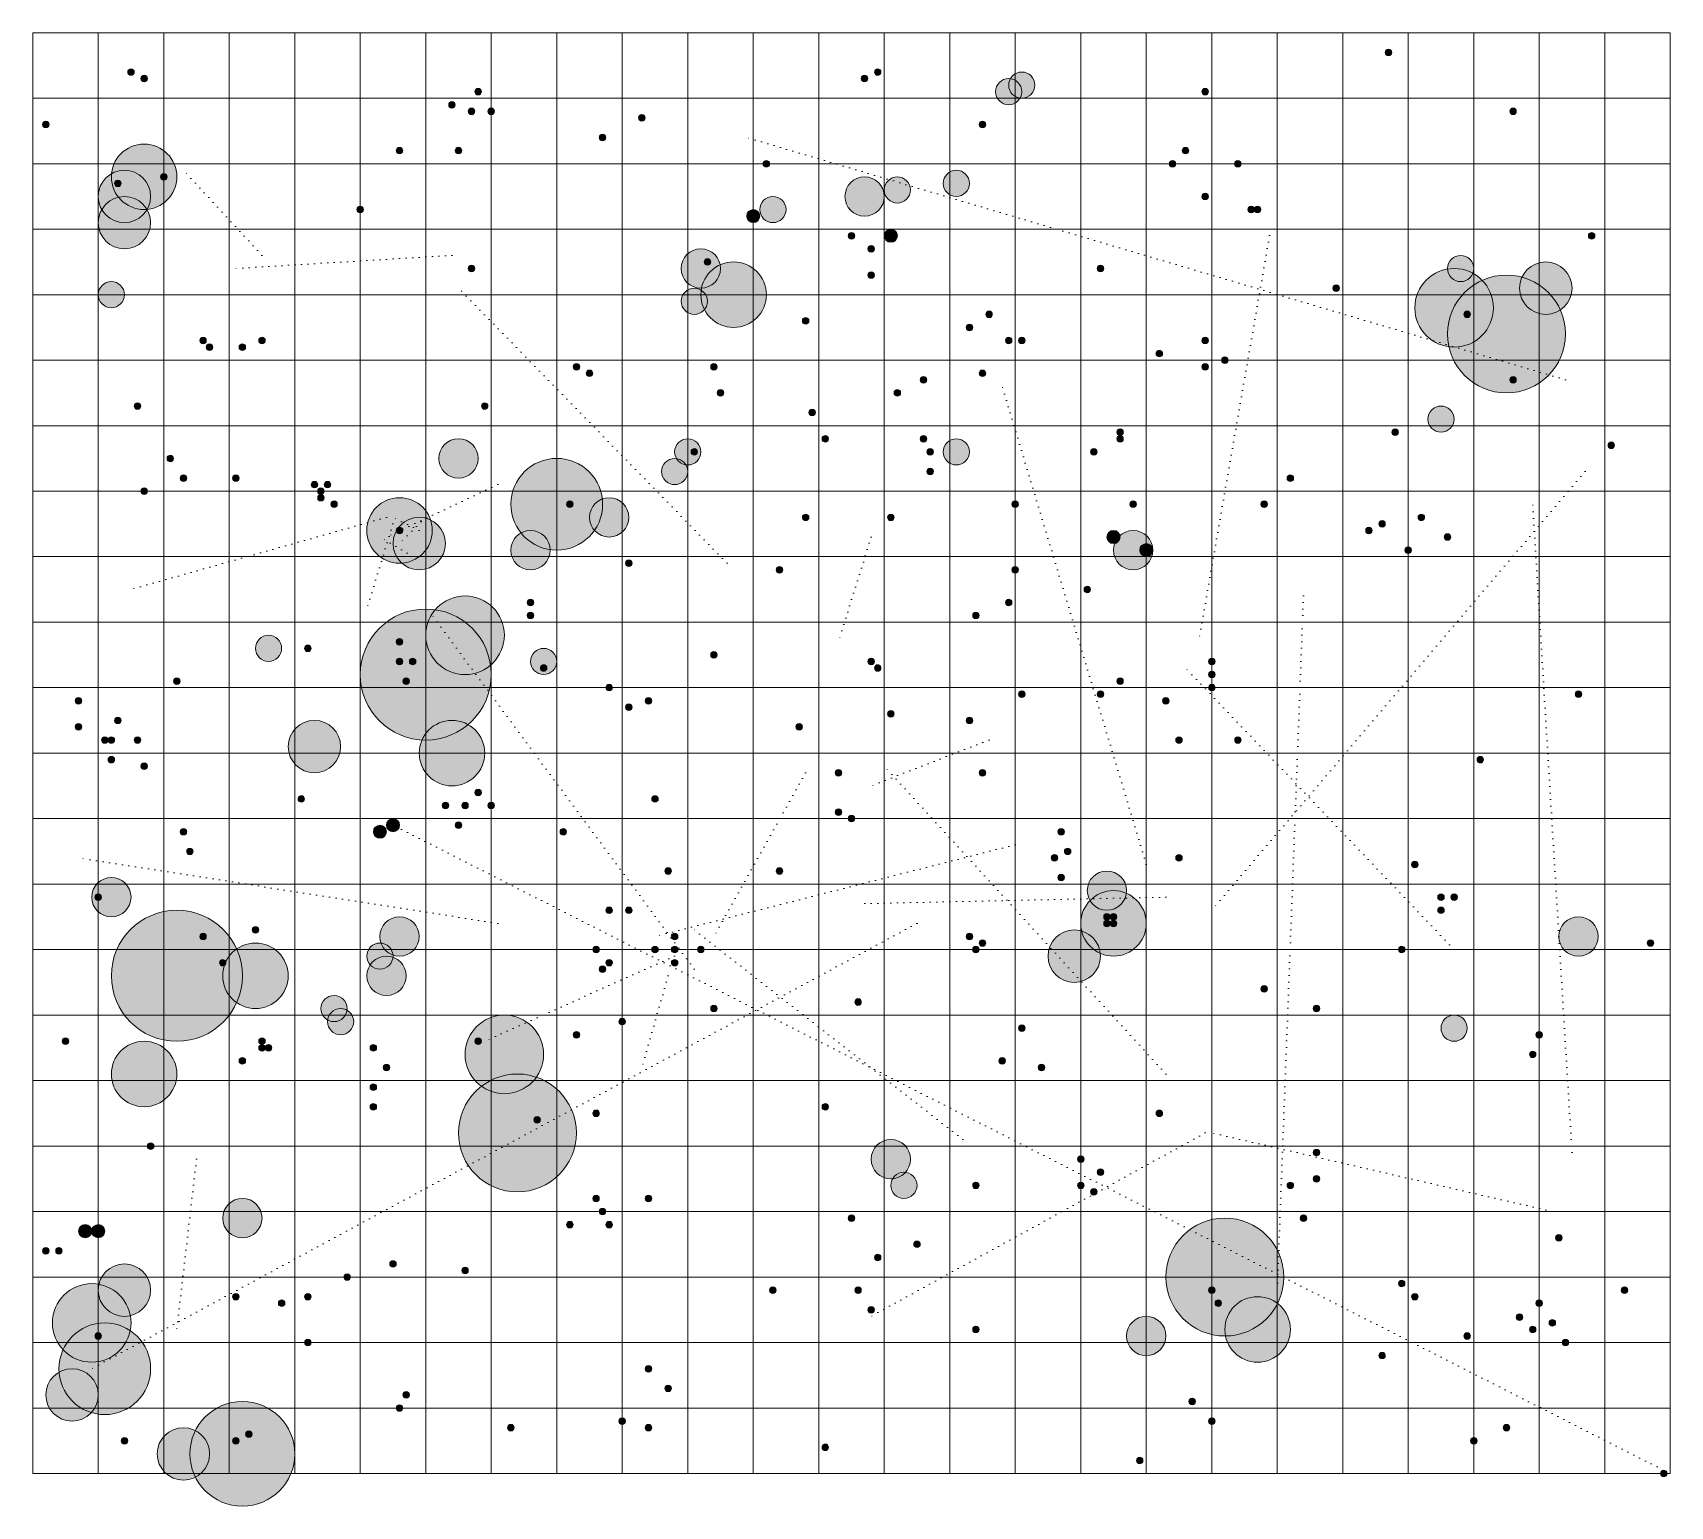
# Model space of a CAD drawing. Header units: inches. Extents: x 0 to 250, y -5 to 220.
import ezdxf

# ---------------------------------------------------------------- set-up
doc = ezdxf.new("R2010")
doc.units = ezdxf.units.IN
doc.header["$MEASUREMENT"] = 0
for name, pattern in [('AI-Linetype-1', [1, 0.1, -0.9]), ('AI-Linetype-10', [1, 0.1, -0.9]), ('AI-Linetype-11', [1, 0.1, -0.9]), ('AI-Linetype-12', [1, 0.1, -0.9]), ('AI-Linetype-13', [1, 0.1, -0.9]), ('AI-Linetype-14', [1, 0.1, -0.9]), ('AI-Linetype-15', [1, 0.1, -0.9]), ('AI-Linetype-16', [1, 0.1, -0.9]), ('AI-Linetype-17', [1, 0.1, -0.9]), ('AI-Linetype-18', [1, 0.1, -0.9]), ('AI-Linetype-19', [1, 0.1, -0.9]), ('AI-Linetype-2', [1, 0.1, -0.9]), ('AI-Linetype-20', [1, 0.1, -0.9]), ('AI-Linetype-21', [1, 0.1, -0.9]), ('AI-Linetype-22', [1, 0.1, -0.9]), ('AI-Linetype-23', [1, 0.1, -0.9]), ('AI-Linetype-24', [1, 0.1, -0.9]), ('AI-Linetype-25', [1, 0.1, -0.9]), ('AI-Linetype-26', [1, 0.1, -0.9]), ('AI-Linetype-27', [1, 0.1, -0.9]), ('AI-Linetype-28', [1, 0.1, -0.9]), ('AI-Linetype-29', [1, 0.1, -0.9]), ('AI-Linetype-3', [1, 0.1, -0.9]), ('AI-Linetype-30', [1, 0.1, -0.9]), ('AI-Linetype-31', [1, 0.1, -0.9]), ('AI-Linetype-32', [1, 0.1, -0.9]), ('AI-Linetype-4', [1, 0.1, -0.9]), ('AI-Linetype-5', [1, 0.1, -0.9]), ('AI-Linetype-6', [1, 0.1, -0.9]), ('AI-Linetype-7', [1, 0.1, -0.9]), ('AI-Linetype-8', [1, 0.1, -0.9]), ('AI-Linetype-9', [1, 0.1, -0.9])]:
    doc.linetypes.add(name, pattern=pattern)
for name, color, linetype in [('Class A Systems', 7, 'Continuous'), ('Class B Systems', 7, 'Continuous'), ('Class F Systems', 7, 'Continuous'), ('Class G Systems', 7, 'Continuous'), ('Class K Systems', 7, 'Continuous'), ('Class M Systems', 7, 'Continuous'), ('Class O Systems', 7, 'Continuous'), ('Fluxes', 7, 'Continuous'), ('Grid', 7, 'Continuous'), ('Nebulae', 7, 'Continuous')]:
    doc.layers.add(name, color=color, linetype=linetype)

msp = doc.modelspace()

# ---------------------------------------------------------------- hatches: boundary and pattern name
at = {"layer": 'Class A Systems', "true_color": 0x41ad76}
h = msp.add_hatch(color=115, dxfattribs=at)
h.dxf.hatch_style = 2
edge = h.paths.add_edge_path()
edge.add_spline(control_points=[(186.5, 193), (186.5, 192.72), (186.28, 192.5), (186, 192.5), (185.72, 192.5), (185.5, 192.72), (185.5, 193), (185.5, 193.28), (185.72, 193.5), (186, 193.5), (186.28, 193.5), (186.5, 193.28), (186.5, 193)], knot_values=[0, 0, 0, 0, 1, 1, 1, 2, 2, 2, 3, 3, 3, 4, 4, 4, 4], degree=3, periodic=1)
h = msp.add_hatch(color=115, dxfattribs=at)
h.dxf.hatch_style = 2
edge = h.paths.add_edge_path()
edge.add_spline(control_points=[(238.5, 189), (238.5, 188.72), (238.28, 188.5), (238, 188.5), (237.72, 188.5), (237.5, 188.72), (237.5, 189), (237.5, 189.28), (237.72, 189.5), (238, 189.5), (238.28, 189.5), (238.5, 189.28), (238.5, 189)], knot_values=[0, 0, 0, 0, 1, 1, 1, 2, 2, 2, 3, 3, 3, 4, 4, 4, 4], degree=3, periodic=1)
h = msp.add_hatch(color=115, dxfattribs=at)
h.dxf.hatch_style = 2
edge = h.paths.add_edge_path()
edge.add_spline(control_points=[(118.5, 176), (118.5, 175.72), (118.28, 175.5), (118, 175.5), (117.72, 175.5), (117.5, 175.72), (117.5, 176), (117.5, 176.28), (117.72, 176.5), (118, 176.5), (118.28, 176.5), (118.5, 176.28), (118.5, 176)], knot_values=[0, 0, 0, 0, 1, 1, 1, 2, 2, 2, 3, 3, 3, 4, 4, 4, 4], degree=3, periodic=1)
h = msp.add_hatch(color=115, dxfattribs=at)
h.dxf.hatch_style = 2
edge = h.paths.add_edge_path()
edge.add_spline(control_points=[(119.5, 162), (119.5, 161.72), (119.28, 161.5), (119, 161.5), (118.72, 161.5), (118.5, 161.72), (118.5, 162), (118.5, 162.28), (118.72, 162.5), (119, 162.5), (119.28, 162.5), (119.5, 162.28), (119.5, 162)], knot_values=[0, 0, 0, 0, 1, 1, 1, 2, 2, 2, 3, 3, 3, 4, 4, 4, 4], degree=3, periodic=1)
h = msp.add_hatch(color=115, dxfattribs=at)
h.dxf.hatch_style = 2
edge = h.paths.add_edge_path()
edge.add_spline(control_points=[(17.5, 150), (17.5, 149.72), (17.28, 149.5), (17, 149.5), (16.72, 149.5), (16.5, 149.72), (16.5, 150), (16.5, 150.28), (16.72, 150.5), (17, 150.5), (17.28, 150.5), (17.5, 150.28), (17.5, 150)], knot_values=[0, 0, 0, 0, 1, 1, 1, 2, 2, 2, 3, 3, 3, 4, 4, 4, 4], degree=3, periodic=1)
h = msp.add_hatch(color=115, dxfattribs=at)
h.dxf.hatch_style = 2
edge = h.paths.add_edge_path()
edge.add_spline(control_points=[(212.5, 146), (212.5, 145.72), (212.28, 145.5), (212, 145.5), (211.72, 145.5), (211.5, 145.72), (211.5, 146), (211.5, 146.28), (211.72, 146.5), (212, 146.5), (212.28, 146.5), (212.5, 146.28), (212.5, 146)], knot_values=[0, 0, 0, 0, 1, 1, 1, 2, 2, 2, 3, 3, 3, 4, 4, 4, 4], degree=3, periodic=1)
h = msp.add_hatch(color=115, dxfattribs=at)
h.dxf.hatch_style = 2
edge = h.paths.add_edge_path()
edge.add_spline(control_points=[(57.5, 121), (57.5, 120.72), (57.28, 120.5), (57, 120.5), (56.72, 120.5), (56.5, 120.72), (56.5, 121), (56.5, 121.28), (56.72, 121.5), (57, 121.5), (57.28, 121.5), (57.5, 121.28), (57.5, 121)], knot_values=[0, 0, 0, 0, 1, 1, 1, 2, 2, 2, 3, 3, 3, 4, 4, 4, 4], degree=3, periodic=1)
h = msp.add_hatch(color=115, dxfattribs=at)
h.dxf.hatch_style = 2
edge = h.paths.add_edge_path()
edge.add_spline(control_points=[(91.5, 117), (91.5, 116.72), (91.28, 116.5), (91, 116.5), (90.72, 116.5), (90.5, 116.72), (90.5, 117), (90.5, 117.28), (90.72, 117.5), (91, 117.5), (91.28, 117.5), (91.5, 117.28), (91.5, 117)], knot_values=[0, 0, 0, 0, 1, 1, 1, 2, 2, 2, 3, 3, 3, 4, 4, 4, 4], degree=3, periodic=1)
h = msp.add_hatch(color=115, dxfattribs=at)
h.dxf.hatch_style = 2
edge = h.paths.add_edge_path()
edge.add_spline(control_points=[(151.5, 119), (151.5, 118.72), (151.28, 118.5), (151, 118.5), (150.72, 118.5), (150.5, 118.72), (150.5, 119), (150.5, 119.28), (150.72, 119.5), (151, 119.5), (151.28, 119.5), (151.5, 119.28), (151.5, 119)], knot_values=[0, 0, 0, 0, 1, 1, 1, 2, 2, 2, 3, 3, 3, 4, 4, 4, 4], degree=3, periodic=1)
h = msp.add_hatch(color=115, dxfattribs=at)
h.dxf.hatch_style = 2
edge = h.paths.add_edge_path()
edge.add_spline(control_points=[(175.5, 112), (175.5, 111.72), (175.28, 111.5), (175, 111.5), (174.72, 111.5), (174.5, 111.72), (174.5, 112), (174.5, 112.28), (174.72, 112.5), (175, 112.5), (175.28, 112.5), (175.5, 112.28), (175.5, 112)], knot_values=[0, 0, 0, 0, 1, 1, 1, 2, 2, 2, 3, 3, 3, 4, 4, 4, 4], degree=3, periodic=1)
h = msp.add_hatch(color=115, dxfattribs=at)
h.dxf.hatch_style = 2
edge = h.paths.add_edge_path()
edge.add_spline(control_points=[(221.5, 109), (221.5, 108.72), (221.28, 108.5), (221, 108.5), (220.72, 108.5), (220.5, 108.72), (220.5, 109), (220.5, 109.28), (220.72, 109.5), (221, 109.5), (221.28, 109.5), (221.5, 109.28), (221.5, 109)], knot_values=[0, 0, 0, 0, 1, 1, 1, 2, 2, 2, 3, 3, 3, 4, 4, 4, 4], degree=3, periodic=1)
h = msp.add_hatch(color=115, dxfattribs=at)
h.dxf.hatch_style = 2
edge = h.paths.add_edge_path()
edge.add_spline(control_points=[(26.5, 82), (26.5, 81.72), (26.28, 81.5), (26, 81.5), (25.72, 81.5), (25.5, 81.72), (25.5, 82), (25.5, 82.28), (25.72, 82.5), (26, 82.5), (26.28, 82.5), (26.5, 82.28), (26.5, 82)], knot_values=[0, 0, 0, 0, 1, 1, 1, 2, 2, 2, 3, 3, 3, 4, 4, 4, 4], degree=3, periodic=1)
h = msp.add_hatch(color=115, dxfattribs=at)
h.dxf.hatch_style = 2
edge = h.paths.add_edge_path()
edge.add_spline(control_points=[(95.5, 80), (95.5, 79.72), (95.28, 79.5), (95, 79.5), (94.72, 79.5), (94.5, 79.72), (94.5, 80), (94.5, 80.28), (94.72, 80.5), (95, 80.5), (95.28, 80.5), (95.5, 80.28), (95.5, 80)], knot_values=[0, 0, 0, 0, 1, 1, 1, 2, 2, 2, 3, 3, 3, 4, 4, 4, 4], degree=3, periodic=1)
h = msp.add_hatch(color=115, dxfattribs=at)
h.dxf.hatch_style = 2
edge = h.paths.add_edge_path()
edge.add_spline(control_points=[(98.5, 80), (98.5, 79.72), (98.28, 79.5), (98, 79.5), (97.72, 79.5), (97.5, 79.72), (97.5, 80), (97.5, 80.28), (97.72, 80.5), (98, 80.5), (98.28, 80.5), (98.5, 80.28), (98.5, 80)], knot_values=[0, 0, 0, 0, 1, 1, 1, 2, 2, 2, 3, 3, 3, 4, 4, 4, 4], degree=3, periodic=1)
h = msp.add_hatch(color=115, dxfattribs=at)
h.dxf.hatch_style = 2
edge = h.paths.add_edge_path()
edge.add_spline(control_points=[(29.5, 78), (29.5, 77.72), (29.28, 77.5), (29, 77.5), (28.72, 77.5), (28.5, 77.72), (28.5, 78), (28.5, 78.28), (28.72, 78.5), (29, 78.5), (29.28, 78.5), (29.5, 78.28), (29.5, 78)], knot_values=[0, 0, 0, 0, 1, 1, 1, 2, 2, 2, 3, 3, 3, 4, 4, 4, 4], degree=3, periodic=1)
h = msp.add_hatch(color=115, dxfattribs=at)
h.dxf.hatch_style = 2
edge = h.paths.add_edge_path()
edge.add_spline(control_points=[(52.5, 59), (52.5, 58.72), (52.28, 58.5), (52, 58.5), (51.72, 58.5), (51.5, 58.72), (51.5, 59), (51.5, 59.28), (51.72, 59.5), (52, 59.5), (52.28, 59.5), (52.5, 59.28), (52.5, 59)], knot_values=[0, 0, 0, 0, 1, 1, 1, 2, 2, 2, 3, 3, 3, 4, 4, 4, 4], degree=3, periodic=1)
h = msp.add_hatch(color=115, dxfattribs=at)
h.dxf.hatch_style = 2
edge = h.paths.add_edge_path()
edge.add_spline(control_points=[(163.5, 46), (163.5, 45.72), (163.28, 45.5), (163, 45.5), (162.72, 45.5), (162.5, 45.72), (162.5, 46), (162.5, 46.28), (162.72, 46.5), (163, 46.5), (163.28, 46.5), (163.5, 46.28), (163.5, 46)], knot_values=[0, 0, 0, 0, 1, 1, 1, 2, 2, 2, 3, 3, 3, 4, 4, 4, 4], degree=3, periodic=1)
h = msp.add_hatch(color=115, dxfattribs=at)
h.dxf.hatch_style = 2
edge = h.paths.add_edge_path()
edge.add_spline(control_points=[(219.5, 21), (219.5, 20.72), (219.28, 20.5), (219, 20.5), (218.72, 20.5), (218.5, 20.72), (218.5, 21), (218.5, 21.28), (218.72, 21.5), (219, 21.5), (219.28, 21.5), (219.5, 21.28), (219.5, 21)], knot_values=[0, 0, 0, 0, 1, 1, 1, 2, 2, 2, 3, 3, 3, 4, 4, 4, 4], degree=3, periodic=1)
h = msp.add_hatch(color=115, dxfattribs=at)
h.dxf.hatch_style = 2
edge = h.paths.add_edge_path()
edge.add_spline(control_points=[(73.5, 7), (73.5, 6.72), (73.28, 6.5), (73, 6.5), (72.72, 6.5), (72.5, 6.72), (72.5, 7), (72.5, 7.28), (72.72, 7.5), (73, 7.5), (73.28, 7.5), (73.5, 7.28), (73.5, 7)], knot_values=[0, 0, 0, 0, 1, 1, 1, 2, 2, 2, 3, 3, 3, 4, 4, 4, 4], degree=3, periodic=1)
at = {"layer": 'Class B Systems', "true_color": 0xb8e0f2}
h = msp.add_hatch(color=254, dxfattribs=at)
h.dxf.hatch_style = 2
edge = h.paths.add_edge_path()
edge.add_spline(control_points=[(50.5, 193), (50.5, 192.72), (50.28, 192.5), (50, 192.5), (49.72, 192.5), (49.5, 192.72), (49.5, 193), (49.5, 193.28), (49.72, 193.5), (50, 193.5), (50.28, 193.5), (50.5, 193.28), (50.5, 193)], knot_values=[0, 0, 0, 0, 1, 1, 1, 2, 2, 2, 3, 3, 3, 4, 4, 4, 4], degree=3, periodic=1)
h = msp.add_hatch(color=254, dxfattribs=at)
h.dxf.hatch_style = 2
edge = h.paths.add_edge_path()
edge.add_spline(control_points=[(163.5, 184), (163.5, 183.72), (163.28, 183.5), (163, 183.5), (162.72, 183.5), (162.5, 183.72), (162.5, 184), (162.5, 184.28), (162.72, 184.5), (163, 184.5), (163.28, 184.5), (163.5, 184.28), (163.5, 184)], knot_values=[0, 0, 0, 0, 1, 1, 1, 2, 2, 2, 3, 3, 3, 4, 4, 4, 4], degree=3, periodic=1)
h = msp.add_hatch(color=254, dxfattribs=at)
h.dxf.hatch_style = 2
edge = h.paths.add_edge_path()
edge.add_spline(control_points=[(136.5, 158), (136.5, 157.72), (136.28, 157.5), (136, 157.5), (135.72, 157.5), (135.5, 157.72), (135.5, 158), (135.5, 158.28), (135.72, 158.5), (136, 158.5), (136.28, 158.5), (136.5, 158.28), (136.5, 158)], knot_values=[0, 0, 0, 0, 1, 1, 1, 2, 2, 2, 3, 3, 3, 4, 4, 4, 4], degree=3, periodic=1)
h = msp.add_hatch(color=254, dxfattribs=at)
h.dxf.hatch_style = 2
edge = h.paths.add_edge_path()
edge.add_spline(control_points=[(208.5, 159), (208.5, 158.72), (208.28, 158.5), (208, 158.5), (207.72, 158.5), (207.5, 158.72), (207.5, 159), (207.5, 159.28), (207.72, 159.5), (208, 159.5), (208.28, 159.5), (208.5, 159.28), (208.5, 159)], knot_values=[0, 0, 0, 0, 1, 1, 1, 2, 2, 2, 3, 3, 3, 4, 4, 4, 4], degree=3, periodic=1)
h = msp.add_hatch(color=254, dxfattribs=at)
h.dxf.hatch_style = 2
edge = h.paths.add_edge_path()
edge.add_spline(control_points=[(44.5, 149), (44.5, 148.72), (44.28, 148.5), (44, 148.5), (43.72, 148.5), (43.5, 148.72), (43.5, 149), (43.5, 149.28), (43.72, 149.5), (44, 149.5), (44.28, 149.5), (44.5, 149.28), (44.5, 149)], knot_values=[0, 0, 0, 0, 1, 1, 1, 2, 2, 2, 3, 3, 3, 4, 4, 4, 4], degree=3, periodic=1)
h = msp.add_hatch(color=254, dxfattribs=at)
h.dxf.hatch_style = 2
edge = h.paths.add_edge_path()
edge.add_spline(control_points=[(82.5, 148), (82.5, 147.72), (82.28, 147.5), (82, 147.5), (81.72, 147.5), (81.5, 147.72), (81.5, 148), (81.5, 148.28), (81.72, 148.5), (82, 148.5), (82.28, 148.5), (82.5, 148.28), (82.5, 148)], knot_values=[0, 0, 0, 0, 1, 1, 1, 2, 2, 2, 3, 3, 3, 4, 4, 4, 4], degree=3, periodic=1)
h = msp.add_hatch(color=254, dxfattribs=at)
h.dxf.hatch_style = 2
edge = h.paths.add_edge_path()
edge.add_spline(control_points=[(76.5, 133), (76.5, 132.72), (76.28, 132.5), (76, 132.5), (75.72, 132.5), (75.5, 132.72), (75.5, 133), (75.5, 133.28), (75.72, 133.5), (76, 133.5), (76.28, 133.5), (76.5, 133.28), (76.5, 133)], knot_values=[0, 0, 0, 0, 1, 1, 1, 2, 2, 2, 3, 3, 3, 4, 4, 4, 4], degree=3, periodic=1)
h = msp.add_hatch(color=254, dxfattribs=at)
h.dxf.hatch_style = 2
edge = h.paths.add_edge_path()
edge.add_spline(control_points=[(76.5, 131), (76.5, 130.72), (76.28, 130.5), (76, 130.5), (75.72, 130.5), (75.5, 130.72), (75.5, 131), (75.5, 131.28), (75.72, 131.5), (76, 131.5), (76.28, 131.5), (76.5, 131.28), (76.5, 131)], knot_values=[0, 0, 0, 0, 1, 1, 1, 2, 2, 2, 3, 3, 3, 4, 4, 4, 4], degree=3, periodic=1)
h = msp.add_hatch(color=254, dxfattribs=at)
h.dxf.hatch_style = 2
edge = h.paths.add_edge_path()
edge.add_spline(control_points=[(7.5, 118), (7.5, 117.72), (7.28, 117.5), (7, 117.5), (6.72, 117.5), (6.5, 117.72), (6.5, 118), (6.5, 118.28), (6.72, 118.5), (7, 118.5), (7.28, 118.5), (7.5, 118.28), (7.5, 118)], knot_values=[0, 0, 0, 0, 1, 1, 1, 2, 2, 2, 3, 3, 3, 4, 4, 4, 4], degree=3, periodic=1)
h = msp.add_hatch(color=254, dxfattribs=at)
h.dxf.hatch_style = 2
edge = h.paths.add_edge_path()
edge.add_spline(control_points=[(11.5, 112), (11.5, 111.72), (11.28, 111.5), (11, 111.5), (10.72, 111.5), (10.5, 111.72), (10.5, 112), (10.5, 112.28), (10.72, 112.5), (11, 112.5), (11.28, 112.5), (11.5, 112.28), (11.5, 112)], knot_values=[0, 0, 0, 0, 1, 1, 1, 2, 2, 2, 3, 3, 3, 4, 4, 4, 4], degree=3, periodic=1)
h = msp.add_hatch(color=254, dxfattribs=at)
h.dxf.hatch_style = 2
edge = h.paths.add_edge_path()
edge.add_spline(control_points=[(156.5, 94), (156.5, 93.72), (156.28, 93.5), (156, 93.5), (155.72, 93.5), (155.5, 93.72), (155.5, 94), (155.5, 94.28), (155.72, 94.5), (156, 94.5), (156.28, 94.5), (156.5, 94.28), (156.5, 94)], knot_values=[0, 0, 0, 0, 1, 1, 1, 2, 2, 2, 3, 3, 3, 4, 4, 4, 4], degree=3, periodic=1)
h = msp.add_hatch(color=254, dxfattribs=at)
h.dxf.hatch_style = 2
edge = h.paths.add_edge_path()
edge.add_spline(control_points=[(164.5, 85), (164.5, 84.72), (164.28, 84.5), (164, 84.5), (163.72, 84.5), (163.5, 84.72), (163.5, 85), (163.5, 85.28), (163.72, 85.5), (164, 85.5), (164.28, 85.5), (164.5, 85.28), (164.5, 85)], knot_values=[0, 0, 0, 0, 1, 1, 1, 2, 2, 2, 3, 3, 3, 4, 4, 4, 4], degree=3, periodic=1)
h = msp.add_hatch(color=254, dxfattribs=at)
h.dxf.hatch_style = 2
edge = h.paths.add_edge_path()
edge.add_spline(control_points=[(165.5, 85), (165.5, 84.72), (165.28, 84.5), (165, 84.5), (164.72, 84.5), (164.5, 84.72), (164.5, 85), (164.5, 85.28), (164.72, 85.5), (165, 85.5), (165.28, 85.5), (165.5, 85.28), (165.5, 85)], knot_values=[0, 0, 0, 0, 1, 1, 1, 2, 2, 2, 3, 3, 3, 4, 4, 4, 4], degree=3, periodic=1)
h = msp.add_hatch(color=254, dxfattribs=at)
h.dxf.hatch_style = 2
edge = h.paths.add_edge_path()
edge.add_spline(control_points=[(164.5, 84), (164.5, 83.72), (164.28, 83.5), (164, 83.5), (163.72, 83.5), (163.5, 83.72), (163.5, 84), (163.5, 84.28), (163.72, 84.5), (164, 84.5), (164.28, 84.5), (164.5, 84.28), (164.5, 84)], knot_values=[0, 0, 0, 0, 1, 1, 1, 2, 2, 2, 3, 3, 3, 4, 4, 4, 4], degree=3, periodic=1)
h = msp.add_hatch(color=254, dxfattribs=at)
h.dxf.hatch_style = 2
edge = h.paths.add_edge_path()
edge.add_spline(control_points=[(144.5, 80), (144.5, 79.72), (144.28, 79.5), (144, 79.5), (143.72, 79.5), (143.5, 79.72), (143.5, 80), (143.5, 80.28), (143.72, 80.5), (144, 80.5), (144.28, 80.5), (144.5, 80.28), (144.5, 80)], knot_values=[0, 0, 0, 0, 1, 1, 1, 2, 2, 2, 3, 3, 3, 4, 4, 4, 4], degree=3, periodic=1)
h = msp.add_hatch(color=254, dxfattribs=at)
h.dxf.hatch_style = 2
edge = h.paths.add_edge_path()
edge.add_spline(control_points=[(52.5, 65), (52.5, 64.72), (52.28, 64.5), (52, 64.5), (51.72, 64.5), (51.5, 64.72), (51.5, 65), (51.5, 65.28), (51.72, 65.5), (52, 65.5), (52.28, 65.5), (52.5, 65.28), (52.5, 65)], knot_values=[0, 0, 0, 0, 1, 1, 1, 2, 2, 2, 3, 3, 3, 4, 4, 4, 4], degree=3, periodic=1)
h = msp.add_hatch(color=254, dxfattribs=at)
h.dxf.hatch_style = 2
edge = h.paths.add_edge_path()
edge.add_spline(control_points=[(18.5, 50), (18.5, 49.72), (18.28, 49.5), (18, 49.5), (17.72, 49.5), (17.5, 49.72), (17.5, 50), (17.5, 50.28), (17.72, 50.5), (18, 50.5), (18.28, 50.5), (18.5, 50.28), (18.5, 50)], knot_values=[0, 0, 0, 0, 1, 1, 1, 2, 2, 2, 3, 3, 3, 4, 4, 4, 4], degree=3, periodic=1)
h = msp.add_hatch(color=254, dxfattribs=at)
h.dxf.hatch_style = 2
edge = h.paths.add_edge_path()
edge.add_spline(control_points=[(42.5, 27), (42.5, 26.72), (42.28, 26.5), (42, 26.5), (41.72, 26.5), (41.5, 26.72), (41.5, 27), (41.5, 27.28), (41.72, 27.5), (42, 27.5), (42.28, 27.5), (42.5, 27.28), (42.5, 27)], knot_values=[0, 0, 0, 0, 1, 1, 1, 2, 2, 2, 3, 3, 3, 4, 4, 4, 4], degree=3, periodic=1)
h = msp.add_hatch(color=254, dxfattribs=at)
h.dxf.hatch_style = 2
edge = h.paths.add_edge_path()
edge.add_spline(control_points=[(128.5, 25), (128.5, 24.72), (128.28, 24.5), (128, 24.5), (127.72, 24.5), (127.5, 24.72), (127.5, 25), (127.5, 25.28), (127.72, 25.5), (128, 25.5), (128.28, 25.5), (128.5, 25.28), (128.5, 25)], knot_values=[0, 0, 0, 0, 1, 1, 1, 2, 2, 2, 3, 3, 3, 4, 4, 4, 4], degree=3, periodic=1)
h = msp.add_hatch(color=254, dxfattribs=at)
h.dxf.hatch_style = 2
edge = h.paths.add_edge_path()
edge.add_spline(control_points=[(181.5, 26), (181.5, 25.72), (181.28, 25.5), (181, 25.5), (180.72, 25.5), (180.5, 25.72), (180.5, 26), (180.5, 26.28), (180.72, 26.5), (181, 26.5), (181.28, 26.5), (181.5, 26.28), (181.5, 26)], knot_values=[0, 0, 0, 0, 1, 1, 1, 2, 2, 2, 3, 3, 3, 4, 4, 4, 4], degree=3, periodic=1)
h = msp.add_hatch(color=254, dxfattribs=at)
h.dxf.hatch_style = 2
edge = h.paths.add_edge_path()
edge.add_spline(control_points=[(227.5, 23.88), (227.5, 23.6), (227.28, 23.38), (227, 23.38), (226.72, 23.38), (226.5, 23.6), (226.5, 23.88), (226.5, 24.15), (226.72, 24.38), (227, 24.38), (227.28, 24.38), (227.5, 24.15), (227.5, 23.88)], knot_values=[0, 0, 0, 0, 1, 1, 1, 2, 2, 2, 3, 3, 3, 4, 4, 4, 4], degree=3, periodic=1)
h = msp.add_hatch(color=254, dxfattribs=at)
h.dxf.hatch_style = 2
edge = h.paths.add_edge_path()
edge.add_spline(control_points=[(94.5, 16), (94.5, 15.72), (94.28, 15.5), (94, 15.5), (93.72, 15.5), (93.5, 15.72), (93.5, 16), (93.5, 16.28), (93.72, 16.5), (94, 16.5), (94.28, 16.5), (94.5, 16.28), (94.5, 16)], knot_values=[0, 0, 0, 0, 1, 1, 1, 2, 2, 2, 3, 3, 3, 4, 4, 4, 4], degree=3, periodic=1)
at = {"layer": 'Class F Systems', "true_color": 0xfffefe}
h = msp.add_hatch(color=7, dxfattribs=at)
h.dxf.hatch_style = 2
edge = h.paths.add_edge_path()
edge.add_spline(control_points=[(207.5, 217), (207.5, 216.72), (207.28, 216.5), (207, 216.5), (206.72, 216.5), (206.5, 216.72), (206.5, 217), (206.5, 217.28), (206.72, 217.5), (207, 217.5), (207.28, 217.5), (207.5, 217.28), (207.5, 217)], knot_values=[0, 0, 0, 0, 1, 1, 1, 2, 2, 2, 3, 3, 3, 4, 4, 4, 4], degree=3, periodic=1)
h = msp.add_hatch(color=7, dxfattribs=at)
h.dxf.hatch_style = 2
edge = h.paths.add_edge_path()
edge.add_spline(control_points=[(127.5, 213), (127.5, 212.72), (127.28, 212.5), (127, 212.5), (126.72, 212.5), (126.5, 212.72), (126.5, 213), (126.5, 213.28), (126.72, 213.5), (127, 213.5), (127.28, 213.5), (127.5, 213.28), (127.5, 213)], knot_values=[0, 0, 0, 0, 1, 1, 1, 2, 2, 2, 3, 3, 3, 4, 4, 4, 4], degree=3, periodic=1)
h = msp.add_hatch(color=7, dxfattribs=at)
h.dxf.hatch_style = 2
edge = h.paths.add_edge_path()
edge.add_spline(control_points=[(67.5, 208), (67.5, 207.72), (67.28, 207.5), (67, 207.5), (66.72, 207.5), (66.5, 207.72), (66.5, 208), (66.5, 208.28), (66.72, 208.5), (67, 208.5), (67.28, 208.5), (67.5, 208.28), (67.5, 208)], knot_values=[0, 0, 0, 0, 1, 1, 1, 2, 2, 2, 3, 3, 3, 4, 4, 4, 4], degree=3, periodic=1)
h = msp.add_hatch(color=7, dxfattribs=at)
h.dxf.hatch_style = 2
edge = h.paths.add_edge_path()
edge.add_spline(control_points=[(93.5, 207), (93.5, 206.72), (93.28, 206.5), (93, 206.5), (92.72, 206.5), (92.5, 206.72), (92.5, 207), (92.5, 207.28), (92.72, 207.5), (93, 207.5), (93.28, 207.5), (93.5, 207.28), (93.5, 207)], knot_values=[0, 0, 0, 0, 1, 1, 1, 2, 2, 2, 3, 3, 3, 4, 4, 4, 4], degree=3, periodic=1)
h = msp.add_hatch(color=7, dxfattribs=at)
h.dxf.hatch_style = 2
edge = h.paths.add_edge_path()
edge.add_spline(control_points=[(226.5, 208), (226.5, 207.72), (226.28, 207.5), (226, 207.5), (225.72, 207.5), (225.5, 207.72), (225.5, 208), (225.5, 208.28), (225.72, 208.5), (226, 208.5), (226.28, 208.5), (226.5, 208.28), (226.5, 208)], knot_values=[0, 0, 0, 0, 1, 1, 1, 2, 2, 2, 3, 3, 3, 4, 4, 4, 4], degree=3, periodic=1)
h = msp.add_hatch(color=7, dxfattribs=at)
h.dxf.hatch_style = 2
edge = h.paths.add_edge_path()
edge.add_spline(control_points=[(2.5, 206), (2.5, 205.72), (2.28, 205.5), (2, 205.5), (1.72, 205.5), (1.5, 205.72), (1.5, 206), (1.5, 206.28), (1.72, 206.5), (2, 206.5), (2.28, 206.5), (2.5, 206.28), (2.5, 206)], knot_values=[0, 0, 0, 0, 1, 1, 1, 2, 2, 2, 3, 3, 3, 4, 4, 4, 4], degree=3, periodic=1)
h = msp.add_hatch(color=7, dxfattribs=at)
h.dxf.hatch_style = 2
edge = h.paths.add_edge_path()
edge.add_spline(control_points=[(56.5, 202), (56.5, 201.72), (56.28, 201.5), (56, 201.5), (55.72, 201.5), (55.5, 201.72), (55.5, 202), (55.5, 202.28), (55.72, 202.5), (56, 202.5), (56.28, 202.5), (56.5, 202.28), (56.5, 202)], knot_values=[0, 0, 0, 0, 1, 1, 1, 2, 2, 2, 3, 3, 3, 4, 4, 4, 4], degree=3, periodic=1)
h = msp.add_hatch(color=7, dxfattribs=at)
h.dxf.hatch_style = 2
edge = h.paths.add_edge_path()
edge.add_spline(control_points=[(176.5, 202), (176.5, 201.72), (176.28, 201.5), (176, 201.5), (175.72, 201.5), (175.5, 201.72), (175.5, 202), (175.5, 202.28), (175.72, 202.5), (176, 202.5), (176.28, 202.5), (176.5, 202.28), (176.5, 202)], knot_values=[0, 0, 0, 0, 1, 1, 1, 2, 2, 2, 3, 3, 3, 4, 4, 4, 4], degree=3, periodic=1)
h = msp.add_hatch(color=7, dxfattribs=at)
h.dxf.hatch_style = 2
edge = h.paths.add_edge_path()
edge.add_spline(control_points=[(112.5, 200), (112.5, 199.72), (112.28, 199.5), (112, 199.5), (111.72, 199.5), (111.5, 199.72), (111.5, 200), (111.5, 200.28), (111.72, 200.5), (112, 200.5), (112.28, 200.5), (112.5, 200.28), (112.5, 200)], knot_values=[0, 0, 0, 0, 1, 1, 1, 2, 2, 2, 3, 3, 3, 4, 4, 4, 4], degree=3, periodic=1)
h = msp.add_hatch(color=7, dxfattribs=at)
h.dxf.hatch_style = 2
edge = h.paths.add_edge_path()
edge.add_spline(control_points=[(20.5, 198), (20.5, 197.72), (20.28, 197.5), (20, 197.5), (19.72, 197.5), (19.5, 197.72), (19.5, 198), (19.5, 198.28), (19.72, 198.5), (20, 198.5), (20.28, 198.5), (20.5, 198.28), (20.5, 198)], knot_values=[0, 0, 0, 0, 1, 1, 1, 2, 2, 2, 3, 3, 3, 4, 4, 4, 4], degree=3, periodic=1)
h = msp.add_hatch(color=7, dxfattribs=at)
h.dxf.hatch_style = 2
edge = h.paths.add_edge_path()
edge.add_spline(control_points=[(179.5, 195), (179.5, 194.72), (179.28, 194.5), (179, 194.5), (178.72, 194.5), (178.5, 194.72), (178.5, 195), (178.5, 195.28), (178.72, 195.5), (179, 195.5), (179.28, 195.5), (179.5, 195.28), (179.5, 195)], knot_values=[0, 0, 0, 0, 1, 1, 1, 2, 2, 2, 3, 3, 3, 4, 4, 4, 4], degree=3, periodic=1)
h = msp.add_hatch(color=7, dxfattribs=at)
h.dxf.hatch_style = 2
edge = h.paths.add_edge_path()
edge.add_spline(control_points=[(187.5, 193), (187.5, 192.72), (187.28, 192.5), (187, 192.5), (186.72, 192.5), (186.5, 192.72), (186.5, 193), (186.5, 193.28), (186.72, 193.5), (187, 193.5), (187.28, 193.5), (187.5, 193.28), (187.5, 193)], knot_values=[0, 0, 0, 0, 1, 1, 1, 2, 2, 2, 3, 3, 3, 4, 4, 4, 4], degree=3, periodic=1)
h = msp.add_hatch(color=7, dxfattribs=at)
h.dxf.hatch_style = 2
edge = h.paths.add_edge_path()
edge.add_spline(control_points=[(125.5, 189), (125.5, 188.72), (125.28, 188.5), (125, 188.5), (124.72, 188.5), (124.5, 188.72), (124.5, 189), (124.5, 189.28), (124.72, 189.5), (125, 189.5), (125.28, 189.5), (125.5, 189.28), (125.5, 189)], knot_values=[0, 0, 0, 0, 1, 1, 1, 2, 2, 2, 3, 3, 3, 4, 4, 4, 4], degree=3, periodic=1)
h = msp.add_hatch(color=7, dxfattribs=at)
h.dxf.hatch_style = 2
edge = h.paths.add_edge_path()
edge.add_spline(control_points=[(146.5, 177), (146.5, 176.72), (146.28, 176.5), (146, 176.5), (145.72, 176.5), (145.5, 176.72), (145.5, 177), (145.5, 177.28), (145.72, 177.5), (146, 177.5), (146.28, 177.5), (146.5, 177.28), (146.5, 177)], knot_values=[0, 0, 0, 0, 1, 1, 1, 2, 2, 2, 3, 3, 3, 4, 4, 4, 4], degree=3, periodic=1)
h = msp.add_hatch(color=7, dxfattribs=at)
h.dxf.hatch_style = 2
edge = h.paths.add_edge_path()
edge.add_spline(control_points=[(26.5, 173), (26.5, 172.72), (26.28, 172.5), (26, 172.5), (25.72, 172.5), (25.5, 172.72), (25.5, 173), (25.5, 173.28), (25.72, 173.5), (26, 173.5), (26.28, 173.5), (26.5, 173.28), (26.5, 173)], knot_values=[0, 0, 0, 0, 1, 1, 1, 2, 2, 2, 3, 3, 3, 4, 4, 4, 4], degree=3, periodic=1)
h = msp.add_hatch(color=7, dxfattribs=at)
h.dxf.hatch_style = 2
edge = h.paths.add_edge_path()
edge.add_spline(control_points=[(35.5, 173), (35.5, 172.72), (35.28, 172.5), (35, 172.5), (34.72, 172.5), (34.5, 172.72), (34.5, 173), (34.5, 173.28), (34.72, 173.5), (35, 173.5), (35.28, 173.5), (35.5, 173.28), (35.5, 173)], knot_values=[0, 0, 0, 0, 1, 1, 1, 2, 2, 2, 3, 3, 3, 4, 4, 4, 4], degree=3, periodic=1)
h = msp.add_hatch(color=7, dxfattribs=at)
h.dxf.hatch_style = 2
edge = h.paths.add_edge_path()
edge.add_spline(control_points=[(179.5, 173), (179.5, 172.72), (179.28, 172.5), (179, 172.5), (178.72, 172.5), (178.5, 172.72), (178.5, 173), (178.5, 173.28), (178.72, 173.5), (179, 173.5), (179.28, 173.5), (179.5, 173.28), (179.5, 173)], knot_values=[0, 0, 0, 0, 1, 1, 1, 2, 2, 2, 3, 3, 3, 4, 4, 4, 4], degree=3, periodic=1)
h = msp.add_hatch(color=7, dxfattribs=at)
h.dxf.hatch_style = 2
edge = h.paths.add_edge_path()
edge.add_spline(control_points=[(83.5, 169), (83.5, 168.72), (83.28, 168.5), (83, 168.5), (82.72, 168.5), (82.5, 168.72), (82.5, 169), (82.5, 169.28), (82.72, 169.5), (83, 169.5), (83.28, 169.5), (83.5, 169.28), (83.5, 169)], knot_values=[0, 0, 0, 0, 1, 1, 1, 2, 2, 2, 3, 3, 3, 4, 4, 4, 4], degree=3, periodic=1)
h = msp.add_hatch(color=7, dxfattribs=at)
h.dxf.hatch_style = 2
edge = h.paths.add_edge_path()
edge.add_spline(control_points=[(105.5, 165), (105.5, 164.72), (105.28, 164.5), (105, 164.5), (104.72, 164.5), (104.5, 164.72), (104.5, 165), (104.5, 165.28), (104.72, 165.5), (105, 165.5), (105.28, 165.5), (105.5, 165.28), (105.5, 165)], knot_values=[0, 0, 0, 0, 1, 1, 1, 2, 2, 2, 3, 3, 3, 4, 4, 4, 4], degree=3, periodic=1)
h = msp.add_hatch(color=7, dxfattribs=at)
h.dxf.hatch_style = 2
edge = h.paths.add_edge_path()
edge.add_spline(control_points=[(16.5, 163), (16.5, 162.72), (16.28, 162.5), (16, 162.5), (15.72, 162.5), (15.5, 162.72), (15.5, 163), (15.5, 163.28), (15.72, 163.5), (16, 163.5), (16.28, 163.5), (16.5, 163.28), (16.5, 163)], knot_values=[0, 0, 0, 0, 1, 1, 1, 2, 2, 2, 3, 3, 3, 4, 4, 4, 4], degree=3, periodic=1)
h = msp.add_hatch(color=7, dxfattribs=at)
h.dxf.hatch_style = 2
edge = h.paths.add_edge_path()
edge.add_spline(control_points=[(166.5, 159), (166.5, 158.72), (166.28, 158.5), (166, 158.5), (165.72, 158.5), (165.5, 158.72), (165.5, 159), (165.5, 159.28), (165.72, 159.5), (166, 159.5), (166.28, 159.5), (166.5, 159.28), (166.5, 159)], knot_values=[0, 0, 0, 0, 1, 1, 1, 2, 2, 2, 3, 3, 3, 4, 4, 4, 4], degree=3, periodic=1)
h = msp.add_hatch(color=7, dxfattribs=at)
h.dxf.hatch_style = 2
edge = h.paths.add_edge_path()
edge.add_spline(control_points=[(43.5, 151), (43.5, 150.72), (43.28, 150.5), (43, 150.5), (42.72, 150.5), (42.5, 150.72), (42.5, 151), (42.5, 151.28), (42.72, 151.5), (43, 151.5), (43.28, 151.5), (43.5, 151.28), (43.5, 151)], knot_values=[0, 0, 0, 0, 1, 1, 1, 2, 2, 2, 3, 3, 3, 4, 4, 4, 4], degree=3, periodic=1)
h = msp.add_hatch(color=7, dxfattribs=at)
h.dxf.hatch_style = 2
edge = h.paths.add_edge_path()
edge.add_spline(control_points=[(46.5, 148), (46.5, 147.72), (46.28, 147.5), (46, 147.5), (45.72, 147.5), (45.5, 147.72), (45.5, 148), (45.5, 148.28), (45.72, 148.5), (46, 148.5), (46.28, 148.5), (46.5, 148.28), (46.5, 148)], knot_values=[0, 0, 0, 0, 1, 1, 1, 2, 2, 2, 3, 3, 3, 4, 4, 4, 4], degree=3, periodic=1)
h = msp.add_hatch(color=7, dxfattribs=at)
h.dxf.hatch_style = 2
edge = h.paths.add_edge_path()
edge.add_spline(control_points=[(188.5, 148), (188.5, 147.72), (188.28, 147.5), (188, 147.5), (187.72, 147.5), (187.5, 147.72), (187.5, 148), (187.5, 148.28), (187.72, 148.5), (188, 148.5), (188.28, 148.5), (188.5, 148.28), (188.5, 148)], knot_values=[0, 0, 0, 0, 1, 1, 1, 2, 2, 2, 3, 3, 3, 4, 4, 4, 4], degree=3, periodic=1)
h = msp.add_hatch(color=7, dxfattribs=at)
h.dxf.hatch_style = 2
edge = h.paths.add_edge_path()
edge.add_spline(control_points=[(118.5, 146), (118.5, 145.72), (118.28, 145.5), (118, 145.5), (117.72, 145.5), (117.5, 145.72), (117.5, 146), (117.5, 146.28), (117.72, 146.5), (118, 146.5), (118.28, 146.5), (118.5, 146.28), (118.5, 146)], knot_values=[0, 0, 0, 0, 1, 1, 1, 2, 2, 2, 3, 3, 3, 4, 4, 4, 4], degree=3, periodic=1)
h = msp.add_hatch(color=7, dxfattribs=at)
h.dxf.hatch_style = 2
edge = h.paths.add_edge_path()
edge.add_spline(control_points=[(204.5, 144), (204.5, 143.72), (204.28, 143.5), (204, 143.5), (203.72, 143.5), (203.5, 143.72), (203.5, 144), (203.5, 144.28), (203.72, 144.5), (204, 144.5), (204.28, 144.5), (204.5, 144.28), (204.5, 144)], knot_values=[0, 0, 0, 0, 1, 1, 1, 2, 2, 2, 3, 3, 3, 4, 4, 4, 4], degree=3, periodic=1)
h = msp.add_hatch(color=7, dxfattribs=at)
h.dxf.hatch_style = 2
edge = h.paths.add_edge_path()
edge.add_spline(control_points=[(114.5, 138), (114.5, 137.72), (114.28, 137.5), (114, 137.5), (113.72, 137.5), (113.5, 137.72), (113.5, 138), (113.5, 138.28), (113.72, 138.5), (114, 138.5), (114.28, 138.5), (114.5, 138.28), (114.5, 138)], knot_values=[0, 0, 0, 0, 1, 1, 1, 2, 2, 2, 3, 3, 3, 4, 4, 4, 4], degree=3, periodic=1)
h = msp.add_hatch(color=7, dxfattribs=at)
h.dxf.hatch_style = 2
edge = h.paths.add_edge_path()
edge.add_spline(control_points=[(161.5, 135), (161.5, 134.72), (161.28, 134.5), (161, 134.5), (160.72, 134.5), (160.5, 134.72), (160.5, 135), (160.5, 135.28), (160.72, 135.5), (161, 135.5), (161.28, 135.5), (161.5, 135.28), (161.5, 135)], knot_values=[0, 0, 0, 0, 1, 1, 1, 2, 2, 2, 3, 3, 3, 4, 4, 4, 4], degree=3, periodic=1)
h = msp.add_hatch(color=7, dxfattribs=at)
h.dxf.hatch_style = 2
edge = h.paths.add_edge_path()
edge.add_spline(control_points=[(149.5, 133), (149.5, 132.72), (149.28, 132.5), (149, 132.5), (148.72, 132.5), (148.5, 132.72), (148.5, 133), (148.5, 133.28), (148.72, 133.5), (149, 133.5), (149.28, 133.5), (149.5, 133.28), (149.5, 133)], knot_values=[0, 0, 0, 0, 1, 1, 1, 2, 2, 2, 3, 3, 3, 4, 4, 4, 4], degree=3, periodic=1)
h = msp.add_hatch(color=7, dxfattribs=at)
h.dxf.hatch_style = 2
edge = h.paths.add_edge_path()
edge.add_spline(control_points=[(104.5, 125), (104.5, 124.72), (104.28, 124.5), (104, 124.5), (103.72, 124.5), (103.5, 124.72), (103.5, 125), (103.5, 125.28), (103.72, 125.5), (104, 125.5), (104.28, 125.5), (104.5, 125.28), (104.5, 125)], knot_values=[0, 0, 0, 0, 1, 1, 1, 2, 2, 2, 3, 3, 3, 4, 4, 4, 4], degree=3, periodic=1)
h = msp.add_hatch(color=7, dxfattribs=at)
h.dxf.hatch_style = 2
edge = h.paths.add_edge_path()
edge.add_spline(control_points=[(58.5, 124), (58.5, 123.72), (58.28, 123.5), (58, 123.5), (57.72, 123.5), (57.5, 123.72), (57.5, 124), (57.5, 124.28), (57.72, 124.5), (58, 124.5), (58.28, 124.5), (58.5, 124.28), (58.5, 124)], knot_values=[0, 0, 0, 0, 1, 1, 1, 2, 2, 2, 3, 3, 3, 4, 4, 4, 4], degree=3, periodic=1)
h = msp.add_hatch(color=7, dxfattribs=at)
h.dxf.hatch_style = 2
edge = h.paths.add_edge_path()
edge.add_spline(control_points=[(180.5, 122), (180.5, 121.72), (180.28, 121.5), (180, 121.5), (179.72, 121.5), (179.5, 121.72), (179.5, 122), (179.5, 122.28), (179.72, 122.5), (180, 122.5), (180.28, 122.5), (180.5, 122.28), (180.5, 122)], knot_values=[0, 0, 0, 0, 1, 1, 1, 2, 2, 2, 3, 3, 3, 4, 4, 4, 4], degree=3, periodic=1)
h = msp.add_hatch(color=7, dxfattribs=at)
h.dxf.hatch_style = 2
edge = h.paths.add_edge_path()
edge.add_spline(control_points=[(22.5, 121), (22.5, 120.72), (22.28, 120.5), (22, 120.5), (21.72, 120.5), (21.5, 120.72), (21.5, 121), (21.5, 121.28), (21.72, 121.5), (22, 121.5), (22.28, 121.5), (22.5, 121.28), (22.5, 121)], knot_values=[0, 0, 0, 0, 1, 1, 1, 2, 2, 2, 3, 3, 3, 4, 4, 4, 4], degree=3, periodic=1)
h = msp.add_hatch(color=7, dxfattribs=at)
h.dxf.hatch_style = 2
edge = h.paths.add_edge_path()
edge.add_spline(control_points=[(166.5, 121), (166.5, 120.72), (166.28, 120.5), (166, 120.5), (165.72, 120.5), (165.5, 120.72), (165.5, 121), (165.5, 121.28), (165.72, 121.5), (166, 121.5), (166.28, 121.5), (166.5, 121.28), (166.5, 121)], knot_values=[0, 0, 0, 0, 1, 1, 1, 2, 2, 2, 3, 3, 3, 4, 4, 4, 4], degree=3, periodic=1)
h = msp.add_hatch(color=7, dxfattribs=at)
h.dxf.hatch_style = 2
edge = h.paths.add_edge_path()
edge.add_spline(control_points=[(94.5, 118), (94.5, 117.72), (94.28, 117.5), (94, 117.5), (93.72, 117.5), (93.5, 117.72), (93.5, 118), (93.5, 118.28), (93.72, 118.5), (94, 118.5), (94.28, 118.5), (94.5, 118.28), (94.5, 118)], knot_values=[0, 0, 0, 0, 1, 1, 1, 2, 2, 2, 3, 3, 3, 4, 4, 4, 4], degree=3, periodic=1)
h = msp.add_hatch(color=7, dxfattribs=at)
h.dxf.hatch_style = 2
edge = h.paths.add_edge_path()
edge.add_spline(control_points=[(236.5, 119), (236.5, 118.72), (236.28, 118.5), (236, 118.5), (235.72, 118.5), (235.5, 118.72), (235.5, 119), (235.5, 119.28), (235.72, 119.5), (236, 119.5), (236.28, 119.5), (236.5, 119.28), (236.5, 119)], knot_values=[0, 0, 0, 0, 1, 1, 1, 2, 2, 2, 3, 3, 3, 4, 4, 4, 4], degree=3, periodic=1)
h = msp.add_hatch(color=7, dxfattribs=at)
h.dxf.hatch_style = 2
edge = h.paths.add_edge_path()
edge.add_spline(control_points=[(13.5, 115), (13.5, 114.72), (13.28, 114.5), (13, 114.5), (12.72, 114.5), (12.5, 114.72), (12.5, 115), (12.5, 115.28), (12.72, 115.5), (13, 115.5), (13.28, 115.5), (13.5, 115.28), (13.5, 115)], knot_values=[0, 0, 0, 0, 1, 1, 1, 2, 2, 2, 3, 3, 3, 4, 4, 4, 4], degree=3, periodic=1)
h = msp.add_hatch(color=7, dxfattribs=at)
h.dxf.hatch_style = 2
edge = h.paths.add_edge_path()
edge.add_spline(control_points=[(131.5, 116), (131.5, 115.72), (131.28, 115.5), (131, 115.5), (130.72, 115.5), (130.5, 115.72), (130.5, 116), (130.5, 116.28), (130.72, 116.5), (131, 116.5), (131.28, 116.5), (131.5, 116.28), (131.5, 116)], knot_values=[0, 0, 0, 0, 1, 1, 1, 2, 2, 2, 3, 3, 3, 4, 4, 4, 4], degree=3, periodic=1)
h = msp.add_hatch(color=7, dxfattribs=at)
h.dxf.hatch_style = 2
edge = h.paths.add_edge_path()
edge.add_spline(control_points=[(16.5, 112), (16.5, 111.72), (16.28, 111.5), (16, 111.5), (15.72, 111.5), (15.5, 111.72), (15.5, 112), (15.5, 112.28), (15.72, 112.5), (16, 112.5), (16.28, 112.5), (16.5, 112.28), (16.5, 112)], knot_values=[0, 0, 0, 0, 1, 1, 1, 2, 2, 2, 3, 3, 3, 4, 4, 4, 4], degree=3, periodic=1)
h = msp.add_hatch(color=7, dxfattribs=at)
h.dxf.hatch_style = 2
edge = h.paths.add_edge_path()
edge.add_spline(control_points=[(184.5, 112), (184.5, 111.72), (184.28, 111.5), (184, 111.5), (183.72, 111.5), (183.5, 111.72), (183.5, 112), (183.5, 112.28), (183.72, 112.5), (184, 112.5), (184.28, 112.5), (184.5, 112.28), (184.5, 112)], knot_values=[0, 0, 0, 0, 1, 1, 1, 2, 2, 2, 3, 3, 3, 4, 4, 4, 4], degree=3, periodic=1)
h = msp.add_hatch(color=7, dxfattribs=at)
h.dxf.hatch_style = 2
edge = h.paths.add_edge_path()
edge.add_spline(control_points=[(17.5, 108), (17.5, 107.72), (17.28, 107.5), (17, 107.5), (16.72, 107.5), (16.5, 107.72), (16.5, 108), (16.5, 108.28), (16.72, 108.5), (17, 108.5), (17.28, 108.5), (17.5, 108.28), (17.5, 108)], knot_values=[0, 0, 0, 0, 1, 1, 1, 2, 2, 2, 3, 3, 3, 4, 4, 4, 4], degree=3, periodic=1)
h = msp.add_hatch(color=7, dxfattribs=at)
h.dxf.hatch_style = 2
edge = h.paths.add_edge_path()
edge.add_spline(control_points=[(145.5, 107), (145.5, 106.72), (145.28, 106.5), (145, 106.5), (144.72, 106.5), (144.5, 106.72), (144.5, 107), (144.5, 107.28), (144.72, 107.5), (145, 107.5), (145.28, 107.5), (145.5, 107.28), (145.5, 107)], knot_values=[0, 0, 0, 0, 1, 1, 1, 2, 2, 2, 3, 3, 3, 4, 4, 4, 4], degree=3, periodic=1)
h = msp.add_hatch(color=7, dxfattribs=at)
h.dxf.hatch_style = 2
edge = h.paths.add_edge_path()
edge.add_spline(control_points=[(63.5, 102), (63.5, 101.72), (63.28, 101.5), (63, 101.5), (62.72, 101.5), (62.5, 101.72), (62.5, 102), (62.5, 102.28), (62.72, 102.5), (63, 102.5), (63.28, 102.5), (63.5, 102.28), (63.5, 102)], knot_values=[0, 0, 0, 0, 1, 1, 1, 2, 2, 2, 3, 3, 3, 4, 4, 4, 4], degree=3, periodic=1)
h = msp.add_hatch(color=7, dxfattribs=at)
h.dxf.hatch_style = 2
edge = h.paths.add_edge_path()
edge.add_spline(control_points=[(68.5, 104), (68.5, 103.72), (68.28, 103.5), (68, 103.5), (67.72, 103.5), (67.5, 103.72), (67.5, 104), (67.5, 104.28), (67.72, 104.5), (68, 104.5), (68.28, 104.5), (68.5, 104.28), (68.5, 104)], knot_values=[0, 0, 0, 0, 1, 1, 1, 2, 2, 2, 3, 3, 3, 4, 4, 4, 4], degree=3, periodic=1)
h = msp.add_hatch(color=7, dxfattribs=at)
h.dxf.hatch_style = 2
edge = h.paths.add_edge_path()
edge.add_spline(control_points=[(70.5, 102), (70.5, 101.72), (70.28, 101.5), (70, 101.5), (69.72, 101.5), (69.5, 101.72), (69.5, 102), (69.5, 102.28), (69.72, 102.5), (70, 102.5), (70.28, 102.5), (70.5, 102.28), (70.5, 102)], knot_values=[0, 0, 0, 0, 1, 1, 1, 2, 2, 2, 3, 3, 3, 4, 4, 4, 4], degree=3, periodic=1)
h = msp.add_hatch(color=7, dxfattribs=at)
h.dxf.hatch_style = 2
edge = h.paths.add_edge_path()
edge.add_spline(control_points=[(65.5, 99), (65.5, 98.72), (65.28, 98.5), (65, 98.5), (64.72, 98.5), (64.5, 98.72), (64.5, 99), (64.5, 99.28), (64.72, 99.5), (65, 99.5), (65.28, 99.5), (65.5, 99.28), (65.5, 99)], knot_values=[0, 0, 0, 0, 1, 1, 1, 2, 2, 2, 3, 3, 3, 4, 4, 4, 4], degree=3, periodic=1)
h = msp.add_hatch(color=7, dxfattribs=at)
h.dxf.hatch_style = 2
edge = h.paths.add_edge_path()
edge.add_spline(control_points=[(91.5, 86), (91.5, 85.72), (91.28, 85.5), (91, 85.5), (90.72, 85.5), (90.5, 85.72), (90.5, 86), (90.5, 86.28), (90.72, 86.5), (91, 86.5), (91.28, 86.5), (91.5, 86.28), (91.5, 86)], knot_values=[0, 0, 0, 0, 1, 1, 1, 2, 2, 2, 3, 3, 3, 4, 4, 4, 4], degree=3, periodic=1)
h = msp.add_hatch(color=7, dxfattribs=at)
h.dxf.hatch_style = 2
edge = h.paths.add_edge_path()
edge.add_spline(control_points=[(34.5, 83), (34.5, 82.72), (34.28, 82.5), (34, 82.5), (33.72, 82.5), (33.5, 82.72), (33.5, 83), (33.5, 83.28), (33.72, 83.5), (34, 83.5), (34.28, 83.5), (34.5, 83.28), (34.5, 83)], knot_values=[0, 0, 0, 0, 1, 1, 1, 2, 2, 2, 3, 3, 3, 4, 4, 4, 4], degree=3, periodic=1)
h = msp.add_hatch(color=7, dxfattribs=at)
h.dxf.hatch_style = 2
edge = h.paths.add_edge_path()
edge.add_spline(control_points=[(143.5, 82), (143.5, 81.72), (143.28, 81.5), (143, 81.5), (142.72, 81.5), (142.5, 81.72), (142.5, 82), (142.5, 82.28), (142.72, 82.5), (143, 82.5), (143.28, 82.5), (143.5, 82.28), (143.5, 82)], knot_values=[0, 0, 0, 0, 1, 1, 1, 2, 2, 2, 3, 3, 3, 4, 4, 4, 4], degree=3, periodic=1)
h = msp.add_hatch(color=7, dxfattribs=at)
h.dxf.hatch_style = 2
edge = h.paths.add_edge_path()
edge.add_spline(control_points=[(86.5, 80), (86.5, 79.72), (86.28, 79.5), (86, 79.5), (85.72, 79.5), (85.5, 79.72), (85.5, 80), (85.5, 80.28), (85.72, 80.5), (86, 80.5), (86.28, 80.5), (86.5, 80.28), (86.5, 80)], knot_values=[0, 0, 0, 0, 1, 1, 1, 2, 2, 2, 3, 3, 3, 4, 4, 4, 4], degree=3, periodic=1)
h = msp.add_hatch(color=7, dxfattribs=at)
h.dxf.hatch_style = 2
edge = h.paths.add_edge_path()
edge.add_spline(control_points=[(145.5, 81), (145.5, 80.72), (145.28, 80.5), (145, 80.5), (144.72, 80.5), (144.5, 80.72), (144.5, 81), (144.5, 81.28), (144.72, 81.5), (145, 81.5), (145.28, 81.5), (145.5, 81.28), (145.5, 81)], knot_values=[0, 0, 0, 0, 1, 1, 1, 2, 2, 2, 3, 3, 3, 4, 4, 4, 4], degree=3, periodic=1)
h = msp.add_hatch(color=7, dxfattribs=at)
h.dxf.hatch_style = 2
edge = h.paths.add_edge_path()
edge.add_spline(control_points=[(98.5, 78), (98.5, 77.72), (98.28, 77.5), (98, 77.5), (97.72, 77.5), (97.5, 77.72), (97.5, 78), (97.5, 78.28), (97.72, 78.5), (98, 78.5), (98.28, 78.5), (98.5, 78.28), (98.5, 78)], knot_values=[0, 0, 0, 0, 1, 1, 1, 2, 2, 2, 3, 3, 3, 4, 4, 4, 4], degree=3, periodic=1)
h = msp.add_hatch(color=7, dxfattribs=at)
h.dxf.hatch_style = 2
edge = h.paths.add_edge_path()
edge.add_spline(control_points=[(126.5, 72), (126.5, 71.72), (126.28, 71.5), (126, 71.5), (125.72, 71.5), (125.5, 71.72), (125.5, 72), (125.5, 72.28), (125.72, 72.5), (126, 72.5), (126.28, 72.5), (126.5, 72.28), (126.5, 72)], knot_values=[0, 0, 0, 0, 1, 1, 1, 2, 2, 2, 3, 3, 3, 4, 4, 4, 4], degree=3, periodic=1)
h = msp.add_hatch(color=7, dxfattribs=at)
h.dxf.hatch_style = 2
edge = h.paths.add_edge_path()
edge.add_spline(control_points=[(83.5, 67), (83.5, 66.72), (83.28, 66.5), (83, 66.5), (82.72, 66.5), (82.5, 66.72), (82.5, 67), (82.5, 67.28), (82.72, 67.5), (83, 67.5), (83.28, 67.5), (83.5, 67.28), (83.5, 67)], knot_values=[0, 0, 0, 0, 1, 1, 1, 2, 2, 2, 3, 3, 3, 4, 4, 4, 4], degree=3, periodic=1)
h = msp.add_hatch(color=7, dxfattribs=at)
h.dxf.hatch_style = 2
edge = h.paths.add_edge_path()
edge.add_spline(control_points=[(230.5, 67), (230.5, 66.72), (230.28, 66.5), (230, 66.5), (229.72, 66.5), (229.5, 66.72), (229.5, 67), (229.5, 67.28), (229.72, 67.5), (230, 67.5), (230.28, 67.5), (230.5, 67.28), (230.5, 67)], knot_values=[0, 0, 0, 0, 1, 1, 1, 2, 2, 2, 3, 3, 3, 4, 4, 4, 4], degree=3, periodic=1)
h = msp.add_hatch(color=7, dxfattribs=at)
h.dxf.hatch_style = 2
edge = h.paths.add_edge_path()
edge.add_spline(control_points=[(5.5, 66), (5.5, 65.72), (5.28, 65.5), (5, 65.5), (4.72, 65.5), (4.5, 65.72), (4.5, 66), (4.5, 66.28), (4.72, 66.5), (5, 66.5), (5.28, 66.5), (5.5, 66.28), (5.5, 66)], knot_values=[0, 0, 0, 0, 1, 1, 1, 2, 2, 2, 3, 3, 3, 4, 4, 4, 4], degree=3, periodic=1)
h = msp.add_hatch(color=7, dxfattribs=at)
h.dxf.hatch_style = 2
edge = h.paths.add_edge_path()
edge.add_spline(control_points=[(32.5, 63), (32.5, 62.72), (32.28, 62.5), (32, 62.5), (31.72, 62.5), (31.5, 62.72), (31.5, 63), (31.5, 63.28), (31.72, 63.5), (32, 63.5), (32.28, 63.5), (32.5, 63.28), (32.5, 63)], knot_values=[0, 0, 0, 0, 1, 1, 1, 2, 2, 2, 3, 3, 3, 4, 4, 4, 4], degree=3, periodic=1)
h = msp.add_hatch(color=7, dxfattribs=at)
h.dxf.hatch_style = 2
edge = h.paths.add_edge_path()
edge.add_spline(control_points=[(54.5, 62), (54.5, 61.72), (54.28, 61.5), (54, 61.5), (53.72, 61.5), (53.5, 61.72), (53.5, 62), (53.5, 62.28), (53.72, 62.5), (54, 62.5), (54.28, 62.5), (54.5, 62.28), (54.5, 62)], knot_values=[0, 0, 0, 0, 1, 1, 1, 2, 2, 2, 3, 3, 3, 4, 4, 4, 4], degree=3, periodic=1)
h = msp.add_hatch(color=7, dxfattribs=at)
h.dxf.hatch_style = 2
edge = h.paths.add_edge_path()
edge.add_spline(control_points=[(86.5, 55), (86.5, 54.72), (86.28, 54.5), (86, 54.5), (85.72, 54.5), (85.5, 54.72), (85.5, 55), (85.5, 55.28), (85.72, 55.5), (86, 55.5), (86.28, 55.5), (86.5, 55.28), (86.5, 55)], knot_values=[0, 0, 0, 0, 1, 1, 1, 2, 2, 2, 3, 3, 3, 4, 4, 4, 4], degree=3, periodic=1)
h = msp.add_hatch(color=7, dxfattribs=at)
h.dxf.hatch_style = 2
edge = h.paths.add_edge_path()
edge.add_spline(control_points=[(172.5, 55), (172.5, 54.72), (172.28, 54.5), (172, 54.5), (171.72, 54.5), (171.5, 54.72), (171.5, 55), (171.5, 55.28), (171.72, 55.5), (172, 55.5), (172.28, 55.5), (172.5, 55.28), (172.5, 55)], knot_values=[0, 0, 0, 0, 1, 1, 1, 2, 2, 2, 3, 3, 3, 4, 4, 4, 4], degree=3, periodic=1)
h = msp.add_hatch(color=7, dxfattribs=at)
h.dxf.hatch_style = 2
edge = h.paths.add_edge_path()
edge.add_spline(control_points=[(196.5, 49), (196.5, 48.72), (196.28, 48.5), (196, 48.5), (195.72, 48.5), (195.5, 48.72), (195.5, 49), (195.5, 49.28), (195.72, 49.5), (196, 49.5), (196.28, 49.5), (196.5, 49.28), (196.5, 49)], knot_values=[0, 0, 0, 0, 1, 1, 1, 2, 2, 2, 3, 3, 3, 4, 4, 4, 4], degree=3, periodic=1)
h = msp.add_hatch(color=7, dxfattribs=at)
h.dxf.hatch_style = 2
edge = h.paths.add_edge_path()
edge.add_spline(control_points=[(86.5, 42), (86.5, 41.72), (86.28, 41.5), (86, 41.5), (85.72, 41.5), (85.5, 41.72), (85.5, 42), (85.5, 42.28), (85.72, 42.5), (86, 42.5), (86.28, 42.5), (86.5, 42.28), (86.5, 42)], knot_values=[0, 0, 0, 0, 1, 1, 1, 2, 2, 2, 3, 3, 3, 4, 4, 4, 4], degree=3, periodic=1)
h = msp.add_hatch(color=7, dxfattribs=at)
h.dxf.hatch_style = 2
edge = h.paths.add_edge_path()
edge.add_spline(control_points=[(160.5, 44), (160.5, 43.72), (160.28, 43.5), (160, 43.5), (159.72, 43.5), (159.5, 43.72), (159.5, 44), (159.5, 44.28), (159.72, 44.5), (160, 44.5), (160.28, 44.5), (160.5, 44.28), (160.5, 44)], knot_values=[0, 0, 0, 0, 1, 1, 1, 2, 2, 2, 3, 3, 3, 4, 4, 4, 4], degree=3, periodic=1)
h = msp.add_hatch(color=7, dxfattribs=at)
h.dxf.hatch_style = 2
edge = h.paths.add_edge_path()
edge.add_spline(control_points=[(162.5, 43), (162.5, 42.72), (162.28, 42.5), (162, 42.5), (161.72, 42.5), (161.5, 42.72), (161.5, 43), (161.5, 43.28), (161.72, 43.5), (162, 43.5), (162.28, 43.5), (162.5, 43.28), (162.5, 43)], knot_values=[0, 0, 0, 0, 1, 1, 1, 2, 2, 2, 3, 3, 3, 4, 4, 4, 4], degree=3, periodic=1)
h = msp.add_hatch(color=7, dxfattribs=at)
h.dxf.hatch_style = 2
edge = h.paths.add_edge_path()
edge.add_spline(control_points=[(192.5, 44), (192.5, 43.72), (192.28, 43.5), (192, 43.5), (191.72, 43.5), (191.5, 43.72), (191.5, 44), (191.5, 44.28), (191.72, 44.5), (192, 44.5), (192.28, 44.5), (192.5, 44.28), (192.5, 44)], knot_values=[0, 0, 0, 0, 1, 1, 1, 2, 2, 2, 3, 3, 3, 4, 4, 4, 4], degree=3, periodic=1)
h = msp.add_hatch(color=7, dxfattribs=at)
h.dxf.hatch_style = 2
edge = h.paths.add_edge_path()
edge.add_spline(control_points=[(87.5, 40), (87.5, 39.72), (87.28, 39.5), (87, 39.5), (86.72, 39.5), (86.5, 39.72), (86.5, 40), (86.5, 40.28), (86.72, 40.5), (87, 40.5), (87.28, 40.5), (87.5, 40.28), (87.5, 40)], knot_values=[0, 0, 0, 0, 1, 1, 1, 2, 2, 2, 3, 3, 3, 4, 4, 4, 4], degree=3, periodic=1)
h = msp.add_hatch(color=7, dxfattribs=at)
h.dxf.hatch_style = 2
edge = h.paths.add_edge_path()
edge.add_spline(control_points=[(88.5, 38), (88.5, 37.72), (88.28, 37.5), (88, 37.5), (87.72, 37.5), (87.5, 37.72), (87.5, 38), (87.5, 38.28), (87.72, 38.5), (88, 38.5), (88.28, 38.5), (88.5, 38.28), (88.5, 38)], knot_values=[0, 0, 0, 0, 1, 1, 1, 2, 2, 2, 3, 3, 3, 4, 4, 4, 4], degree=3, periodic=1)
h = msp.add_hatch(color=7, dxfattribs=at)
h.dxf.hatch_style = 2
edge = h.paths.add_edge_path()
edge.add_spline(control_points=[(48.5, 30), (48.5, 29.72), (48.28, 29.5), (48, 29.5), (47.72, 29.5), (47.5, 29.72), (47.5, 30), (47.5, 30.28), (47.72, 30.5), (48, 30.5), (48.28, 30.5), (48.5, 30.28), (48.5, 30)], knot_values=[0, 0, 0, 0, 1, 1, 1, 2, 2, 2, 3, 3, 3, 4, 4, 4, 4], degree=3, periodic=1)
h = msp.add_hatch(color=7, dxfattribs=at)
h.dxf.hatch_style = 2
edge = h.paths.add_edge_path()
edge.add_spline(control_points=[(126.5, 28), (126.5, 27.72), (126.28, 27.5), (126, 27.5), (125.72, 27.5), (125.5, 27.72), (125.5, 28), (125.5, 28.28), (125.72, 28.5), (126, 28.5), (126.28, 28.5), (126.5, 28.28), (126.5, 28)], knot_values=[0, 0, 0, 0, 1, 1, 1, 2, 2, 2, 3, 3, 3, 4, 4, 4, 4], degree=3, periodic=1)
h = msp.add_hatch(color=7, dxfattribs=at)
h.dxf.hatch_style = 2
edge = h.paths.add_edge_path()
edge.add_spline(control_points=[(243.5, 28), (243.5, 27.72), (243.28, 27.5), (243, 27.5), (242.72, 27.5), (242.5, 27.72), (242.5, 28), (242.5, 28.28), (242.72, 28.5), (243, 28.5), (243.28, 28.5), (243.5, 28.28), (243.5, 28)], knot_values=[0, 0, 0, 0, 1, 1, 1, 2, 2, 2, 3, 3, 3, 4, 4, 4, 4], degree=3, periodic=1)
h = msp.add_hatch(color=7, dxfattribs=at)
h.dxf.hatch_style = 2
edge = h.paths.add_edge_path()
edge.add_spline(control_points=[(144.5, 22), (144.5, 21.72), (144.28, 21.5), (144, 21.5), (143.72, 21.5), (143.5, 21.72), (143.5, 22), (143.5, 22.28), (143.72, 22.5), (144, 22.5), (144.28, 22.5), (144.5, 22.28), (144.5, 22)], knot_values=[0, 0, 0, 0, 1, 1, 1, 2, 2, 2, 3, 3, 3, 4, 4, 4, 4], degree=3, periodic=1)
h = msp.add_hatch(color=7, dxfattribs=at)
h.dxf.hatch_style = 2
edge = h.paths.add_edge_path()
edge.add_spline(control_points=[(232.5, 23), (232.5, 22.72), (232.28, 22.5), (232, 22.5), (231.72, 22.5), (231.5, 22.72), (231.5, 23), (231.5, 23.28), (231.72, 23.5), (232, 23.5), (232.28, 23.5), (232.5, 23.28), (232.5, 23)], knot_values=[0, 0, 0, 0, 1, 1, 1, 2, 2, 2, 3, 3, 3, 4, 4, 4, 4], degree=3, periodic=1)
h = msp.add_hatch(color=7, dxfattribs=at)
h.dxf.hatch_style = 2
edge = h.paths.add_edge_path()
edge.add_spline(control_points=[(234.5, 20), (234.5, 19.72), (234.28, 19.5), (234, 19.5), (233.72, 19.5), (233.5, 19.72), (233.5, 20), (233.5, 20.28), (233.72, 20.5), (234, 20.5), (234.28, 20.5), (234.5, 20.28), (234.5, 20)], knot_values=[0, 0, 0, 0, 1, 1, 1, 2, 2, 2, 3, 3, 3, 4, 4, 4, 4], degree=3, periodic=1)
h = msp.add_hatch(color=7, dxfattribs=at)
h.dxf.hatch_style = 2
edge = h.paths.add_edge_path()
edge.add_spline(control_points=[(206.5, 18), (206.5, 17.72), (206.28, 17.5), (206, 17.5), (205.72, 17.5), (205.5, 17.72), (205.5, 18), (205.5, 18.28), (205.72, 18.5), (206, 18.5), (206.28, 18.5), (206.5, 18.28), (206.5, 18)], knot_values=[0, 0, 0, 0, 1, 1, 1, 2, 2, 2, 3, 3, 3, 4, 4, 4, 4], degree=3, periodic=1)
h = msp.add_hatch(color=7, dxfattribs=at)
h.dxf.hatch_style = 2
edge = h.paths.add_edge_path()
edge.add_spline(control_points=[(57.5, 12), (57.5, 11.72), (57.28, 11.5), (57, 11.5), (56.72, 11.5), (56.5, 11.72), (56.5, 12), (56.5, 12.28), (56.72, 12.5), (57, 12.5), (57.28, 12.5), (57.5, 12.28), (57.5, 12)], knot_values=[0, 0, 0, 0, 1, 1, 1, 2, 2, 2, 3, 3, 3, 4, 4, 4, 4], degree=3, periodic=1)
h = msp.add_hatch(color=7, dxfattribs=at)
h.dxf.hatch_style = 2
edge = h.paths.add_edge_path()
edge.add_spline(control_points=[(90.5, 8), (90.5, 7.72), (90.28, 7.5), (90, 7.5), (89.72, 7.5), (89.5, 7.72), (89.5, 8), (89.5, 8.28), (89.72, 8.5), (90, 8.5), (90.28, 8.5), (90.5, 8.28), (90.5, 8)], knot_values=[0, 0, 0, 0, 1, 1, 1, 2, 2, 2, 3, 3, 3, 4, 4, 4, 4], degree=3, periodic=1)
h = msp.add_hatch(color=7, dxfattribs=at)
h.dxf.hatch_style = 2
edge = h.paths.add_edge_path()
edge.add_spline(control_points=[(94.5, 7), (94.5, 6.72), (94.28, 6.5), (94, 6.5), (93.72, 6.5), (93.5, 6.72), (93.5, 7), (93.5, 7.28), (93.72, 7.5), (94, 7.5), (94.28, 7.5), (94.5, 7.28), (94.5, 7)], knot_values=[0, 0, 0, 0, 1, 1, 1, 2, 2, 2, 3, 3, 3, 4, 4, 4, 4], degree=3, periodic=1)
h = msp.add_hatch(color=7, dxfattribs=at)
h.dxf.hatch_style = 2
edge = h.paths.add_edge_path()
edge.add_spline(control_points=[(180.5, 8), (180.5, 7.72), (180.28, 7.5), (180, 7.5), (179.72, 7.5), (179.5, 7.72), (179.5, 8), (179.5, 8.28), (179.72, 8.5), (180, 8.5), (180.28, 8.5), (180.5, 8.28), (180.5, 8)], knot_values=[0, 0, 0, 0, 1, 1, 1, 2, 2, 2, 3, 3, 3, 4, 4, 4, 4], degree=3, periodic=1)
h = msp.add_hatch(color=7, dxfattribs=at)
h.dxf.hatch_style = 2
edge = h.paths.add_edge_path()
edge.add_spline(control_points=[(225.5, 7), (225.5, 6.72), (225.28, 6.5), (225, 6.5), (224.72, 6.5), (224.5, 6.72), (224.5, 7), (224.5, 7.28), (224.72, 7.5), (225, 7.5), (225.28, 7.5), (225.5, 7.28), (225.5, 7)], knot_values=[0, 0, 0, 0, 1, 1, 1, 2, 2, 2, 3, 3, 3, 4, 4, 4, 4], degree=3, periodic=1)
at = {"layer": 'Class G Systems', "true_color": 0xece846}
h = msp.add_hatch(color=53, dxfattribs=at)
h.dxf.hatch_style = 2
edge = h.paths.add_edge_path()
edge.add_spline(control_points=[(64.5, 209), (64.5, 208.72), (64.28, 208.5), (64, 208.5), (63.72, 208.5), (63.5, 208.72), (63.5, 209), (63.5, 209.28), (63.72, 209.5), (64, 209.5), (64.28, 209.5), (64.5, 209.28), (64.5, 209)], knot_values=[0, 0, 0, 0, 1, 1, 1, 2, 2, 2, 3, 3, 3, 4, 4, 4, 4], degree=3, periodic=1)
h = msp.add_hatch(color=53, dxfattribs=at)
h.dxf.hatch_style = 2
edge = h.paths.add_edge_path()
edge.add_spline(control_points=[(145.5, 206), (145.5, 205.72), (145.28, 205.5), (145, 205.5), (144.72, 205.5), (144.5, 205.72), (144.5, 206), (144.5, 206.28), (144.72, 206.5), (145, 206.5), (145.28, 206.5), (145.5, 206.28), (145.5, 206)], knot_values=[0, 0, 0, 0, 1, 1, 1, 2, 2, 2, 3, 3, 3, 4, 4, 4, 4], degree=3, periodic=1)
h = msp.add_hatch(color=53, dxfattribs=at)
h.dxf.hatch_style = 2
edge = h.paths.add_edge_path()
edge.add_spline(control_points=[(87.5, 204), (87.5, 203.72), (87.28, 203.5), (87, 203.5), (86.72, 203.5), (86.5, 203.72), (86.5, 204), (86.5, 204.28), (86.72, 204.5), (87, 204.5), (87.28, 204.5), (87.5, 204.28), (87.5, 204)], knot_values=[0, 0, 0, 0, 1, 1, 1, 2, 2, 2, 3, 3, 3, 4, 4, 4, 4], degree=3, periodic=1)
h = msp.add_hatch(color=53, dxfattribs=at)
h.dxf.hatch_style = 2
edge = h.paths.add_edge_path()
edge.add_spline(control_points=[(174.5, 200), (174.5, 199.72), (174.28, 199.5), (174, 199.5), (173.72, 199.5), (173.5, 199.72), (173.5, 200), (173.5, 200.28), (173.72, 200.5), (174, 200.5), (174.28, 200.5), (174.5, 200.28), (174.5, 200)], knot_values=[0, 0, 0, 0, 1, 1, 1, 2, 2, 2, 3, 3, 3, 4, 4, 4, 4], degree=3, periodic=1)
h = msp.add_hatch(color=53, dxfattribs=at)
h.dxf.hatch_style = 2
edge = h.paths.add_edge_path()
edge.add_spline(control_points=[(199.5, 181), (199.5, 180.72), (199.28, 180.5), (199, 180.5), (198.72, 180.5), (198.5, 180.72), (198.5, 181), (198.5, 181.28), (198.72, 181.5), (199, 181.5), (199.28, 181.5), (199.5, 181.28), (199.5, 181)], knot_values=[0, 0, 0, 0, 1, 1, 1, 2, 2, 2, 3, 3, 3, 4, 4, 4, 4], degree=3, periodic=1)
h = msp.add_hatch(color=53, dxfattribs=at)
h.dxf.hatch_style = 2
edge = h.paths.add_edge_path()
edge.add_spline(control_points=[(143.5, 175), (143.5, 174.72), (143.28, 174.5), (143, 174.5), (142.72, 174.5), (142.5, 174.72), (142.5, 175), (142.5, 175.28), (142.72, 175.5), (143, 175.5), (143.28, 175.5), (143.5, 175.28), (143.5, 175)], knot_values=[0, 0, 0, 0, 1, 1, 1, 2, 2, 2, 3, 3, 3, 4, 4, 4, 4], degree=3, periodic=1)
h = msp.add_hatch(color=53, dxfattribs=at)
h.dxf.hatch_style = 2
edge = h.paths.add_edge_path()
edge.add_spline(control_points=[(149.5, 173), (149.5, 172.72), (149.28, 172.5), (149, 172.5), (148.72, 172.5), (148.5, 172.72), (148.5, 173), (148.5, 173.28), (148.72, 173.5), (149, 173.5), (149.28, 173.5), (149.5, 173.28), (149.5, 173)], knot_values=[0, 0, 0, 0, 1, 1, 1, 2, 2, 2, 3, 3, 3, 4, 4, 4, 4], degree=3, periodic=1)
h = msp.add_hatch(color=53, dxfattribs=at)
h.dxf.hatch_style = 2
edge = h.paths.add_edge_path()
edge.add_spline(control_points=[(151.5, 173), (151.5, 172.72), (151.28, 172.5), (151, 172.5), (150.72, 172.5), (150.5, 172.72), (150.5, 173), (150.5, 173.28), (150.72, 173.5), (151, 173.5), (151.28, 173.5), (151.5, 173.28), (151.5, 173)], knot_values=[0, 0, 0, 0, 1, 1, 1, 2, 2, 2, 3, 3, 3, 4, 4, 4, 4], degree=3, periodic=1)
h = msp.add_hatch(color=53, dxfattribs=at)
h.dxf.hatch_style = 2
edge = h.paths.add_edge_path()
edge.add_spline(control_points=[(104.5, 169), (104.5, 168.72), (104.28, 168.5), (104, 168.5), (103.72, 168.5), (103.5, 168.72), (103.5, 169), (103.5, 169.28), (103.72, 169.5), (104, 169.5), (104.28, 169.5), (104.5, 169.28), (104.5, 169)], knot_values=[0, 0, 0, 0, 1, 1, 1, 2, 2, 2, 3, 3, 3, 4, 4, 4, 4], degree=3, periodic=1)
h = msp.add_hatch(color=53, dxfattribs=at)
h.dxf.hatch_style = 2
edge = h.paths.add_edge_path()
edge.add_spline(control_points=[(179.5, 169), (179.5, 168.72), (179.28, 168.5), (179, 168.5), (178.72, 168.5), (178.5, 168.72), (178.5, 169), (178.5, 169.28), (178.72, 169.5), (179, 169.5), (179.28, 169.5), (179.5, 169.28), (179.5, 169)], knot_values=[0, 0, 0, 0, 1, 1, 1, 2, 2, 2, 3, 3, 3, 4, 4, 4, 4], degree=3, periodic=1)
h = msp.add_hatch(color=53, dxfattribs=at)
h.dxf.hatch_style = 2
edge = h.paths.add_edge_path()
edge.add_spline(control_points=[(226.5, 167), (226.5, 166.72), (226.28, 166.5), (226, 166.5), (225.72, 166.5), (225.5, 166.72), (225.5, 167), (225.5, 167.28), (225.72, 167.5), (226, 167.5), (226.28, 167.5), (226.5, 167.28), (226.5, 167)], knot_values=[0, 0, 0, 0, 1, 1, 1, 2, 2, 2, 3, 3, 3, 4, 4, 4, 4], degree=3, periodic=1)
h = msp.add_hatch(color=53, dxfattribs=at)
h.dxf.hatch_style = 2
edge = h.paths.add_edge_path()
edge.add_spline(control_points=[(69.5, 163), (69.5, 162.72), (69.28, 162.5), (69, 162.5), (68.72, 162.5), (68.5, 162.72), (68.5, 163), (68.5, 163.28), (68.72, 163.5), (69, 163.5), (69.28, 163.5), (69.5, 163.28), (69.5, 163)], knot_values=[0, 0, 0, 0, 1, 1, 1, 2, 2, 2, 3, 3, 3, 4, 4, 4, 4], degree=3, periodic=1)
h = msp.add_hatch(color=53, dxfattribs=at)
h.dxf.hatch_style = 2
edge = h.paths.add_edge_path()
edge.add_spline(control_points=[(121.5, 158), (121.5, 157.72), (121.28, 157.5), (121, 157.5), (120.72, 157.5), (120.5, 157.72), (120.5, 158), (120.5, 158.28), (120.72, 158.5), (121, 158.5), (121.28, 158.5), (121.5, 158.28), (121.5, 158)], knot_values=[0, 0, 0, 0, 1, 1, 1, 2, 2, 2, 3, 3, 3, 4, 4, 4, 4], degree=3, periodic=1)
h = msp.add_hatch(color=53, dxfattribs=at)
h.dxf.hatch_style = 2
edge = h.paths.add_edge_path()
edge.add_spline(control_points=[(21.5, 155), (21.5, 154.72), (21.28, 154.5), (21, 154.5), (20.72, 154.5), (20.5, 154.72), (20.5, 155), (20.5, 155.28), (20.72, 155.5), (21, 155.5), (21.28, 155.5), (21.5, 155.28), (21.5, 155)], knot_values=[0, 0, 0, 0, 1, 1, 1, 2, 2, 2, 3, 3, 3, 4, 4, 4, 4], degree=3, periodic=1)
h = msp.add_hatch(color=53, dxfattribs=at)
h.dxf.hatch_style = 2
edge = h.paths.add_edge_path()
edge.add_spline(control_points=[(137.5, 156), (137.5, 155.72), (137.28, 155.5), (137, 155.5), (136.72, 155.5), (136.5, 155.72), (136.5, 156), (136.5, 156.28), (136.72, 156.5), (137, 156.5), (137.28, 156.5), (137.5, 156.28), (137.5, 156)], knot_values=[0, 0, 0, 0, 1, 1, 1, 2, 2, 2, 3, 3, 3, 4, 4, 4, 4], degree=3, periodic=1)
h = msp.add_hatch(color=53, dxfattribs=at)
h.dxf.hatch_style = 2
edge = h.paths.add_edge_path()
edge.add_spline(control_points=[(23.5, 152), (23.5, 151.72), (23.28, 151.5), (23, 151.5), (22.72, 151.5), (22.5, 151.72), (22.5, 152), (22.5, 152.28), (22.72, 152.5), (23, 152.5), (23.28, 152.5), (23.5, 152.28), (23.5, 152)], knot_values=[0, 0, 0, 0, 1, 1, 1, 2, 2, 2, 3, 3, 3, 4, 4, 4, 4], degree=3, periodic=1)
h = msp.add_hatch(color=53, dxfattribs=at)
h.dxf.hatch_style = 2
edge = h.paths.add_edge_path()
edge.add_spline(control_points=[(31.5, 152), (31.5, 151.72), (31.28, 151.5), (31, 151.5), (30.72, 151.5), (30.5, 151.72), (30.5, 152), (30.5, 152.28), (30.72, 152.5), (31, 152.5), (31.28, 152.5), (31.5, 152.28), (31.5, 152)], knot_values=[0, 0, 0, 0, 1, 1, 1, 2, 2, 2, 3, 3, 3, 4, 4, 4, 4], degree=3, periodic=1)
h = msp.add_hatch(color=53, dxfattribs=at)
h.dxf.hatch_style = 2
edge = h.paths.add_edge_path()
edge.add_spline(control_points=[(44.5, 150), (44.5, 149.72), (44.28, 149.5), (44, 149.5), (43.72, 149.5), (43.5, 149.72), (43.5, 150), (43.5, 150.28), (43.72, 150.5), (44, 150.5), (44.28, 150.5), (44.5, 150.28), (44.5, 150)], knot_values=[0, 0, 0, 0, 1, 1, 1, 2, 2, 2, 3, 3, 3, 4, 4, 4, 4], degree=3, periodic=1)
h = msp.add_hatch(color=53, dxfattribs=at)
h.dxf.hatch_style = 2
edge = h.paths.add_edge_path()
edge.add_spline(control_points=[(168.5, 148), (168.5, 147.72), (168.28, 147.5), (168, 147.5), (167.72, 147.5), (167.5, 147.72), (167.5, 148), (167.5, 148.28), (167.72, 148.5), (168, 148.5), (168.28, 148.5), (168.5, 148.28), (168.5, 148)], knot_values=[0, 0, 0, 0, 1, 1, 1, 2, 2, 2, 3, 3, 3, 4, 4, 4, 4], degree=3, periodic=1)
h = msp.add_hatch(color=53, dxfattribs=at)
h.dxf.hatch_style = 2
edge = h.paths.add_edge_path()
edge.add_spline(control_points=[(216.5, 143), (216.5, 142.72), (216.28, 142.5), (216, 142.5), (215.72, 142.5), (215.5, 142.72), (215.5, 143), (215.5, 143.28), (215.72, 143.5), (216, 143.5), (216.28, 143.5), (216.5, 143.28), (216.5, 143)], knot_values=[0, 0, 0, 0, 1, 1, 1, 2, 2, 2, 3, 3, 3, 4, 4, 4, 4], degree=3, periodic=1)
h = msp.add_hatch(color=53, dxfattribs=at)
h.dxf.hatch_style = 2
edge = h.paths.add_edge_path()
edge.add_spline(control_points=[(210.5, 141), (210.5, 140.72), (210.28, 140.5), (210, 140.5), (209.72, 140.5), (209.5, 140.72), (209.5, 141), (209.5, 141.28), (209.72, 141.5), (210, 141.5), (210.28, 141.5), (210.5, 141.28), (210.5, 141)], knot_values=[0, 0, 0, 0, 1, 1, 1, 2, 2, 2, 3, 3, 3, 4, 4, 4, 4], degree=3, periodic=1)
h = msp.add_hatch(color=53, dxfattribs=at)
h.dxf.hatch_style = 2
edge = h.paths.add_edge_path()
edge.add_spline(control_points=[(91.5, 139), (91.5, 138.72), (91.28, 138.5), (91, 138.5), (90.72, 138.5), (90.5, 138.72), (90.5, 139), (90.5, 139.28), (90.72, 139.5), (91, 139.5), (91.28, 139.5), (91.5, 139.28), (91.5, 139)], knot_values=[0, 0, 0, 0, 1, 1, 1, 2, 2, 2, 3, 3, 3, 4, 4, 4, 4], degree=3, periodic=1)
h = msp.add_hatch(color=53, dxfattribs=at)
h.dxf.hatch_style = 2
edge = h.paths.add_edge_path()
edge.add_spline(control_points=[(56.5, 127), (56.5, 126.72), (56.28, 126.5), (56, 126.5), (55.72, 126.5), (55.5, 126.72), (55.5, 127), (55.5, 127.28), (55.72, 127.5), (56, 127.5), (56.28, 127.5), (56.5, 127.28), (56.5, 127)], knot_values=[0, 0, 0, 0, 1, 1, 1, 2, 2, 2, 3, 3, 3, 4, 4, 4, 4], degree=3, periodic=1)
h = msp.add_hatch(color=53, dxfattribs=at)
h.dxf.hatch_style = 2
edge = h.paths.add_edge_path()
edge.add_spline(control_points=[(42.5, 126), (42.5, 125.72), (42.28, 125.5), (42, 125.5), (41.72, 125.5), (41.5, 125.72), (41.5, 126), (41.5, 126.28), (41.72, 126.5), (42, 126.5), (42.28, 126.5), (42.5, 126.28), (42.5, 126)], knot_values=[0, 0, 0, 0, 1, 1, 1, 2, 2, 2, 3, 3, 3, 4, 4, 4, 4], degree=3, periodic=1)
h = msp.add_hatch(color=53, dxfattribs=at)
h.dxf.hatch_style = 2
edge = h.paths.add_edge_path()
edge.add_spline(control_points=[(129.5, 123), (129.5, 122.72), (129.28, 122.5), (129, 122.5), (128.72, 122.5), (128.5, 122.72), (128.5, 123), (128.5, 123.28), (128.72, 123.5), (129, 123.5), (129.28, 123.5), (129.5, 123.28), (129.5, 123)], knot_values=[0, 0, 0, 0, 1, 1, 1, 2, 2, 2, 3, 3, 3, 4, 4, 4, 4], degree=3, periodic=1)
h = msp.add_hatch(color=53, dxfattribs=at)
h.dxf.hatch_style = 2
edge = h.paths.add_edge_path()
edge.add_spline(control_points=[(180.5, 124), (180.5, 123.72), (180.28, 123.5), (180, 123.5), (179.72, 123.5), (179.5, 123.72), (179.5, 124), (179.5, 124.28), (179.72, 124.5), (180, 124.5), (180.28, 124.5), (180.5, 124.28), (180.5, 124)], knot_values=[0, 0, 0, 0, 1, 1, 1, 2, 2, 2, 3, 3, 3, 4, 4, 4, 4], degree=3, periodic=1)
h = msp.add_hatch(color=53, dxfattribs=at)
h.dxf.hatch_style = 2
edge = h.paths.add_edge_path()
edge.add_spline(control_points=[(163.5, 119), (163.5, 118.72), (163.28, 118.5), (163, 118.5), (162.72, 118.5), (162.5, 118.72), (162.5, 119), (162.5, 119.28), (162.72, 119.5), (163, 119.5), (163.28, 119.5), (163.5, 119.28), (163.5, 119)], knot_values=[0, 0, 0, 0, 1, 1, 1, 2, 2, 2, 3, 3, 3, 4, 4, 4, 4], degree=3, periodic=1)
h = msp.add_hatch(color=53, dxfattribs=at)
h.dxf.hatch_style = 2
edge = h.paths.add_edge_path()
edge.add_spline(control_points=[(173.5, 118), (173.5, 117.72), (173.28, 117.5), (173, 117.5), (172.72, 117.5), (172.5, 117.72), (172.5, 118), (172.5, 118.28), (172.72, 118.5), (173, 118.5), (173.28, 118.5), (173.5, 118.28), (173.5, 118)], knot_values=[0, 0, 0, 0, 1, 1, 1, 2, 2, 2, 3, 3, 3, 4, 4, 4, 4], degree=3, periodic=1)
h = msp.add_hatch(color=53, dxfattribs=at)
h.dxf.hatch_style = 2
edge = h.paths.add_edge_path()
edge.add_spline(control_points=[(143.5, 115), (143.5, 114.72), (143.28, 114.5), (143, 114.5), (142.72, 114.5), (142.5, 114.72), (142.5, 115), (142.5, 115.28), (142.72, 115.5), (143, 115.5), (143.28, 115.5), (143.5, 115.28), (143.5, 115)], knot_values=[0, 0, 0, 0, 1, 1, 1, 2, 2, 2, 3, 3, 3, 4, 4, 4, 4], degree=3, periodic=1)
h = msp.add_hatch(color=53, dxfattribs=at)
h.dxf.hatch_style = 2
edge = h.paths.add_edge_path()
edge.add_spline(control_points=[(7.5, 114), (7.5, 113.72), (7.28, 113.5), (7, 113.5), (6.72, 113.5), (6.5, 113.72), (6.5, 114), (6.5, 114.28), (6.72, 114.5), (7, 114.5), (7.28, 114.5), (7.5, 114.28), (7.5, 114)], knot_values=[0, 0, 0, 0, 1, 1, 1, 2, 2, 2, 3, 3, 3, 4, 4, 4, 4], degree=3, periodic=1)
h = msp.add_hatch(color=53, dxfattribs=at)
h.dxf.hatch_style = 2
edge = h.paths.add_edge_path()
edge.add_spline(control_points=[(66.5, 102), (66.5, 101.72), (66.28, 101.5), (66, 101.5), (65.72, 101.5), (65.5, 101.72), (65.5, 102), (65.5, 102.28), (65.72, 102.5), (66, 102.5), (66.28, 102.5), (66.5, 102.28), (66.5, 102)], knot_values=[0, 0, 0, 0, 1, 1, 1, 2, 2, 2, 3, 3, 3, 4, 4, 4, 4], degree=3, periodic=1)
h = msp.add_hatch(color=53, dxfattribs=at)
h.dxf.hatch_style = 2
edge = h.paths.add_edge_path()
edge.add_spline(control_points=[(125.5, 100), (125.5, 99.72), (125.28, 99.5), (125, 99.5), (124.72, 99.5), (124.5, 99.72), (124.5, 100), (124.5, 100.28), (124.72, 100.5), (125, 100.5), (125.28, 100.5), (125.5, 100.28), (125.5, 100)], knot_values=[0, 0, 0, 0, 1, 1, 1, 2, 2, 2, 3, 3, 3, 4, 4, 4, 4], degree=3, periodic=1)
h = msp.add_hatch(color=53, dxfattribs=at)
h.dxf.hatch_style = 2
edge = h.paths.add_edge_path()
edge.add_spline(control_points=[(114.5, 92), (114.5, 91.72), (114.28, 91.5), (114, 91.5), (113.72, 91.5), (113.5, 91.72), (113.5, 92), (113.5, 92.28), (113.72, 92.5), (114, 92.5), (114.28, 92.5), (114.5, 92.28), (114.5, 92)], knot_values=[0, 0, 0, 0, 1, 1, 1, 2, 2, 2, 3, 3, 3, 4, 4, 4, 4], degree=3, periodic=1)
h = msp.add_hatch(color=53, dxfattribs=at)
h.dxf.hatch_style = 2
edge = h.paths.add_edge_path()
edge.add_spline(control_points=[(215.5, 88), (215.5, 87.72), (215.28, 87.5), (215, 87.5), (214.72, 87.5), (214.5, 87.72), (214.5, 88), (214.5, 88.28), (214.72, 88.5), (215, 88.5), (215.28, 88.5), (215.5, 88.28), (215.5, 88)], knot_values=[0, 0, 0, 0, 1, 1, 1, 2, 2, 2, 3, 3, 3, 4, 4, 4, 4], degree=3, periodic=1)
h = msp.add_hatch(color=53, dxfattribs=at)
h.dxf.hatch_style = 2
edge = h.paths.add_edge_path()
edge.add_spline(control_points=[(215.5, 86), (215.5, 85.72), (215.28, 85.5), (215, 85.5), (214.72, 85.5), (214.5, 85.72), (214.5, 86), (214.5, 86.28), (214.72, 86.5), (215, 86.5), (215.28, 86.5), (215.5, 86.28), (215.5, 86)], knot_values=[0, 0, 0, 0, 1, 1, 1, 2, 2, 2, 3, 3, 3, 4, 4, 4, 4], degree=3, periodic=1)
h = msp.add_hatch(color=53, dxfattribs=at)
h.dxf.hatch_style = 2
edge = h.paths.add_edge_path()
edge.add_spline(control_points=[(102.5, 80), (102.5, 79.72), (102.28, 79.5), (102, 79.5), (101.72, 79.5), (101.5, 79.72), (101.5, 80), (101.5, 80.28), (101.72, 80.5), (102, 80.5), (102.28, 80.5), (102.5, 80.28), (102.5, 80)], knot_values=[0, 0, 0, 0, 1, 1, 1, 2, 2, 2, 3, 3, 3, 4, 4, 4, 4], degree=3, periodic=1)
h = msp.add_hatch(color=53, dxfattribs=at)
h.dxf.hatch_style = 2
edge = h.paths.add_edge_path()
edge.add_spline(control_points=[(209.5, 80), (209.5, 79.72), (209.28, 79.5), (209, 79.5), (208.72, 79.5), (208.5, 79.72), (208.5, 80), (208.5, 80.28), (208.72, 80.5), (209, 80.5), (209.28, 80.5), (209.5, 80.28), (209.5, 80)], knot_values=[0, 0, 0, 0, 1, 1, 1, 2, 2, 2, 3, 3, 3, 4, 4, 4, 4], degree=3, periodic=1)
h = msp.add_hatch(color=53, dxfattribs=at)
h.dxf.hatch_style = 2
edge = h.paths.add_edge_path()
edge.add_spline(control_points=[(87.5, 77), (87.5, 76.72), (87.28, 76.5), (87, 76.5), (86.72, 76.5), (86.5, 76.72), (86.5, 77), (86.5, 77.28), (86.72, 77.5), (87, 77.5), (87.28, 77.5), (87.5, 77.28), (87.5, 77)], knot_values=[0, 0, 0, 0, 1, 1, 1, 2, 2, 2, 3, 3, 3, 4, 4, 4, 4], degree=3, periodic=1)
h = msp.add_hatch(color=53, dxfattribs=at)
h.dxf.hatch_style = 2
edge = h.paths.add_edge_path()
edge.add_spline(control_points=[(88.5, 78), (88.5, 77.72), (88.28, 77.5), (88, 77.5), (87.72, 77.5), (87.5, 77.72), (87.5, 78), (87.5, 78.28), (87.72, 78.5), (88, 78.5), (88.28, 78.5), (88.5, 78.28), (88.5, 78)], knot_values=[0, 0, 0, 0, 1, 1, 1, 2, 2, 2, 3, 3, 3, 4, 4, 4, 4], degree=3, periodic=1)
h = msp.add_hatch(color=53, dxfattribs=at)
h.dxf.hatch_style = 2
edge = h.paths.add_edge_path()
edge.add_spline(control_points=[(196.5, 71), (196.5, 70.72), (196.28, 70.5), (196, 70.5), (195.72, 70.5), (195.5, 70.72), (195.5, 71), (195.5, 71.28), (195.72, 71.5), (196, 71.5), (196.28, 71.5), (196.5, 71.28), (196.5, 71)], knot_values=[0, 0, 0, 0, 1, 1, 1, 2, 2, 2, 3, 3, 3, 4, 4, 4, 4], degree=3, periodic=1)
h = msp.add_hatch(color=53, dxfattribs=at)
h.dxf.hatch_style = 2
edge = h.paths.add_edge_path()
edge.add_spline(control_points=[(148.5, 63), (148.5, 62.72), (148.28, 62.5), (148, 62.5), (147.72, 62.5), (147.5, 62.72), (147.5, 63), (147.5, 63.28), (147.72, 63.5), (148, 63.5), (148.28, 63.5), (148.5, 63.28), (148.5, 63)], knot_values=[0, 0, 0, 0, 1, 1, 1, 2, 2, 2, 3, 3, 3, 4, 4, 4, 4], degree=3, periodic=1)
h = msp.add_hatch(color=53, dxfattribs=at)
h.dxf.hatch_style = 2
edge = h.paths.add_edge_path()
edge.add_spline(control_points=[(160.5, 48), (160.5, 47.72), (160.28, 47.5), (160, 47.5), (159.72, 47.5), (159.5, 47.72), (159.5, 48), (159.5, 48.28), (159.72, 48.5), (160, 48.5), (160.28, 48.5), (160.5, 48.28), (160.5, 48)], knot_values=[0, 0, 0, 0, 1, 1, 1, 2, 2, 2, 3, 3, 3, 4, 4, 4, 4], degree=3, periodic=1)
h = msp.add_hatch(color=53, dxfattribs=at)
h.dxf.hatch_style = 2
edge = h.paths.add_edge_path()
edge.add_spline(control_points=[(94.5, 42), (94.5, 41.72), (94.28, 41.5), (94, 41.5), (93.72, 41.5), (93.5, 41.72), (93.5, 42), (93.5, 42.28), (93.72, 42.5), (94, 42.5), (94.28, 42.5), (94.5, 42.28), (94.5, 42)], knot_values=[0, 0, 0, 0, 1, 1, 1, 2, 2, 2, 3, 3, 3, 4, 4, 4, 4], degree=3, periodic=1)
h = msp.add_hatch(color=53, dxfattribs=at)
h.dxf.hatch_style = 2
edge = h.paths.add_edge_path()
edge.add_spline(control_points=[(135.5, 35), (135.5, 34.72), (135.28, 34.5), (135, 34.5), (134.72, 34.5), (134.5, 34.72), (134.5, 35), (134.5, 35.28), (134.72, 35.5), (135, 35.5), (135.28, 35.5), (135.5, 35.28), (135.5, 35)], knot_values=[0, 0, 0, 0, 1, 1, 1, 2, 2, 2, 3, 3, 3, 4, 4, 4, 4], degree=3, periodic=1)
h = msp.add_hatch(color=53, dxfattribs=at)
h.dxf.hatch_style = 2
edge = h.paths.add_edge_path()
edge.add_spline(control_points=[(233.5, 36), (233.5, 35.72), (233.28, 35.5), (233, 35.5), (232.72, 35.5), (232.5, 35.72), (232.5, 36), (232.5, 36.28), (232.72, 36.5), (233, 36.5), (233.28, 36.5), (233.5, 36.28), (233.5, 36)], knot_values=[0, 0, 0, 0, 1, 1, 1, 2, 2, 2, 3, 3, 3, 4, 4, 4, 4], degree=3, periodic=1)
h = msp.add_hatch(color=53, dxfattribs=at)
h.dxf.hatch_style = 2
edge = h.paths.add_edge_path()
edge.add_spline(control_points=[(4.5, 34), (4.5, 33.72), (4.28, 33.5), (4, 33.5), (3.72, 33.5), (3.5, 33.72), (3.5, 34), (3.5, 34.28), (3.72, 34.5), (4, 34.5), (4.28, 34.5), (4.5, 34.28), (4.5, 34)], knot_values=[0, 0, 0, 0, 1, 1, 1, 2, 2, 2, 3, 3, 3, 4, 4, 4, 4], degree=3, periodic=1)
h = msp.add_hatch(color=53, dxfattribs=at)
h.dxf.hatch_style = 2
edge = h.paths.add_edge_path()
edge.add_spline(control_points=[(31.5, 27), (31.5, 26.72), (31.28, 26.5), (31, 26.5), (30.72, 26.5), (30.5, 26.72), (30.5, 27), (30.5, 27.28), (30.72, 27.5), (31, 27.5), (31.28, 27.5), (31.5, 27.28), (31.5, 27)], knot_values=[0, 0, 0, 0, 1, 1, 1, 2, 2, 2, 3, 3, 3, 4, 4, 4, 4], degree=3, periodic=1)
h = msp.add_hatch(color=53, dxfattribs=at)
h.dxf.hatch_style = 2
edge = h.paths.add_edge_path()
edge.add_spline(control_points=[(113.5, 28), (113.5, 27.72), (113.28, 27.5), (113, 27.5), (112.72, 27.5), (112.5, 27.72), (112.5, 28), (112.5, 28.28), (112.72, 28.5), (113, 28.5), (113.28, 28.5), (113.5, 28.28), (113.5, 28)], knot_values=[0, 0, 0, 0, 1, 1, 1, 2, 2, 2, 3, 3, 3, 4, 4, 4, 4], degree=3, periodic=1)
h = msp.add_hatch(color=53, dxfattribs=at)
h.dxf.hatch_style = 2
edge = h.paths.add_edge_path()
edge.add_spline(control_points=[(209.5, 29), (209.5, 28.72), (209.28, 28.5), (209, 28.5), (208.72, 28.5), (208.5, 28.72), (208.5, 29), (208.5, 29.28), (208.72, 29.5), (209, 29.5), (209.28, 29.5), (209.5, 29.28), (209.5, 29)], knot_values=[0, 0, 0, 0, 1, 1, 1, 2, 2, 2, 3, 3, 3, 4, 4, 4, 4], degree=3, periodic=1)
h = msp.add_hatch(color=53, dxfattribs=at)
h.dxf.hatch_style = 2
edge = h.paths.add_edge_path()
edge.add_spline(control_points=[(230.5, 26), (230.5, 25.72), (230.28, 25.5), (230, 25.5), (229.72, 25.5), (229.5, 25.72), (229.5, 26), (229.5, 26.28), (229.72, 26.5), (230, 26.5), (230.28, 26.5), (230.5, 26.28), (230.5, 26)], knot_values=[0, 0, 0, 0, 1, 1, 1, 2, 2, 2, 3, 3, 3, 4, 4, 4, 4], degree=3, periodic=1)
h = msp.add_hatch(color=53, dxfattribs=at)
h.dxf.hatch_style = 2
edge = h.paths.add_edge_path()
edge.add_spline(control_points=[(42.5, 20), (42.5, 19.72), (42.28, 19.5), (42, 19.5), (41.72, 19.5), (41.5, 19.72), (41.5, 20), (41.5, 20.28), (41.72, 20.5), (42, 20.5), (42.28, 20.5), (42.5, 20.28), (42.5, 20)], knot_values=[0, 0, 0, 0, 1, 1, 1, 2, 2, 2, 3, 3, 3, 4, 4, 4, 4], degree=3, periodic=1)
h = msp.add_hatch(color=53, dxfattribs=at)
h.dxf.hatch_style = 2
edge = h.paths.add_edge_path()
edge.add_spline(control_points=[(56.5, 10), (56.5, 9.72), (56.28, 9.5), (56, 9.5), (55.72, 9.5), (55.5, 9.72), (55.5, 10), (55.5, 10.28), (55.72, 10.5), (56, 10.5), (56.28, 10.5), (56.5, 10.28), (56.5, 10)], knot_values=[0, 0, 0, 0, 1, 1, 1, 2, 2, 2, 3, 3, 3, 4, 4, 4, 4], degree=3, periodic=1)
h = msp.add_hatch(color=53, dxfattribs=at)
h.dxf.hatch_style = 2
edge = h.paths.add_edge_path()
edge.add_spline(control_points=[(169.5, 2), (169.5, 1.72), (169.28, 1.5), (169, 1.5), (168.72, 1.5), (168.5, 1.72), (168.5, 2), (168.5, 2.28), (168.72, 2.5), (169, 2.5), (169.28, 2.5), (169.5, 2.28), (169.5, 2)], knot_values=[0, 0, 0, 0, 1, 1, 1, 2, 2, 2, 3, 3, 3, 4, 4, 4, 4], degree=3, periodic=1)
at = {"layer": 'Class K Systems', "true_color": 0xf79435}
h = msp.add_hatch(color=30, dxfattribs=at)
h.dxf.hatch_style = 2
edge = h.paths.add_edge_path()
edge.add_spline(control_points=[(17.5, 213), (17.5, 212.72), (17.28, 212.5), (17, 212.5), (16.72, 212.5), (16.5, 212.72), (16.5, 213), (16.5, 213.28), (16.72, 213.5), (17, 213.5), (17.28, 213.5), (17.5, 213.28), (17.5, 213)], knot_values=[0, 0, 0, 0, 1, 1, 1, 2, 2, 2, 3, 3, 3, 4, 4, 4, 4], degree=3, periodic=1)
h = msp.add_hatch(color=30, dxfattribs=at)
h.dxf.hatch_style = 2
edge = h.paths.add_edge_path()
edge.add_spline(control_points=[(129.5, 214), (129.5, 213.72), (129.28, 213.5), (129, 213.5), (128.72, 213.5), (128.5, 213.72), (128.5, 214), (128.5, 214.28), (128.72, 214.5), (129, 214.5), (129.28, 214.5), (129.5, 214.28), (129.5, 214)], knot_values=[0, 0, 0, 0, 1, 1, 1, 2, 2, 2, 3, 3, 3, 4, 4, 4, 4], degree=3, periodic=1)
h = msp.add_hatch(color=30, dxfattribs=at)
h.dxf.hatch_style = 2
edge = h.paths.add_edge_path()
edge.add_spline(control_points=[(70.5, 208), (70.5, 207.72), (70.28, 207.5), (70, 207.5), (69.72, 207.5), (69.5, 207.72), (69.5, 208), (69.5, 208.28), (69.72, 208.5), (70, 208.5), (70.28, 208.5), (70.5, 208.28), (70.5, 208)], knot_values=[0, 0, 0, 0, 1, 1, 1, 2, 2, 2, 3, 3, 3, 4, 4, 4, 4], degree=3, periodic=1)
h = msp.add_hatch(color=30, dxfattribs=at)
h.dxf.hatch_style = 2
edge = h.paths.add_edge_path()
edge.add_spline(control_points=[(67.5, 184), (67.5, 183.72), (67.28, 183.5), (67, 183.5), (66.72, 183.5), (66.5, 183.72), (66.5, 184), (66.5, 184.28), (66.72, 184.5), (67, 184.5), (67.28, 184.5), (67.5, 184.28), (67.5, 184)], knot_values=[0, 0, 0, 0, 1, 1, 1, 2, 2, 2, 3, 3, 3, 4, 4, 4, 4], degree=3, periodic=1)
h = msp.add_hatch(color=30, dxfattribs=at)
h.dxf.hatch_style = 2
edge = h.paths.add_edge_path()
edge.add_spline(control_points=[(172.5, 171), (172.5, 170.72), (172.28, 170.5), (172, 170.5), (171.72, 170.5), (171.5, 170.72), (171.5, 171), (171.5, 171.28), (171.72, 171.5), (172, 171.5), (172.28, 171.5), (172.5, 171.28), (172.5, 171)], knot_values=[0, 0, 0, 0, 1, 1, 1, 2, 2, 2, 3, 3, 3, 4, 4, 4, 4], degree=3, periodic=1)
h = msp.add_hatch(color=30, dxfattribs=at)
h.dxf.hatch_style = 2
edge = h.paths.add_edge_path()
edge.add_spline(control_points=[(136.5, 167), (136.5, 166.72), (136.28, 166.5), (136, 166.5), (135.72, 166.5), (135.5, 166.72), (135.5, 167), (135.5, 167.28), (135.72, 167.5), (136, 167.5), (136.28, 167.5), (136.5, 167.28), (136.5, 167)], knot_values=[0, 0, 0, 0, 1, 1, 1, 2, 2, 2, 3, 3, 3, 4, 4, 4, 4], degree=3, periodic=1)
h = msp.add_hatch(color=30, dxfattribs=at)
h.dxf.hatch_style = 2
edge = h.paths.add_edge_path()
edge.add_spline(control_points=[(241.5, 157), (241.5, 156.72), (241.28, 156.5), (241, 156.5), (240.72, 156.5), (240.5, 156.72), (240.5, 157), (240.5, 157.28), (240.72, 157.5), (241, 157.5), (241.28, 157.5), (241.5, 157.28), (241.5, 157)], knot_values=[0, 0, 0, 0, 1, 1, 1, 2, 2, 2, 3, 3, 3, 4, 4, 4, 4], degree=3, periodic=1)
h = msp.add_hatch(color=30, dxfattribs=at)
h.dxf.hatch_style = 2
edge = h.paths.add_edge_path()
edge.add_spline(control_points=[(101.5, 156), (101.5, 155.72), (101.28, 155.5), (101, 155.5), (100.72, 155.5), (100.5, 155.72), (100.5, 156), (100.5, 156.28), (100.72, 156.5), (101, 156.5), (101.28, 156.5), (101.5, 156.28), (101.5, 156)], knot_values=[0, 0, 0, 0, 1, 1, 1, 2, 2, 2, 3, 3, 3, 4, 4, 4, 4], degree=3, periodic=1)
h = msp.add_hatch(color=30, dxfattribs=at)
h.dxf.hatch_style = 2
edge = h.paths.add_edge_path()
edge.add_spline(control_points=[(162.5, 156), (162.5, 155.72), (162.28, 155.5), (162, 155.5), (161.72, 155.5), (161.5, 155.72), (161.5, 156), (161.5, 156.28), (161.72, 156.5), (162, 156.5), (162.28, 156.5), (162.5, 156.28), (162.5, 156)], knot_values=[0, 0, 0, 0, 1, 1, 1, 2, 2, 2, 3, 3, 3, 4, 4, 4, 4], degree=3, periodic=1)
h = msp.add_hatch(color=30, dxfattribs=at)
h.dxf.hatch_style = 2
edge = h.paths.add_edge_path()
edge.add_spline(control_points=[(137.5, 153), (137.5, 152.72), (137.28, 152.5), (137, 152.5), (136.72, 152.5), (136.5, 152.72), (136.5, 153), (136.5, 153.28), (136.72, 153.5), (137, 153.5), (137.28, 153.5), (137.5, 153.28), (137.5, 153)], knot_values=[0, 0, 0, 0, 1, 1, 1, 2, 2, 2, 3, 3, 3, 4, 4, 4, 4], degree=3, periodic=1)
h = msp.add_hatch(color=30, dxfattribs=at)
h.dxf.hatch_style = 2
edge = h.paths.add_edge_path()
edge.add_spline(control_points=[(45.5, 151), (45.5, 150.72), (45.28, 150.5), (45, 150.5), (44.72, 150.5), (44.5, 150.72), (44.5, 151), (44.5, 151.28), (44.72, 151.5), (45, 151.5), (45.28, 151.5), (45.5, 151.28), (45.5, 151)], knot_values=[0, 0, 0, 0, 1, 1, 1, 2, 2, 2, 3, 3, 3, 4, 4, 4, 4], degree=3, periodic=1)
h = msp.add_hatch(color=30, dxfattribs=at)
h.dxf.hatch_style = 2
edge = h.paths.add_edge_path()
edge.add_spline(control_points=[(131.5, 146), (131.5, 145.72), (131.28, 145.5), (131, 145.5), (130.72, 145.5), (130.5, 145.72), (130.5, 146), (130.5, 146.28), (130.72, 146.5), (131, 146.5), (131.28, 146.5), (131.5, 146.28), (131.5, 146)], knot_values=[0, 0, 0, 0, 1, 1, 1, 2, 2, 2, 3, 3, 3, 4, 4, 4, 4], degree=3, periodic=1)
h = msp.add_hatch(color=30, dxfattribs=at)
h.dxf.hatch_style = 2
edge = h.paths.add_edge_path()
edge.add_spline(control_points=[(150.5, 138), (150.5, 137.72), (150.28, 137.5), (150, 137.5), (149.72, 137.5), (149.5, 137.72), (149.5, 138), (149.5, 138.28), (149.72, 138.5), (150, 138.5), (150.28, 138.5), (150.5, 138.28), (150.5, 138)], knot_values=[0, 0, 0, 0, 1, 1, 1, 2, 2, 2, 3, 3, 3, 4, 4, 4, 4], degree=3, periodic=1)
h = msp.add_hatch(color=30, dxfattribs=at)
h.dxf.hatch_style = 2
edge = h.paths.add_edge_path()
edge.add_spline(control_points=[(180.5, 120), (180.5, 119.72), (180.28, 119.5), (180, 119.5), (179.72, 119.5), (179.5, 119.72), (179.5, 120), (179.5, 120.28), (179.72, 120.5), (180, 120.5), (180.28, 120.5), (180.5, 120.28), (180.5, 120)], knot_values=[0, 0, 0, 0, 1, 1, 1, 2, 2, 2, 3, 3, 3, 4, 4, 4, 4], degree=3, periodic=1)
h = msp.add_hatch(color=30, dxfattribs=at)
h.dxf.hatch_style = 2
edge = h.paths.add_edge_path()
edge.add_spline(control_points=[(12.5, 109), (12.5, 108.72), (12.28, 108.5), (12, 108.5), (11.72, 108.5), (11.5, 108.72), (11.5, 109), (11.5, 109.28), (11.72, 109.5), (12, 109.5), (12.28, 109.5), (12.5, 109.28), (12.5, 109)], knot_values=[0, 0, 0, 0, 1, 1, 1, 2, 2, 2, 3, 3, 3, 4, 4, 4, 4], degree=3, periodic=1)
h = msp.add_hatch(color=30, dxfattribs=at)
h.dxf.hatch_style = 2
edge = h.paths.add_edge_path()
edge.add_spline(control_points=[(41.5, 103), (41.5, 102.72), (41.28, 102.5), (41, 102.5), (40.72, 102.5), (40.5, 102.72), (40.5, 103), (40.5, 103.28), (40.72, 103.5), (41, 103.5), (41.28, 103.5), (41.5, 103.28), (41.5, 103)], knot_values=[0, 0, 0, 0, 1, 1, 1, 2, 2, 2, 3, 3, 3, 4, 4, 4, 4], degree=3, periodic=1)
h = msp.add_hatch(color=30, dxfattribs=at)
h.dxf.hatch_style = 2
edge = h.paths.add_edge_path()
edge.add_spline(control_points=[(95.5, 103), (95.5, 102.72), (95.28, 102.5), (95, 102.5), (94.72, 102.5), (94.5, 102.72), (94.5, 103), (94.5, 103.28), (94.72, 103.5), (95, 103.5), (95.28, 103.5), (95.5, 103.28), (95.5, 103)], knot_values=[0, 0, 0, 0, 1, 1, 1, 2, 2, 2, 3, 3, 3, 4, 4, 4, 4], degree=3, periodic=1)
h = msp.add_hatch(color=30, dxfattribs=at)
h.dxf.hatch_style = 2
edge = h.paths.add_edge_path()
edge.add_spline(control_points=[(123.5, 101), (123.5, 100.72), (123.28, 100.5), (123, 100.5), (122.72, 100.5), (122.5, 100.72), (122.5, 101), (122.5, 101.28), (122.72, 101.5), (123, 101.5), (123.28, 101.5), (123.5, 101.28), (123.5, 101)], knot_values=[0, 0, 0, 0, 1, 1, 1, 2, 2, 2, 3, 3, 3, 4, 4, 4, 4], degree=3, periodic=1)
h = msp.add_hatch(color=30, dxfattribs=at)
h.dxf.hatch_style = 2
edge = h.paths.add_edge_path()
edge.add_spline(control_points=[(158.5, 95), (158.5, 94.72), (158.28, 94.5), (158, 94.5), (157.72, 94.5), (157.5, 94.72), (157.5, 95), (157.5, 95.28), (157.72, 95.5), (158, 95.5), (158.28, 95.5), (158.5, 95.28), (158.5, 95)], knot_values=[0, 0, 0, 0, 1, 1, 1, 2, 2, 2, 3, 3, 3, 4, 4, 4, 4], degree=3, periodic=1)
h = msp.add_hatch(color=30, dxfattribs=at)
h.dxf.hatch_style = 2
edge = h.paths.add_edge_path()
edge.add_spline(control_points=[(157.5, 91), (157.5, 90.72), (157.28, 90.5), (157, 90.5), (156.72, 90.5), (156.5, 90.72), (156.5, 91), (156.5, 91.28), (156.72, 91.5), (157, 91.5), (157.28, 91.5), (157.5, 91.28), (157.5, 91)], knot_values=[0, 0, 0, 0, 1, 1, 1, 2, 2, 2, 3, 3, 3, 4, 4, 4, 4], degree=3, periodic=1)
h = msp.add_hatch(color=30, dxfattribs=at)
h.dxf.hatch_style = 2
edge = h.paths.add_edge_path()
edge.add_spline(control_points=[(217.5, 88), (217.5, 87.72), (217.28, 87.5), (217, 87.5), (216.72, 87.5), (216.5, 87.72), (216.5, 88), (216.5, 88.28), (216.72, 88.5), (217, 88.5), (217.28, 88.5), (217.5, 88.28), (217.5, 88)], knot_values=[0, 0, 0, 0, 1, 1, 1, 2, 2, 2, 3, 3, 3, 4, 4, 4, 4], degree=3, periodic=1)
h = msp.add_hatch(color=30, dxfattribs=at)
h.dxf.hatch_style = 2
edge = h.paths.add_edge_path()
edge.add_spline(control_points=[(88.5, 86), (88.5, 85.72), (88.28, 85.5), (88, 85.5), (87.72, 85.5), (87.5, 85.72), (87.5, 86), (87.5, 86.28), (87.72, 86.5), (88, 86.5), (88.28, 86.5), (88.5, 86.28), (88.5, 86)], knot_values=[0, 0, 0, 0, 1, 1, 1, 2, 2, 2, 3, 3, 3, 4, 4, 4, 4], degree=3, periodic=1)
h = msp.add_hatch(color=30, dxfattribs=at)
h.dxf.hatch_style = 2
edge = h.paths.add_edge_path()
edge.add_spline(control_points=[(90.5, 69), (90.5, 68.72), (90.28, 68.5), (90, 68.5), (89.72, 68.5), (89.5, 68.72), (89.5, 69), (89.5, 69.28), (89.72, 69.5), (90, 69.5), (90.28, 69.5), (90.5, 69.28), (90.5, 69)], knot_values=[0, 0, 0, 0, 1, 1, 1, 2, 2, 2, 3, 3, 3, 4, 4, 4, 4], degree=3, periodic=1)
h = msp.add_hatch(color=30, dxfattribs=at)
h.dxf.hatch_style = 2
edge = h.paths.add_edge_path()
edge.add_spline(control_points=[(151.5, 68), (151.5, 67.72), (151.28, 67.5), (151, 67.5), (150.72, 67.5), (150.5, 67.72), (150.5, 68), (150.5, 68.28), (150.72, 68.5), (151, 68.5), (151.28, 68.5), (151.5, 68.28), (151.5, 68)], knot_values=[0, 0, 0, 0, 1, 1, 1, 2, 2, 2, 3, 3, 3, 4, 4, 4, 4], degree=3, periodic=1)
h = msp.add_hatch(color=30, dxfattribs=at)
h.dxf.hatch_style = 2
edge = h.paths.add_edge_path()
edge.add_spline(control_points=[(36.5, 65), (36.5, 64.72), (36.28, 64.5), (36, 64.5), (35.72, 64.5), (35.5, 64.72), (35.5, 65), (35.5, 65.28), (35.72, 65.5), (36, 65.5), (36.28, 65.5), (36.5, 65.28), (36.5, 65)], knot_values=[0, 0, 0, 0, 1, 1, 1, 2, 2, 2, 3, 3, 3, 4, 4, 4, 4], degree=3, periodic=1)
h = msp.add_hatch(color=30, dxfattribs=at)
h.dxf.hatch_style = 2
edge = h.paths.add_edge_path()
edge.add_spline(control_points=[(196.5, 45), (196.5, 44.72), (196.28, 44.5), (196, 44.5), (195.72, 44.5), (195.5, 44.72), (195.5, 45), (195.5, 45.28), (195.72, 45.5), (196, 45.5), (196.28, 45.5), (196.5, 45.28), (196.5, 45)], knot_values=[0, 0, 0, 0, 1, 1, 1, 2, 2, 2, 3, 3, 3, 4, 4, 4, 4], degree=3, periodic=1)
h = msp.add_hatch(color=30, dxfattribs=at)
h.dxf.hatch_style = 2
edge = h.paths.add_edge_path()
edge.add_spline(control_points=[(82.5, 38), (82.5, 37.72), (82.28, 37.5), (82, 37.5), (81.72, 37.5), (81.5, 37.72), (81.5, 38), (81.5, 38.28), (81.72, 38.5), (82, 38.5), (82.28, 38.5), (82.5, 38.28), (82.5, 38)], knot_values=[0, 0, 0, 0, 1, 1, 1, 2, 2, 2, 3, 3, 3, 4, 4, 4, 4], degree=3, periodic=1)
h = msp.add_hatch(color=30, dxfattribs=at)
h.dxf.hatch_style = 2
edge = h.paths.add_edge_path()
edge.add_spline(control_points=[(55.5, 32), (55.5, 31.72), (55.28, 31.5), (55, 31.5), (54.72, 31.5), (54.5, 31.72), (54.5, 32), (54.5, 32.28), (54.72, 32.5), (55, 32.5), (55.28, 32.5), (55.5, 32.28), (55.5, 32)], knot_values=[0, 0, 0, 0, 1, 1, 1, 2, 2, 2, 3, 3, 3, 4, 4, 4, 4], degree=3, periodic=1)
h = msp.add_hatch(color=30, dxfattribs=at)
h.dxf.hatch_style = 2
edge = h.paths.add_edge_path()
edge.add_spline(control_points=[(129.5, 33), (129.5, 32.72), (129.28, 32.5), (129, 32.5), (128.72, 32.5), (128.5, 32.72), (128.5, 33), (128.5, 33.28), (128.72, 33.5), (129, 33.5), (129.28, 33.5), (129.5, 33.28), (129.5, 33)], knot_values=[0, 0, 0, 0, 1, 1, 1, 2, 2, 2, 3, 3, 3, 4, 4, 4, 4], degree=3, periodic=1)
h = msp.add_hatch(color=30, dxfattribs=at)
h.dxf.hatch_style = 2
edge = h.paths.add_edge_path()
edge.add_spline(control_points=[(229.5, 22), (229.5, 21.72), (229.28, 21.5), (229, 21.5), (228.72, 21.5), (228.5, 21.72), (228.5, 22), (228.5, 22.28), (228.72, 22.5), (229, 22.5), (229.28, 22.5), (229.5, 22.28), (229.5, 22)], knot_values=[0, 0, 0, 0, 1, 1, 1, 2, 2, 2, 3, 3, 3, 4, 4, 4, 4], degree=3, periodic=1)
h = msp.add_hatch(color=30, dxfattribs=at)
h.dxf.hatch_style = 2
edge = h.paths.add_edge_path()
edge.add_spline(control_points=[(177.5, 11), (177.5, 10.72), (177.28, 10.5), (177, 10.5), (176.72, 10.5), (176.5, 10.72), (176.5, 11), (176.5, 11.28), (176.72, 11.5), (177, 11.5), (177.28, 11.5), (177.5, 11.28), (177.5, 11)], knot_values=[0, 0, 0, 0, 1, 1, 1, 2, 2, 2, 3, 3, 3, 4, 4, 4, 4], degree=3, periodic=1)
h = msp.add_hatch(color=30, dxfattribs=at)
h.dxf.hatch_style = 2
edge = h.paths.add_edge_path()
edge.add_spline(control_points=[(33.5, 6), (33.5, 5.72), (33.28, 5.5), (33, 5.5), (32.72, 5.5), (32.5, 5.72), (32.5, 6), (32.5, 6.28), (32.72, 6.5), (33, 6.5), (33.28, 6.5), (33.5, 6.28), (33.5, 6)], knot_values=[0, 0, 0, 0, 1, 1, 1, 2, 2, 2, 3, 3, 3, 4, 4, 4, 4], degree=3, periodic=1)
h = msp.add_hatch(color=30, dxfattribs=at)
h.dxf.hatch_style = 2
edge = h.paths.add_edge_path()
edge.add_spline(control_points=[(220.5, 5), (220.5, 4.72), (220.28, 4.5), (220, 4.5), (219.72, 4.5), (219.5, 4.72), (219.5, 5), (219.5, 5.28), (219.72, 5.5), (220, 5.5), (220.28, 5.5), (220.5, 5.28), (220.5, 5)], knot_values=[0, 0, 0, 0, 1, 1, 1, 2, 2, 2, 3, 3, 3, 4, 4, 4, 4], degree=3, periodic=1)
at = {"layer": 'Class M Systems', "true_color": 0xeb2149}
h = msp.add_hatch(color=240, dxfattribs=at)
h.dxf.hatch_style = 2
edge = h.paths.add_edge_path()
edge.add_spline(control_points=[(15.5, 214), (15.5, 213.72), (15.28, 213.5), (15, 213.5), (14.72, 213.5), (14.5, 213.72), (14.5, 214), (14.5, 214.28), (14.72, 214.5), (15, 214.5), (15.28, 214.5), (15.5, 214.28), (15.5, 214)], knot_values=[0, 0, 0, 0, 1, 1, 1, 2, 2, 2, 3, 3, 3, 4, 4, 4, 4], degree=3, periodic=1)
h = msp.add_hatch(color=240, dxfattribs=at)
h.dxf.hatch_style = 2
edge = h.paths.add_edge_path()
edge.add_spline(control_points=[(68.5, 211), (68.5, 210.72), (68.28, 210.5), (68, 210.5), (67.72, 210.5), (67.5, 210.72), (67.5, 211), (67.5, 211.28), (67.72, 211.5), (68, 211.5), (68.28, 211.5), (68.5, 211.28), (68.5, 211)], knot_values=[0, 0, 0, 0, 1, 1, 1, 2, 2, 2, 3, 3, 3, 4, 4, 4, 4], degree=3, periodic=1)
h = msp.add_hatch(color=240, dxfattribs=at)
h.dxf.hatch_style = 2
edge = h.paths.add_edge_path()
edge.add_spline(control_points=[(179.5, 211), (179.5, 210.72), (179.28, 210.5), (179, 210.5), (178.72, 210.5), (178.5, 210.72), (178.5, 211), (178.5, 211.28), (178.72, 211.5), (179, 211.5), (179.28, 211.5), (179.5, 211.28), (179.5, 211)], knot_values=[0, 0, 0, 0, 1, 1, 1, 2, 2, 2, 3, 3, 3, 4, 4, 4, 4], degree=3, periodic=1)
h = msp.add_hatch(color=240, dxfattribs=at)
h.dxf.hatch_style = 2
edge = h.paths.add_edge_path()
edge.add_spline(control_points=[(65.5, 202), (65.5, 201.72), (65.28, 201.5), (65, 201.5), (64.72, 201.5), (64.5, 201.72), (64.5, 202), (64.5, 202.28), (64.72, 202.5), (65, 202.5), (65.28, 202.5), (65.5, 202.28), (65.5, 202)], knot_values=[0, 0, 0, 0, 1, 1, 1, 2, 2, 2, 3, 3, 3, 4, 4, 4, 4], degree=3, periodic=1)
h = msp.add_hatch(color=240, dxfattribs=at)
h.dxf.hatch_style = 2
edge = h.paths.add_edge_path()
edge.add_spline(control_points=[(184.5, 200), (184.5, 199.72), (184.28, 199.5), (184, 199.5), (183.72, 199.5), (183.5, 199.72), (183.5, 200), (183.5, 200.28), (183.72, 200.5), (184, 200.5), (184.28, 200.5), (184.5, 200.28), (184.5, 200)], knot_values=[0, 0, 0, 0, 1, 1, 1, 2, 2, 2, 3, 3, 3, 4, 4, 4, 4], degree=3, periodic=1)
h = msp.add_hatch(color=240, dxfattribs=at)
h.dxf.hatch_style = 2
edge = h.paths.add_edge_path()
edge.add_spline(control_points=[(13.5, 197), (13.5, 196.72), (13.28, 196.5), (13, 196.5), (12.72, 196.5), (12.5, 196.72), (12.5, 197), (12.5, 197.28), (12.72, 197.5), (13, 197.5), (13.28, 197.5), (13.5, 197.28), (13.5, 197)], knot_values=[0, 0, 0, 0, 1, 1, 1, 2, 2, 2, 3, 3, 3, 4, 4, 4, 4], degree=3, periodic=1)
h = msp.add_hatch(color=240, dxfattribs=at)
h.dxf.hatch_style = 2
edge = h.paths.add_edge_path()
edge.add_spline(control_points=[(128.5, 187), (128.5, 186.72), (128.28, 186.5), (128, 186.5), (127.72, 186.5), (127.5, 186.72), (127.5, 187), (127.5, 187.28), (127.72, 187.5), (128, 187.5), (128.28, 187.5), (128.5, 187.28), (128.5, 187)], knot_values=[0, 0, 0, 0, 1, 1, 1, 2, 2, 2, 3, 3, 3, 4, 4, 4, 4], degree=3, periodic=1)
h = msp.add_hatch(color=240, dxfattribs=at)
h.dxf.hatch_style = 2
edge = h.paths.add_edge_path()
edge.add_spline(control_points=[(128.5, 183), (128.5, 182.72), (128.28, 182.5), (128, 182.5), (127.72, 182.5), (127.5, 182.72), (127.5, 183), (127.5, 183.28), (127.72, 183.5), (128, 183.5), (128.28, 183.5), (128.5, 183.28), (128.5, 183)], knot_values=[0, 0, 0, 0, 1, 1, 1, 2, 2, 2, 3, 3, 3, 4, 4, 4, 4], degree=3, periodic=1)
h = msp.add_hatch(color=240, dxfattribs=at)
h.dxf.hatch_style = 2
edge = h.paths.add_edge_path()
edge.add_spline(control_points=[(219.5, 177), (219.5, 176.72), (219.28, 176.5), (219, 176.5), (218.72, 176.5), (218.5, 176.72), (218.5, 177), (218.5, 177.28), (218.72, 177.5), (219, 177.5), (219.28, 177.5), (219.5, 177.28), (219.5, 177)], knot_values=[0, 0, 0, 0, 1, 1, 1, 2, 2, 2, 3, 3, 3, 4, 4, 4, 4], degree=3, periodic=1)
h = msp.add_hatch(color=240, dxfattribs=at)
h.dxf.hatch_style = 2
edge = h.paths.add_edge_path()
edge.add_spline(control_points=[(27.5, 172), (27.5, 171.72), (27.28, 171.5), (27, 171.5), (26.72, 171.5), (26.5, 171.72), (26.5, 172), (26.5, 172.28), (26.72, 172.5), (27, 172.5), (27.28, 172.5), (27.5, 172.28), (27.5, 172)], knot_values=[0, 0, 0, 0, 1, 1, 1, 2, 2, 2, 3, 3, 3, 4, 4, 4, 4], degree=3, periodic=1)
h = msp.add_hatch(color=240, dxfattribs=at)
h.dxf.hatch_style = 2
edge = h.paths.add_edge_path()
edge.add_spline(control_points=[(32.5, 172), (32.5, 171.72), (32.28, 171.5), (32, 171.5), (31.72, 171.5), (31.5, 171.72), (31.5, 172), (31.5, 172.28), (31.72, 172.5), (32, 172.5), (32.28, 172.5), (32.5, 172.28), (32.5, 172)], knot_values=[0, 0, 0, 0, 1, 1, 1, 2, 2, 2, 3, 3, 3, 4, 4, 4, 4], degree=3, periodic=1)
h = msp.add_hatch(color=240, dxfattribs=at)
h.dxf.hatch_style = 2
edge = h.paths.add_edge_path()
edge.add_spline(control_points=[(182.5, 170), (182.5, 169.72), (182.28, 169.5), (182, 169.5), (181.72, 169.5), (181.5, 169.72), (181.5, 170), (181.5, 170.28), (181.72, 170.5), (182, 170.5), (182.28, 170.5), (182.5, 170.28), (182.5, 170)], knot_values=[0, 0, 0, 0, 1, 1, 1, 2, 2, 2, 3, 3, 3, 4, 4, 4, 4], degree=3, periodic=1)
h = msp.add_hatch(color=240, dxfattribs=at)
h.dxf.hatch_style = 2
edge = h.paths.add_edge_path()
edge.add_spline(control_points=[(85.5, 168), (85.5, 167.72), (85.28, 167.5), (85, 167.5), (84.72, 167.5), (84.5, 167.72), (84.5, 168), (84.5, 168.28), (84.72, 168.5), (85, 168.5), (85.28, 168.5), (85.5, 168.28), (85.5, 168)], knot_values=[0, 0, 0, 0, 1, 1, 1, 2, 2, 2, 3, 3, 3, 4, 4, 4, 4], degree=3, periodic=1)
h = msp.add_hatch(color=240, dxfattribs=at)
h.dxf.hatch_style = 2
edge = h.paths.add_edge_path()
edge.add_spline(control_points=[(145.5, 168), (145.5, 167.72), (145.28, 167.5), (145, 167.5), (144.72, 167.5), (144.5, 167.72), (144.5, 168), (144.5, 168.28), (144.72, 168.5), (145, 168.5), (145.28, 168.5), (145.5, 168.28), (145.5, 168)], knot_values=[0, 0, 0, 0, 1, 1, 1, 2, 2, 2, 3, 3, 3, 4, 4, 4, 4], degree=3, periodic=1)
h = msp.add_hatch(color=240, dxfattribs=at)
h.dxf.hatch_style = 2
edge = h.paths.add_edge_path()
edge.add_spline(control_points=[(132.5, 165), (132.5, 164.72), (132.28, 164.5), (132, 164.5), (131.72, 164.5), (131.5, 164.72), (131.5, 165), (131.5, 165.28), (131.72, 165.5), (132, 165.5), (132.28, 165.5), (132.5, 165.28), (132.5, 165)], knot_values=[0, 0, 0, 0, 1, 1, 1, 2, 2, 2, 3, 3, 3, 4, 4, 4, 4], degree=3, periodic=1)
h = msp.add_hatch(color=240, dxfattribs=at)
h.dxf.hatch_style = 2
edge = h.paths.add_edge_path()
edge.add_spline(control_points=[(166.5, 158), (166.5, 157.72), (166.28, 157.5), (166, 157.5), (165.72, 157.5), (165.5, 157.72), (165.5, 158), (165.5, 158.28), (165.72, 158.5), (166, 158.5), (166.28, 158.5), (166.5, 158.28), (166.5, 158)], knot_values=[0, 0, 0, 0, 1, 1, 1, 2, 2, 2, 3, 3, 3, 4, 4, 4, 4], degree=3, periodic=1)
h = msp.add_hatch(color=240, dxfattribs=at)
h.dxf.hatch_style = 2
edge = h.paths.add_edge_path()
edge.add_spline(control_points=[(150.5, 148), (150.5, 147.72), (150.28, 147.5), (150, 147.5), (149.72, 147.5), (149.5, 147.72), (149.5, 148), (149.5, 148.28), (149.72, 148.5), (150, 148.5), (150.28, 148.5), (150.5, 148.28), (150.5, 148)], knot_values=[0, 0, 0, 0, 1, 1, 1, 2, 2, 2, 3, 3, 3, 4, 4, 4, 4], degree=3, periodic=1)
h = msp.add_hatch(color=240, dxfattribs=at)
h.dxf.hatch_style = 2
edge = h.paths.add_edge_path()
edge.add_spline(control_points=[(206.5, 145), (206.5, 144.72), (206.28, 144.5), (206, 144.5), (205.72, 144.5), (205.5, 144.72), (205.5, 145), (205.5, 145.28), (205.72, 145.5), (206, 145.5), (206.28, 145.5), (206.5, 145.28), (206.5, 145)], knot_values=[0, 0, 0, 0, 1, 1, 1, 2, 2, 2, 3, 3, 3, 4, 4, 4, 4], degree=3, periodic=1)
h = msp.add_hatch(color=240, dxfattribs=at)
h.dxf.hatch_style = 2
edge = h.paths.add_edge_path()
edge.add_spline(control_points=[(56.5, 144), (56.5, 143.72), (56.28, 143.5), (56, 143.5), (55.72, 143.5), (55.5, 143.72), (55.5, 144), (55.5, 144.28), (55.72, 144.5), (56, 144.5), (56.28, 144.5), (56.5, 144.28), (56.5, 144)], knot_values=[0, 0, 0, 0, 1, 1, 1, 2, 2, 2, 3, 3, 3, 4, 4, 4, 4], degree=3, periodic=1)
h = msp.add_hatch(color=240, dxfattribs=at)
h.dxf.hatch_style = 2
edge = h.paths.add_edge_path()
edge.add_spline(control_points=[(144.5, 131), (144.5, 130.72), (144.28, 130.5), (144, 130.5), (143.72, 130.5), (143.5, 130.72), (143.5, 131), (143.5, 131.28), (143.72, 131.5), (144, 131.5), (144.28, 131.5), (144.5, 131.28), (144.5, 131)], knot_values=[0, 0, 0, 0, 1, 1, 1, 2, 2, 2, 3, 3, 3, 4, 4, 4, 4], degree=3, periodic=1)
h = msp.add_hatch(color=240, dxfattribs=at)
h.dxf.hatch_style = 2
edge = h.paths.add_edge_path()
edge.add_spline(control_points=[(78.5, 123), (78.5, 122.72), (78.28, 122.5), (78, 122.5), (77.72, 122.5), (77.5, 122.72), (77.5, 123), (77.5, 123.28), (77.72, 123.5), (78, 123.5), (78.28, 123.5), (78.5, 123.28), (78.5, 123)], knot_values=[0, 0, 0, 0, 1, 1, 1, 2, 2, 2, 3, 3, 3, 4, 4, 4, 4], degree=3, periodic=1)
h = msp.add_hatch(color=240, dxfattribs=at)
h.dxf.hatch_style = 2
edge = h.paths.add_edge_path()
edge.add_spline(control_points=[(128.5, 124), (128.5, 123.72), (128.28, 123.5), (128, 123.5), (127.72, 123.5), (127.5, 123.72), (127.5, 124), (127.5, 124.28), (127.72, 124.5), (128, 124.5), (128.28, 124.5), (128.5, 124.28), (128.5, 124)], knot_values=[0, 0, 0, 0, 1, 1, 1, 2, 2, 2, 3, 3, 3, 4, 4, 4, 4], degree=3, periodic=1)
h = msp.add_hatch(color=240, dxfattribs=at)
h.dxf.hatch_style = 2
edge = h.paths.add_edge_path()
edge.add_spline(control_points=[(88.5, 120), (88.5, 119.72), (88.28, 119.5), (88, 119.5), (87.72, 119.5), (87.5, 119.72), (87.5, 120), (87.5, 120.28), (87.72, 120.5), (88, 120.5), (88.28, 120.5), (88.5, 120.28), (88.5, 120)], knot_values=[0, 0, 0, 0, 1, 1, 1, 2, 2, 2, 3, 3, 3, 4, 4, 4, 4], degree=3, periodic=1)
h = msp.add_hatch(color=240, dxfattribs=at)
h.dxf.hatch_style = 2
edge = h.paths.add_edge_path()
edge.add_spline(control_points=[(117.5, 114), (117.5, 113.72), (117.28, 113.5), (117, 113.5), (116.72, 113.5), (116.5, 113.72), (116.5, 114), (116.5, 114.28), (116.72, 114.5), (117, 114.5), (117.28, 114.5), (117.5, 114.28), (117.5, 114)], knot_values=[0, 0, 0, 0, 1, 1, 1, 2, 2, 2, 3, 3, 3, 4, 4, 4, 4], degree=3, periodic=1)
h = msp.add_hatch(color=240, dxfattribs=at)
h.dxf.hatch_style = 2
edge = h.paths.add_edge_path()
edge.add_spline(control_points=[(81.5, 98), (81.5, 97.72), (81.28, 97.5), (81, 97.5), (80.72, 97.5), (80.5, 97.72), (80.5, 98), (80.5, 98.28), (80.72, 98.5), (81, 98.5), (81.28, 98.5), (81.5, 98.28), (81.5, 98)], knot_values=[0, 0, 0, 0, 1, 1, 1, 2, 2, 2, 3, 3, 3, 4, 4, 4, 4], degree=3, periodic=1)
h = msp.add_hatch(color=240, dxfattribs=at)
h.dxf.hatch_style = 2
edge = h.paths.add_edge_path()
edge.add_spline(control_points=[(157.5, 98), (157.5, 97.72), (157.28, 97.5), (157, 97.5), (156.72, 97.5), (156.5, 97.72), (156.5, 98), (156.5, 98.28), (156.72, 98.5), (157, 98.5), (157.28, 98.5), (157.5, 98.28), (157.5, 98)], knot_values=[0, 0, 0, 0, 1, 1, 1, 2, 2, 2, 3, 3, 3, 4, 4, 4, 4], degree=3, periodic=1)
h = msp.add_hatch(color=240, dxfattribs=at)
h.dxf.hatch_style = 2
edge = h.paths.add_edge_path()
edge.add_spline(control_points=[(24.5, 95), (24.5, 94.72), (24.28, 94.5), (24, 94.5), (23.72, 94.5), (23.5, 94.72), (23.5, 95), (23.5, 95.28), (23.72, 95.5), (24, 95.5), (24.28, 95.5), (24.5, 95.28), (24.5, 95)], knot_values=[0, 0, 0, 0, 1, 1, 1, 2, 2, 2, 3, 3, 3, 4, 4, 4, 4], degree=3, periodic=1)
h = msp.add_hatch(color=240, dxfattribs=at)
h.dxf.hatch_style = 2
edge = h.paths.add_edge_path()
edge.add_spline(control_points=[(97.5, 92), (97.5, 91.72), (97.28, 91.5), (97, 91.5), (96.72, 91.5), (96.5, 91.72), (96.5, 92), (96.5, 92.28), (96.72, 92.5), (97, 92.5), (97.28, 92.5), (97.5, 92.28), (97.5, 92)], knot_values=[0, 0, 0, 0, 1, 1, 1, 2, 2, 2, 3, 3, 3, 4, 4, 4, 4], degree=3, periodic=1)
h = msp.add_hatch(color=240, dxfattribs=at)
h.dxf.hatch_style = 2
edge = h.paths.add_edge_path()
edge.add_spline(control_points=[(175.5, 94), (175.5, 93.72), (175.28, 93.5), (175, 93.5), (174.72, 93.5), (174.5, 93.72), (174.5, 94), (174.5, 94.28), (174.72, 94.5), (175, 94.5), (175.28, 94.5), (175.5, 94.28), (175.5, 94)], knot_values=[0, 0, 0, 0, 1, 1, 1, 2, 2, 2, 3, 3, 3, 4, 4, 4, 4], degree=3, periodic=1)
h = msp.add_hatch(color=240, dxfattribs=at)
h.dxf.hatch_style = 2
edge = h.paths.add_edge_path()
edge.add_spline(control_points=[(211.5, 93), (211.5, 92.72), (211.28, 92.5), (211, 92.5), (210.72, 92.5), (210.5, 92.72), (210.5, 93), (210.5, 93.28), (210.72, 93.5), (211, 93.5), (211.28, 93.5), (211.5, 93.28), (211.5, 93)], knot_values=[0, 0, 0, 0, 1, 1, 1, 2, 2, 2, 3, 3, 3, 4, 4, 4, 4], degree=3, periodic=1)
h = msp.add_hatch(color=240, dxfattribs=at)
h.dxf.hatch_style = 2
edge = h.paths.add_edge_path()
edge.add_spline(control_points=[(10.5, 88), (10.5, 87.72), (10.28, 87.5), (10, 87.5), (9.72, 87.5), (9.5, 87.72), (9.5, 88), (9.5, 88.28), (9.72, 88.5), (10, 88.5), (10.28, 88.5), (10.5, 88.28), (10.5, 88)], knot_values=[0, 0, 0, 0, 1, 1, 1, 2, 2, 2, 3, 3, 3, 4, 4, 4, 4], degree=3, periodic=1)
h = msp.add_hatch(color=240, dxfattribs=at)
h.dxf.hatch_style = 2
edge = h.paths.add_edge_path()
edge.add_spline(control_points=[(98.5, 82), (98.5, 81.72), (98.28, 81.5), (98, 81.5), (97.72, 81.5), (97.5, 81.72), (97.5, 82), (97.5, 82.28), (97.72, 82.5), (98, 82.5), (98.28, 82.5), (98.5, 82.28), (98.5, 82)], knot_values=[0, 0, 0, 0, 1, 1, 1, 2, 2, 2, 3, 3, 3, 4, 4, 4, 4], degree=3, periodic=1)
h = msp.add_hatch(color=240, dxfattribs=at)
h.dxf.hatch_style = 2
edge = h.paths.add_edge_path()
edge.add_spline(control_points=[(247.5, 81), (247.5, 80.72), (247.28, 80.5), (247, 80.5), (246.72, 80.5), (246.5, 80.72), (246.5, 81), (246.5, 81.28), (246.72, 81.5), (247, 81.5), (247.28, 81.5), (247.5, 81.28), (247.5, 81)], knot_values=[0, 0, 0, 0, 1, 1, 1, 2, 2, 2, 3, 3, 3, 4, 4, 4, 4], degree=3, periodic=1)
h = msp.add_hatch(color=240, dxfattribs=at)
h.dxf.hatch_style = 2
edge = h.paths.add_edge_path()
edge.add_spline(control_points=[(188.5, 74), (188.5, 73.72), (188.28, 73.5), (188, 73.5), (187.72, 73.5), (187.5, 73.72), (187.5, 74), (187.5, 74.28), (187.72, 74.5), (188, 74.5), (188.28, 74.5), (188.5, 74.28), (188.5, 74)], knot_values=[0, 0, 0, 0, 1, 1, 1, 2, 2, 2, 3, 3, 3, 4, 4, 4, 4], degree=3, periodic=1)
h = msp.add_hatch(color=240, dxfattribs=at)
h.dxf.hatch_style = 2
edge = h.paths.add_edge_path()
edge.add_spline(control_points=[(104.5, 71), (104.5, 70.72), (104.28, 70.5), (104, 70.5), (103.72, 70.5), (103.5, 70.72), (103.5, 71), (103.5, 71.28), (103.72, 71.5), (104, 71.5), (104.28, 71.5), (104.5, 71.28), (104.5, 71)], knot_values=[0, 0, 0, 0, 1, 1, 1, 2, 2, 2, 3, 3, 3, 4, 4, 4, 4], degree=3, periodic=1)
h = msp.add_hatch(color=240, dxfattribs=at)
h.dxf.hatch_style = 2
edge = h.paths.add_edge_path()
edge.add_spline(control_points=[(35.5, 66), (35.5, 65.72), (35.28, 65.5), (35, 65.5), (34.72, 65.5), (34.5, 65.72), (34.5, 66), (34.5, 66.28), (34.72, 66.5), (35, 66.5), (35.28, 66.5), (35.5, 66.28), (35.5, 66)], knot_values=[0, 0, 0, 0, 1, 1, 1, 2, 2, 2, 3, 3, 3, 4, 4, 4, 4], degree=3, periodic=1)
h = msp.add_hatch(color=240, dxfattribs=at)
h.dxf.hatch_style = 2
edge = h.paths.add_edge_path()
edge.add_spline(control_points=[(35.5, 65), (35.5, 64.72), (35.28, 64.5), (35, 64.5), (34.72, 64.5), (34.5, 64.72), (34.5, 65), (34.5, 65.28), (34.72, 65.5), (35, 65.5), (35.28, 65.5), (35.5, 65.28), (35.5, 65)], knot_values=[0, 0, 0, 0, 1, 1, 1, 2, 2, 2, 3, 3, 3, 4, 4, 4, 4], degree=3, periodic=1)
h = msp.add_hatch(color=240, dxfattribs=at)
h.dxf.hatch_style = 2
edge = h.paths.add_edge_path()
edge.add_spline(control_points=[(68.5, 66), (68.5, 65.72), (68.28, 65.5), (68, 65.5), (67.72, 65.5), (67.5, 65.72), (67.5, 66), (67.5, 66.28), (67.72, 66.5), (68, 66.5), (68.28, 66.5), (68.5, 66.28), (68.5, 66)], knot_values=[0, 0, 0, 0, 1, 1, 1, 2, 2, 2, 3, 3, 3, 4, 4, 4, 4], degree=3, periodic=1)
h = msp.add_hatch(color=240, dxfattribs=at)
h.dxf.hatch_style = 2
edge = h.paths.add_edge_path()
edge.add_spline(control_points=[(154.5, 62), (154.5, 61.72), (154.28, 61.5), (154, 61.5), (153.72, 61.5), (153.5, 61.72), (153.5, 62), (153.5, 62.28), (153.72, 62.5), (154, 62.5), (154.28, 62.5), (154.5, 62.28), (154.5, 62)], knot_values=[0, 0, 0, 0, 1, 1, 1, 2, 2, 2, 3, 3, 3, 4, 4, 4, 4], degree=3, periodic=1)
h = msp.add_hatch(color=240, dxfattribs=at)
h.dxf.hatch_style = 2
edge = h.paths.add_edge_path()
edge.add_spline(control_points=[(52.5, 56), (52.5, 55.72), (52.28, 55.5), (52, 55.5), (51.72, 55.5), (51.5, 55.72), (51.5, 56), (51.5, 56.28), (51.72, 56.5), (52, 56.5), (52.28, 56.5), (52.5, 56.28), (52.5, 56)], knot_values=[0, 0, 0, 0, 1, 1, 1, 2, 2, 2, 3, 3, 3, 4, 4, 4, 4], degree=3, periodic=1)
h = msp.add_hatch(color=240, dxfattribs=at)
h.dxf.hatch_style = 2
edge = h.paths.add_edge_path()
edge.add_spline(control_points=[(77.5, 54), (77.5, 53.72), (77.28, 53.5), (77, 53.5), (76.72, 53.5), (76.5, 53.72), (76.5, 54), (76.5, 54.28), (76.72, 54.5), (77, 54.5), (77.28, 54.5), (77.5, 54.28), (77.5, 54)], knot_values=[0, 0, 0, 0, 1, 1, 1, 2, 2, 2, 3, 3, 3, 4, 4, 4, 4], degree=3, periodic=1)
h = msp.add_hatch(color=240, dxfattribs=at)
h.dxf.hatch_style = 2
edge = h.paths.add_edge_path()
edge.add_spline(control_points=[(144.5, 44), (144.5, 43.72), (144.28, 43.5), (144, 43.5), (143.72, 43.5), (143.5, 43.72), (143.5, 44), (143.5, 44.28), (143.72, 44.5), (144, 44.5), (144.28, 44.5), (144.5, 44.28), (144.5, 44)], knot_values=[0, 0, 0, 0, 1, 1, 1, 2, 2, 2, 3, 3, 3, 4, 4, 4, 4], degree=3, periodic=1)
h = msp.add_hatch(color=240, dxfattribs=at)
h.dxf.hatch_style = 2
edge = h.paths.add_edge_path()
edge.add_spline(control_points=[(125.5, 39), (125.5, 38.72), (125.28, 38.5), (125, 38.5), (124.72, 38.5), (124.5, 38.72), (124.5, 39), (124.5, 39.28), (124.72, 39.5), (125, 39.5), (125.28, 39.5), (125.5, 39.28), (125.5, 39)], knot_values=[0, 0, 0, 0, 1, 1, 1, 2, 2, 2, 3, 3, 3, 4, 4, 4, 4], degree=3, periodic=1)
h = msp.add_hatch(color=240, dxfattribs=at)
h.dxf.hatch_style = 2
edge = h.paths.add_edge_path()
edge.add_spline(control_points=[(194.5, 39), (194.5, 38.72), (194.28, 38.5), (194, 38.5), (193.72, 38.5), (193.5, 38.72), (193.5, 39), (193.5, 39.28), (193.72, 39.5), (194, 39.5), (194.28, 39.5), (194.5, 39.28), (194.5, 39)], knot_values=[0, 0, 0, 0, 1, 1, 1, 2, 2, 2, 3, 3, 3, 4, 4, 4, 4], degree=3, periodic=1)
h = msp.add_hatch(color=240, dxfattribs=at)
h.dxf.hatch_style = 2
edge = h.paths.add_edge_path()
edge.add_spline(control_points=[(2.5, 34), (2.5, 33.72), (2.28, 33.5), (2, 33.5), (1.72, 33.5), (1.5, 33.72), (1.5, 34), (1.5, 34.28), (1.72, 34.5), (2, 34.5), (2.28, 34.5), (2.5, 34.28), (2.5, 34)], knot_values=[0, 0, 0, 0, 1, 1, 1, 2, 2, 2, 3, 3, 3, 4, 4, 4, 4], degree=3, periodic=1)
h = msp.add_hatch(color=240, dxfattribs=at)
h.dxf.hatch_style = 2
edge = h.paths.add_edge_path()
edge.add_spline(control_points=[(66.5, 31), (66.5, 30.72), (66.28, 30.5), (66, 30.5), (65.72, 30.5), (65.5, 30.72), (65.5, 31), (65.5, 31.28), (65.72, 31.5), (66, 31.5), (66.28, 31.5), (66.5, 31.28), (66.5, 31)], knot_values=[0, 0, 0, 0, 1, 1, 1, 2, 2, 2, 3, 3, 3, 4, 4, 4, 4], degree=3, periodic=1)
h = msp.add_hatch(color=240, dxfattribs=at)
h.dxf.hatch_style = 2
edge = h.paths.add_edge_path()
edge.add_spline(control_points=[(180.5, 28), (180.5, 27.72), (180.28, 27.5), (180, 27.5), (179.72, 27.5), (179.5, 27.72), (179.5, 28), (179.5, 28.28), (179.72, 28.5), (180, 28.5), (180.28, 28.5), (180.5, 28.28), (180.5, 28)], knot_values=[0, 0, 0, 0, 1, 1, 1, 2, 2, 2, 3, 3, 3, 4, 4, 4, 4], degree=3, periodic=1)
h = msp.add_hatch(color=240, dxfattribs=at)
h.dxf.hatch_style = 2
edge = h.paths.add_edge_path()
edge.add_spline(control_points=[(211.5, 27), (211.5, 26.72), (211.28, 26.5), (211, 26.5), (210.72, 26.5), (210.5, 26.72), (210.5, 27), (210.5, 27.28), (210.72, 27.5), (211, 27.5), (211.28, 27.5), (211.5, 27.28), (211.5, 27)], knot_values=[0, 0, 0, 0, 1, 1, 1, 2, 2, 2, 3, 3, 3, 4, 4, 4, 4], degree=3, periodic=1)
h = msp.add_hatch(color=240, dxfattribs=at)
h.dxf.hatch_style = 2
edge = h.paths.add_edge_path()
edge.add_spline(control_points=[(38.5, 26), (38.5, 25.72), (38.28, 25.5), (38, 25.5), (37.72, 25.5), (37.5, 25.72), (37.5, 26), (37.5, 26.28), (37.72, 26.5), (38, 26.5), (38.28, 26.5), (38.5, 26.28), (38.5, 26)], knot_values=[0, 0, 0, 0, 1, 1, 1, 2, 2, 2, 3, 3, 3, 4, 4, 4, 4], degree=3, periodic=1)
h = msp.add_hatch(color=240, dxfattribs=at)
h.dxf.hatch_style = 2
edge = h.paths.add_edge_path()
edge.add_spline(control_points=[(10.5, 21), (10.5, 20.72), (10.28, 20.5), (10, 20.5), (9.72, 20.5), (9.5, 20.72), (9.5, 21), (9.5, 21.28), (9.72, 21.5), (10, 21.5), (10.28, 21.5), (10.5, 21.28), (10.5, 21)], knot_values=[0, 0, 0, 0, 1, 1, 1, 2, 2, 2, 3, 3, 3, 4, 4, 4, 4], degree=3, periodic=1)
h = msp.add_hatch(color=240, dxfattribs=at)
h.dxf.hatch_style = 2
edge = h.paths.add_edge_path()
edge.add_spline(control_points=[(97.5, 13), (97.5, 12.72), (97.28, 12.5), (97, 12.5), (96.72, 12.5), (96.5, 12.72), (96.5, 13), (96.5, 13.28), (96.72, 13.5), (97, 13.5), (97.28, 13.5), (97.5, 13.28), (97.5, 13)], knot_values=[0, 0, 0, 0, 1, 1, 1, 2, 2, 2, 3, 3, 3, 4, 4, 4, 4], degree=3, periodic=1)
h = msp.add_hatch(color=240, dxfattribs=at)
h.dxf.hatch_style = 2
edge = h.paths.add_edge_path()
edge.add_spline(control_points=[(14.5, 5), (14.5, 4.72), (14.28, 4.5), (14, 4.5), (13.72, 4.5), (13.5, 4.72), (13.5, 5), (13.5, 5.28), (13.72, 5.5), (14, 5.5), (14.28, 5.5), (14.5, 5.28), (14.5, 5)], knot_values=[0, 0, 0, 0, 1, 1, 1, 2, 2, 2, 3, 3, 3, 4, 4, 4, 4], degree=3, periodic=1)
h = msp.add_hatch(color=240, dxfattribs=at)
h.dxf.hatch_style = 2
edge = h.paths.add_edge_path()
edge.add_spline(control_points=[(31.5, 5), (31.5, 4.72), (31.28, 4.5), (31, 4.5), (30.72, 4.5), (30.5, 4.72), (30.5, 5), (30.5, 5.28), (30.72, 5.5), (31, 5.5), (31.28, 5.5), (31.5, 5.28), (31.5, 5)], knot_values=[0, 0, 0, 0, 1, 1, 1, 2, 2, 2, 3, 3, 3, 4, 4, 4, 4], degree=3, periodic=1)
h = msp.add_hatch(color=240, dxfattribs=at)
h.dxf.hatch_style = 2
edge = h.paths.add_edge_path()
edge.add_spline(control_points=[(121.5, 4), (121.5, 3.72), (121.28, 3.5), (121, 3.5), (120.72, 3.5), (120.5, 3.72), (120.5, 4), (120.5, 4.28), (120.72, 4.5), (121, 4.5), (121.28, 4.5), (121.5, 4.28), (121.5, 4)], knot_values=[0, 0, 0, 0, 1, 1, 1, 2, 2, 2, 3, 3, 3, 4, 4, 4, 4], degree=3, periodic=1)
h = msp.add_hatch(color=240, dxfattribs=at)
h.dxf.hatch_style = 2
edge = h.paths.add_edge_path()
edge.add_spline(control_points=[(249.5, 0), (249.5, -0.28), (249.28, -0.5), (249, -0.5), (248.72, -0.5), (248.5, -0.28), (248.5, 0), (248.5, 0.28), (248.72, 0.5), (249, 0.5), (249.28, 0.5), (249.5, 0.28), (249.5, 0)], knot_values=[0, 0, 0, 0, 1, 1, 1, 2, 2, 2, 3, 3, 3, 4, 4, 4, 4], degree=3, periodic=1)
at = {"layer": 'Class O Systems', "true_color": 0x4252a3}
h = msp.add_hatch(color=175, dxfattribs=at)
h.dxf.hatch_style = 2
edge = h.paths.add_edge_path()
edge.add_spline(control_points=[(103.5, 185), (103.5, 184.72), (103.28, 184.5), (103, 184.5), (102.72, 184.5), (102.5, 184.72), (102.5, 185), (102.5, 185.28), (102.72, 185.5), (103, 185.5), (103.28, 185.5), (103.5, 185.28), (103.5, 185)], knot_values=[0, 0, 0, 0, 1, 1, 1, 2, 2, 2, 3, 3, 3, 4, 4, 4, 4], degree=3, periodic=1)
h = msp.add_hatch(color=175, dxfattribs=at)
h.dxf.hatch_style = 2
edge = h.paths.add_edge_path()
edge.add_spline(control_points=[(192.5, 152), (192.5, 151.72), (192.28, 151.5), (192, 151.5), (191.72, 151.5), (191.5, 151.72), (191.5, 152), (191.5, 152.28), (191.72, 152.5), (192, 152.5), (192.28, 152.5), (192.5, 152.28), (192.5, 152)], knot_values=[0, 0, 0, 0, 1, 1, 1, 2, 2, 2, 3, 3, 3, 4, 4, 4, 4], degree=3, periodic=1)
h = msp.add_hatch(color=175, dxfattribs=at)
h.dxf.hatch_style = 2
edge = h.paths.add_edge_path()
edge.add_spline(control_points=[(56.5, 124), (56.5, 123.72), (56.28, 123.5), (56, 123.5), (55.72, 123.5), (55.5, 123.72), (55.5, 124), (55.5, 124.28), (55.72, 124.5), (56, 124.5), (56.28, 124.5), (56.5, 124.28), (56.5, 124)], knot_values=[0, 0, 0, 0, 1, 1, 1, 2, 2, 2, 3, 3, 3, 4, 4, 4, 4], degree=3, periodic=1)
h = msp.add_hatch(color=175, dxfattribs=at)
h.dxf.hatch_style = 2
edge = h.paths.add_edge_path()
edge.add_spline(control_points=[(12.5, 112), (12.5, 111.72), (12.28, 111.5), (12, 111.5), (11.72, 111.5), (11.5, 111.72), (11.5, 112), (11.5, 112.28), (11.72, 112.5), (12, 112.5), (12.28, 112.5), (12.5, 112.28), (12.5, 112)], knot_values=[0, 0, 0, 0, 1, 1, 1, 2, 2, 2, 3, 3, 3, 4, 4, 4, 4], degree=3, periodic=1)
h = msp.add_hatch(color=175, dxfattribs=at)
h.dxf.hatch_style = 2
edge = h.paths.add_edge_path()
edge.add_spline(control_points=[(123.5, 107), (123.5, 106.72), (123.28, 106.5), (123, 106.5), (122.72, 106.5), (122.5, 106.72), (122.5, 107), (122.5, 107.28), (122.72, 107.5), (123, 107.5), (123.28, 107.5), (123.5, 107.28), (123.5, 107)], knot_values=[0, 0, 0, 0, 1, 1, 1, 2, 2, 2, 3, 3, 3, 4, 4, 4, 4], degree=3, periodic=1)
h = msp.add_hatch(color=175, dxfattribs=at)
h.dxf.hatch_style = 2
edge = h.paths.add_edge_path()
edge.add_spline(control_points=[(23.5, 98), (23.5, 97.72), (23.28, 97.5), (23, 97.5), (22.72, 97.5), (22.5, 97.72), (22.5, 98), (22.5, 98.28), (22.72, 98.5), (23, 98.5), (23.28, 98.5), (23.5, 98.28), (23.5, 98)], knot_values=[0, 0, 0, 0, 1, 1, 1, 2, 2, 2, 3, 3, 3, 4, 4, 4, 4], degree=3, periodic=1)
h = msp.add_hatch(color=175, dxfattribs=at)
h.dxf.hatch_style = 2
edge = h.paths.add_edge_path()
edge.add_spline(control_points=[(165.5, 84), (165.5, 83.72), (165.28, 83.5), (165, 83.5), (164.72, 83.5), (164.5, 83.72), (164.5, 84), (164.5, 84.28), (164.72, 84.5), (165, 84.5), (165.28, 84.5), (165.5, 84.28), (165.5, 84)], knot_values=[0, 0, 0, 0, 1, 1, 1, 2, 2, 2, 3, 3, 3, 4, 4, 4, 4], degree=3, periodic=1)
h = msp.add_hatch(color=175, dxfattribs=at)
h.dxf.hatch_style = 2
edge = h.paths.add_edge_path()
edge.add_spline(control_points=[(229.5, 64), (229.5, 63.72), (229.28, 63.5), (229, 63.5), (228.72, 63.5), (228.5, 63.72), (228.5, 64), (228.5, 64.28), (228.72, 64.5), (229, 64.5), (229.28, 64.5), (229.5, 64.28), (229.5, 64)], knot_values=[0, 0, 0, 0, 1, 1, 1, 2, 2, 2, 3, 3, 3, 4, 4, 4, 4], degree=3, periodic=1)
h = msp.add_hatch(color=175, dxfattribs=at)
h.dxf.hatch_style = 2
edge = h.paths.add_edge_path()
edge.add_spline(control_points=[(121.5, 56), (121.5, 55.72), (121.28, 55.5), (121, 55.5), (120.72, 55.5), (120.5, 55.72), (120.5, 56), (120.5, 56.28), (120.72, 56.5), (121, 56.5), (121.28, 56.5), (121.5, 56.28), (121.5, 56)], knot_values=[0, 0, 0, 0, 1, 1, 1, 2, 2, 2, 3, 3, 3, 4, 4, 4, 4], degree=3, periodic=1)
at = {"layer": 'Nebulae', "true_color": 0x7fc7b2}
h = msp.add_hatch(color=123, dxfattribs=at)
h.dxf.hatch_style = 2
edge = h.paths.add_edge_path()
edge.add_spline(control_points=[(151, 211), (151, 209.9), (150.1, 209), (149, 209), (147.9, 209), (147, 209.9), (147, 211), (147, 212.1), (147.9, 213), (149, 213), (150.1, 213), (151, 212.1), (151, 211)], knot_values=[0, 0, 0, 0, 1, 1, 1, 2, 2, 2, 3, 3, 3, 4, 4, 4, 4], degree=3, periodic=1)
h = msp.add_hatch(color=123, dxfattribs=at)
h.dxf.hatch_style = 2
edge = h.paths.add_edge_path()
edge.add_spline(control_points=[(153, 212), (153, 210.9), (152.1, 210), (151, 210), (149.9, 210), (149, 210.9), (149, 212), (149, 213.1), (149.9, 214), (151, 214), (152.1, 214), (153, 213.1), (153, 212)], knot_values=[0, 0, 0, 0, 1, 1, 1, 2, 2, 2, 3, 3, 3, 4, 4, 4, 4], degree=3, periodic=1)
h = msp.add_hatch(color=123, dxfattribs=at)
h.dxf.hatch_style = 2
edge = h.paths.add_edge_path()
edge.add_spline(control_points=[(22, 198), (22, 195.24), (19.76, 193), (17, 193), (14.24, 193), (12, 195.24), (12, 198), (12, 200.76), (14.24, 203), (17, 203), (19.76, 203), (22, 200.76), (22, 198)], knot_values=[0, 0, 0, 0, 1, 1, 1, 2, 2, 2, 3, 3, 3, 4, 4, 4, 4], degree=3, periodic=1)
h = msp.add_hatch(color=123, dxfattribs=at)
h.dxf.hatch_style = 2
edge = h.paths.add_edge_path()
edge.add_spline(control_points=[(18, 195), (18, 192.79), (16.21, 191), (14, 191), (11.79, 191), (10, 192.79), (10, 195), (10, 197.21), (11.79, 199), (14, 199), (16.21, 199), (18, 197.21), (18, 195)], knot_values=[0, 0, 0, 0, 1, 1, 1, 2, 2, 2, 3, 3, 3, 4, 4, 4, 4], degree=3, periodic=1)
h = msp.add_hatch(color=123, dxfattribs=at)
h.dxf.hatch_style = 2
edge = h.paths.add_edge_path()
edge.add_spline(control_points=[(130, 195), (130, 193.34), (128.66, 192), (127, 192), (125.34, 192), (124, 193.34), (124, 195), (124, 196.66), (125.34, 198), (127, 198), (128.66, 198), (130, 196.66), (130, 195)], knot_values=[0, 0, 0, 0, 1, 1, 1, 2, 2, 2, 3, 3, 3, 4, 4, 4, 4], degree=3, periodic=1)
h = msp.add_hatch(color=123, dxfattribs=at)
h.dxf.hatch_style = 2
edge = h.paths.add_edge_path()
edge.add_spline(control_points=[(134, 196), (134, 194.9), (133.1, 194), (132, 194), (130.9, 194), (130, 194.9), (130, 196), (130, 197.1), (130.9, 198), (132, 198), (133.1, 198), (134, 197.1), (134, 196)], knot_values=[0, 0, 0, 0, 1, 1, 1, 2, 2, 2, 3, 3, 3, 4, 4, 4, 4], degree=3, periodic=1)
h = msp.add_hatch(color=123, dxfattribs=at)
h.dxf.hatch_style = 2
edge = h.paths.add_edge_path()
edge.add_spline(control_points=[(143, 197), (143, 195.9), (142.1, 195), (141, 195), (139.9, 195), (139, 195.9), (139, 197), (139, 198.1), (139.9, 199), (141, 199), (142.1, 199), (143, 198.1), (143, 197)], knot_values=[0, 0, 0, 0, 1, 1, 1, 2, 2, 2, 3, 3, 3, 4, 4, 4, 4], degree=3, periodic=1)
h = msp.add_hatch(color=123, dxfattribs=at)
h.dxf.hatch_style = 2
edge = h.paths.add_edge_path()
edge.add_spline(control_points=[(18, 191), (18, 188.79), (16.21, 187), (14, 187), (11.79, 187), (10, 188.79), (10, 191), (10, 193.21), (11.79, 195), (14, 195), (16.21, 195), (18, 193.21), (18, 191)], knot_values=[0, 0, 0, 0, 1, 1, 1, 2, 2, 2, 3, 3, 3, 4, 4, 4, 4], degree=3, periodic=1)
h = msp.add_hatch(color=123, dxfattribs=at)
h.dxf.hatch_style = 2
edge = h.paths.add_edge_path()
edge.add_spline(control_points=[(115, 193), (115, 191.9), (114.1, 191), (113, 191), (111.9, 191), (111, 191.9), (111, 193), (111, 194.1), (111.9, 195), (113, 195), (114.1, 195), (115, 194.1), (115, 193)], knot_values=[0, 0, 0, 0, 1, 1, 1, 2, 2, 2, 3, 3, 3, 4, 4, 4, 4], degree=3, periodic=1)
h = msp.add_hatch(color=123, dxfattribs=at)
h.dxf.hatch_style = 2
edge = h.paths.add_edge_path()
edge.add_spline(control_points=[(111, 192), (111, 191.45), (110.55, 191), (110, 191), (109.45, 191), (109, 191.45), (109, 192), (109, 192.55), (109.45, 193), (110, 193), (110.55, 193), (111, 192.55), (111, 192)], knot_values=[0, 0, 0, 0, 1, 1, 1, 2, 2, 2, 3, 3, 3, 4, 4, 4, 4], degree=3, periodic=1)
h = msp.add_hatch(color=123, dxfattribs=at)
h.dxf.hatch_style = 2
edge = h.paths.add_edge_path()
edge.add_spline(control_points=[(132, 189), (132, 188.45), (131.55, 188), (131, 188), (130.45, 188), (130, 188.45), (130, 189), (130, 189.55), (130.45, 190), (131, 190), (131.55, 190), (132, 189.55), (132, 189)], knot_values=[0, 0, 0, 0, 1, 1, 1, 2, 2, 2, 3, 3, 3, 4, 4, 4, 4], degree=3, periodic=1)
h = msp.add_hatch(color=123, dxfattribs=at)
h.dxf.hatch_style = 2
edge = h.paths.add_edge_path()
edge.add_spline(control_points=[(105, 184), (105, 182.34), (103.66, 181), (102, 181), (100.34, 181), (99, 182.34), (99, 184), (99, 185.66), (100.34, 187), (102, 187), (103.66, 187), (105, 185.66), (105, 184)], knot_values=[0, 0, 0, 0, 1, 1, 1, 2, 2, 2, 3, 3, 3, 4, 4, 4, 4], degree=3, periodic=1)
h = msp.add_hatch(color=123, dxfattribs=at)
h.dxf.hatch_style = 2
edge = h.paths.add_edge_path()
edge.add_spline(control_points=[(112, 180), (112, 177.24), (109.76, 175), (107, 175), (104.24, 175), (102, 177.24), (102, 180), (102, 182.76), (104.24, 185), (107, 185), (109.76, 185), (112, 182.76), (112, 180)], knot_values=[0, 0, 0, 0, 1, 1, 1, 2, 2, 2, 3, 3, 3, 4, 4, 4, 4], degree=3, periodic=1)
h = msp.add_hatch(color=123, dxfattribs=at)
h.dxf.hatch_style = 2
edge = h.paths.add_edge_path()
edge.add_spline(control_points=[(220, 184), (220, 182.9), (219.1, 182), (218, 182), (216.9, 182), (216, 182.9), (216, 184), (216, 185.1), (216.9, 186), (218, 186), (219.1, 186), (220, 185.1), (220, 184)], knot_values=[0, 0, 0, 0, 1, 1, 1, 2, 2, 2, 3, 3, 3, 4, 4, 4, 4], degree=3, periodic=1)
h = msp.add_hatch(color=123, dxfattribs=at)
h.dxf.hatch_style = 2
edge = h.paths.add_edge_path()
edge.add_spline(control_points=[(235, 181), (235, 178.79), (233.21, 177), (231, 177), (228.79, 177), (227, 178.79), (227, 181), (227, 183.21), (228.79, 185), (231, 185), (233.21, 185), (235, 183.21), (235, 181)], knot_values=[0, 0, 0, 0, 1, 1, 1, 2, 2, 2, 3, 3, 3, 4, 4, 4, 4], degree=3, periodic=1)
h = msp.add_hatch(color=123, dxfattribs=at)
h.dxf.hatch_style = 2
edge = h.paths.add_edge_path()
edge.add_spline(control_points=[(223, 178), (223, 174.69), (220.31, 172), (217, 172), (213.69, 172), (211, 174.69), (211, 178), (211, 181.31), (213.69, 184), (217, 184), (220.31, 184), (223, 181.31), (223, 178)], knot_values=[0, 0, 0, 0, 1, 1, 1, 2, 2, 2, 3, 3, 3, 4, 4, 4, 4], degree=3, periodic=1)
h = msp.add_hatch(color=123, dxfattribs=at)
h.dxf.hatch_style = 2
edge = h.paths.add_edge_path()
edge.add_spline(control_points=[(234, 174), (234, 169.03), (229.97, 165), (225, 165), (220.03, 165), (216, 169.03), (216, 174), (216, 178.97), (220.03, 183), (225, 183), (229.97, 183), (234, 178.97), (234, 174)], knot_values=[0, 0, 0, 0, 1, 1, 1, 2, 2, 2, 3, 3, 3, 4, 4, 4, 4], degree=3, periodic=1)
h = msp.add_hatch(color=123, dxfattribs=at)
h.dxf.hatch_style = 2
edge = h.paths.add_edge_path()
edge.add_spline(control_points=[(14, 180), (14, 178.9), (13.1, 178), (12, 178), (10.9, 178), (10, 178.9), (10, 180), (10, 181.1), (10.9, 182), (12, 182), (13.1, 182), (14, 181.1), (14, 180)], knot_values=[0, 0, 0, 0, 1, 1, 1, 2, 2, 2, 3, 3, 3, 4, 4, 4, 4], degree=3, periodic=1)
h = msp.add_hatch(color=123, dxfattribs=at)
h.dxf.hatch_style = 2
edge = h.paths.add_edge_path()
edge.add_spline(control_points=[(103, 179), (103, 177.9), (102.1, 177), (101, 177), (99.9, 177), (99, 177.9), (99, 179), (99, 180.1), (99.9, 181), (101, 181), (102.1, 181), (103, 180.1), (103, 179)], knot_values=[0, 0, 0, 0, 1, 1, 1, 2, 2, 2, 3, 3, 3, 4, 4, 4, 4], degree=3, periodic=1)
h = msp.add_hatch(color=123, dxfattribs=at)
h.dxf.hatch_style = 2
edge = h.paths.add_edge_path()
edge.add_spline(control_points=[(217, 161), (217, 159.9), (216.1, 159), (215, 159), (213.9, 159), (213, 159.9), (213, 161), (213, 162.1), (213.9, 163), (215, 163), (216.1, 163), (217, 162.1), (217, 161)], knot_values=[0, 0, 0, 0, 1, 1, 1, 2, 2, 2, 3, 3, 3, 4, 4, 4, 4], degree=3, periodic=1)
h = msp.add_hatch(color=123, dxfattribs=at)
h.dxf.hatch_style = 2
edge = h.paths.add_edge_path()
edge.add_spline(control_points=[(68, 155), (68, 153.34), (66.66, 152), (65, 152), (63.34, 152), (62, 153.34), (62, 155), (62, 156.66), (63.34, 158), (65, 158), (66.66, 158), (68, 156.66), (68, 155)], knot_values=[0, 0, 0, 0, 1, 1, 1, 2, 2, 2, 3, 3, 3, 4, 4, 4, 4], degree=3, periodic=1)
h = msp.add_hatch(color=123, dxfattribs=at)
h.dxf.hatch_style = 2
edge = h.paths.add_edge_path()
edge.add_spline(control_points=[(102, 156), (102, 154.9), (101.1, 154), (100, 154), (98.9, 154), (98, 154.9), (98, 156), (98, 157.1), (98.9, 158), (100, 158), (101.1, 158), (102, 157.1), (102, 156)], knot_values=[0, 0, 0, 0, 1, 1, 1, 2, 2, 2, 3, 3, 3, 4, 4, 4, 4], degree=3, periodic=1)
h = msp.add_hatch(color=123, dxfattribs=at)
h.dxf.hatch_style = 2
edge = h.paths.add_edge_path()
edge.add_spline(control_points=[(143, 156), (143, 154.9), (142.1, 154), (141, 154), (139.9, 154), (139, 154.9), (139, 156), (139, 157.1), (139.9, 158), (141, 158), (142.1, 158), (143, 157.1), (143, 156)], knot_values=[0, 0, 0, 0, 1, 1, 1, 2, 2, 2, 3, 3, 3, 4, 4, 4, 4], degree=3, periodic=1)
h = msp.add_hatch(color=123, dxfattribs=at)
h.dxf.hatch_style = 2
edge = h.paths.add_edge_path()
edge.add_spline(control_points=[(87, 148), (87, 144.13), (83.87, 141), (80, 141), (76.13, 141), (73, 144.13), (73, 148), (73, 151.87), (76.13, 155), (80, 155), (83.87, 155), (87, 151.87), (87, 148)], knot_values=[0, 0, 0, 0, 1, 1, 1, 2, 2, 2, 3, 3, 3, 4, 4, 4, 4], degree=3, periodic=1)
h = msp.add_hatch(color=123, dxfattribs=at)
h.dxf.hatch_style = 2
edge = h.paths.add_edge_path()
edge.add_spline(control_points=[(100, 153), (100, 151.9), (99.1, 151), (98, 151), (96.9, 151), (96, 151.9), (96, 153), (96, 154.1), (96.9, 155), (98, 155), (99.1, 155), (100, 154.1), (100, 153)], knot_values=[0, 0, 0, 0, 1, 1, 1, 2, 2, 2, 3, 3, 3, 4, 4, 4, 4], degree=3, periodic=1)
h = msp.add_hatch(color=123, dxfattribs=at)
h.dxf.hatch_style = 2
edge = h.paths.add_edge_path()
edge.add_spline(control_points=[(61, 144), (61, 141.24), (58.76, 139), (56, 139), (53.24, 139), (51, 141.24), (51, 144), (51, 146.76), (53.24, 149), (56, 149), (58.76, 149), (61, 146.76), (61, 144)], knot_values=[0, 0, 0, 0, 1, 1, 1, 2, 2, 2, 3, 3, 3, 4, 4, 4, 4], degree=3, periodic=1)
h = msp.add_hatch(color=123, dxfattribs=at)
h.dxf.hatch_style = 2
edge = h.paths.add_edge_path()
edge.add_spline(control_points=[(91, 146), (91, 144.34), (89.66, 143), (88, 143), (86.34, 143), (85, 144.34), (85, 146), (85, 147.66), (86.34, 149), (88, 149), (89.66, 149), (91, 147.66), (91, 146)], knot_values=[0, 0, 0, 0, 1, 1, 1, 2, 2, 2, 3, 3, 3, 4, 4, 4, 4], degree=3, periodic=1)
h = msp.add_hatch(color=123, dxfattribs=at)
h.dxf.hatch_style = 2
edge = h.paths.add_edge_path()
edge.add_spline(control_points=[(63, 142), (63, 139.79), (61.21, 138), (59, 138), (56.79, 138), (55, 139.79), (55, 142), (55, 144.21), (56.79, 146), (59, 146), (61.21, 146), (63, 144.21), (63, 142)], knot_values=[0, 0, 0, 0, 1, 1, 1, 2, 2, 2, 3, 3, 3, 4, 4, 4, 4], degree=3, periodic=1)
h = msp.add_hatch(color=123, dxfattribs=at)
h.dxf.hatch_style = 2
edge = h.paths.add_edge_path()
edge.add_spline(control_points=[(79, 141), (79, 139.34), (77.66, 138), (76, 138), (74.34, 138), (73, 139.34), (73, 141), (73, 142.66), (74.34, 144), (76, 144), (77.66, 144), (79, 142.66), (79, 141)], knot_values=[0, 0, 0, 0, 1, 1, 1, 2, 2, 2, 3, 3, 3, 4, 4, 4, 4], degree=3, periodic=1)
h = msp.add_hatch(color=123, dxfattribs=at)
h.dxf.hatch_style = 2
edge = h.paths.add_edge_path()
edge.add_spline(control_points=[(166, 143), (166, 142.45), (165.55, 142), (165, 142), (164.45, 142), (164, 142.45), (164, 143), (164, 143.55), (164.45, 144), (165, 144), (165.55, 144), (166, 143.55), (166, 143)], knot_values=[0, 0, 0, 0, 1, 1, 1, 2, 2, 2, 3, 3, 3, 4, 4, 4, 4], degree=3, periodic=1)
h = msp.add_hatch(color=123, dxfattribs=at)
h.dxf.hatch_style = 2
edge = h.paths.add_edge_path()
edge.add_spline(control_points=[(171, 141), (171, 139.34), (169.66, 138), (168, 138), (166.34, 138), (165, 139.34), (165, 141), (165, 142.66), (166.34, 144), (168, 144), (169.66, 144), (171, 142.66), (171, 141)], knot_values=[0, 0, 0, 0, 1, 1, 1, 2, 2, 2, 3, 3, 3, 4, 4, 4, 4], degree=3, periodic=1)
h = msp.add_hatch(color=123, dxfattribs=at)
h.dxf.hatch_style = 2
edge = h.paths.add_edge_path()
edge.add_spline(control_points=[(171, 141), (171, 140.45), (170.55, 140), (170, 140), (169.45, 140), (169, 140.45), (169, 141), (169, 141.55), (169.45, 142), (170, 142), (170.55, 142), (171, 141.55), (171, 141)], knot_values=[0, 0, 0, 0, 1, 1, 1, 2, 2, 2, 3, 3, 3, 4, 4, 4, 4], degree=3, periodic=1)
h = msp.add_hatch(color=123, dxfattribs=at)
h.dxf.hatch_style = 2
edge = h.paths.add_edge_path()
edge.add_spline(control_points=[(72, 128), (72, 124.69), (69.31, 122), (66, 122), (62.69, 122), (60, 124.69), (60, 128), (60, 131.31), (62.69, 134), (66, 134), (69.31, 134), (72, 131.31), (72, 128)], knot_values=[0, 0, 0, 0, 1, 1, 1, 2, 2, 2, 3, 3, 3, 4, 4, 4, 4], degree=3, periodic=1)
h = msp.add_hatch(color=123, dxfattribs=at)
h.dxf.hatch_style = 2
edge = h.paths.add_edge_path()
edge.add_spline(control_points=[(70, 122), (70, 116.48), (65.52, 112), (60, 112), (54.48, 112), (50, 116.48), (50, 122), (50, 127.52), (54.48, 132), (60, 132), (65.52, 132), (70, 127.52), (70, 122)], knot_values=[0, 0, 0, 0, 1, 1, 1, 2, 2, 2, 3, 3, 3, 4, 4, 4, 4], degree=3, periodic=1)
h = msp.add_hatch(color=123, dxfattribs=at)
h.dxf.hatch_style = 2
edge = h.paths.add_edge_path()
edge.add_spline(control_points=[(38, 126), (38, 124.9), (37.1, 124), (36, 124), (34.9, 124), (34, 124.9), (34, 126), (34, 127.1), (34.9, 128), (36, 128), (37.1, 128), (38, 127.1), (38, 126)], knot_values=[0, 0, 0, 0, 1, 1, 1, 2, 2, 2, 3, 3, 3, 4, 4, 4, 4], degree=3, periodic=1)
h = msp.add_hatch(color=123, dxfattribs=at)
h.dxf.hatch_style = 2
edge = h.paths.add_edge_path()
edge.add_spline(control_points=[(80, 124), (80, 122.9), (79.1, 122), (78, 122), (76.9, 122), (76, 122.9), (76, 124), (76, 125.1), (76.9, 126), (78, 126), (79.1, 126), (80, 125.1), (80, 124)], knot_values=[0, 0, 0, 0, 1, 1, 1, 2, 2, 2, 3, 3, 3, 4, 4, 4, 4], degree=3, periodic=1)
h = msp.add_hatch(color=123, dxfattribs=at)
h.dxf.hatch_style = 2
edge = h.paths.add_edge_path()
edge.add_spline(control_points=[(47, 111), (47, 108.79), (45.21, 107), (43, 107), (40.79, 107), (39, 108.79), (39, 111), (39, 113.21), (40.79, 115), (43, 115), (45.21, 115), (47, 113.21), (47, 111)], knot_values=[0, 0, 0, 0, 1, 1, 1, 2, 2, 2, 3, 3, 3, 4, 4, 4, 4], degree=3, periodic=1)
h = msp.add_hatch(color=123, dxfattribs=at)
h.dxf.hatch_style = 2
edge = h.paths.add_edge_path()
edge.add_spline(control_points=[(69, 110), (69, 107.24), (66.76, 105), (64, 105), (61.24, 105), (59, 107.24), (59, 110), (59, 112.76), (61.24, 115), (64, 115), (66.76, 115), (69, 112.76), (69, 110)], knot_values=[0, 0, 0, 0, 1, 1, 1, 2, 2, 2, 3, 3, 3, 4, 4, 4, 4], degree=3, periodic=1)
h = msp.add_hatch(color=123, dxfattribs=at)
h.dxf.hatch_style = 2
edge = h.paths.add_edge_path()
edge.add_spline(control_points=[(56, 99), (56, 98.45), (55.55, 98), (55, 98), (54.45, 98), (54, 98.45), (54, 99), (54, 99.55), (54.45, 100), (55, 100), (55.55, 100), (56, 99.55), (56, 99)], knot_values=[0, 0, 0, 0, 1, 1, 1, 2, 2, 2, 3, 3, 3, 4, 4, 4, 4], degree=3, periodic=1)
h = msp.add_hatch(color=123, dxfattribs=at)
h.dxf.hatch_style = 2
edge = h.paths.add_edge_path()
edge.add_spline(control_points=[(54, 98), (54, 97.45), (53.55, 97), (53, 97), (52.45, 97), (52, 97.45), (52, 98), (52, 98.55), (52.45, 99), (53, 99), (53.55, 99), (54, 98.55), (54, 98)], knot_values=[0, 0, 0, 0, 1, 1, 1, 2, 2, 2, 3, 3, 3, 4, 4, 4, 4], degree=3, periodic=1)
h = msp.add_hatch(color=123, dxfattribs=at)
h.dxf.hatch_style = 2
edge = h.paths.add_edge_path()
edge.add_spline(control_points=[(15, 88), (15, 86.34), (13.66, 85), (12, 85), (10.34, 85), (9, 86.34), (9, 88), (9, 89.66), (10.34, 91), (12, 91), (13.66, 91), (15, 89.66), (15, 88)], knot_values=[0, 0, 0, 0, 1, 1, 1, 2, 2, 2, 3, 3, 3, 4, 4, 4, 4], degree=3, periodic=1)
h = msp.add_hatch(color=123, dxfattribs=at)
h.dxf.hatch_style = 2
edge = h.paths.add_edge_path()
edge.add_spline(control_points=[(167, 89), (167, 87.34), (165.66, 86), (164, 86), (162.34, 86), (161, 87.34), (161, 89), (161, 90.66), (162.34, 92), (164, 92), (165.66, 92), (167, 90.66), (167, 89)], knot_values=[0, 0, 0, 0, 1, 1, 1, 2, 2, 2, 3, 3, 3, 4, 4, 4, 4], degree=3, periodic=1)
h = msp.add_hatch(color=123, dxfattribs=at)
h.dxf.hatch_style = 2
edge = h.paths.add_edge_path()
edge.add_spline(control_points=[(170, 84), (170, 81.24), (167.76, 79), (165, 79), (162.24, 79), (160, 81.24), (160, 84), (160, 86.76), (162.24, 89), (165, 89), (167.76, 89), (170, 86.76), (170, 84)], knot_values=[0, 0, 0, 0, 1, 1, 1, 2, 2, 2, 3, 3, 3, 4, 4, 4, 4], degree=3, periodic=1)
h = msp.add_hatch(color=123, dxfattribs=at)
h.dxf.hatch_style = 2
edge = h.paths.add_edge_path()
edge.add_spline(control_points=[(32, 76), (32, 70.48), (27.52, 66), (22, 66), (16.48, 66), (12, 70.48), (12, 76), (12, 81.52), (16.48, 86), (22, 86), (27.52, 86), (32, 81.52), (32, 76)], knot_values=[0, 0, 0, 0, 1, 1, 1, 2, 2, 2, 3, 3, 3, 4, 4, 4, 4], degree=3, periodic=1)
h = msp.add_hatch(color=123, dxfattribs=at)
h.dxf.hatch_style = 2
edge = h.paths.add_edge_path()
edge.add_spline(control_points=[(59, 82), (59, 80.34), (57.66, 79), (56, 79), (54.34, 79), (53, 80.34), (53, 82), (53, 83.66), (54.34, 85), (56, 85), (57.66, 85), (59, 83.66), (59, 82)], knot_values=[0, 0, 0, 0, 1, 1, 1, 2, 2, 2, 3, 3, 3, 4, 4, 4, 4], degree=3, periodic=1)
h = msp.add_hatch(color=123, dxfattribs=at)
h.dxf.hatch_style = 2
edge = h.paths.add_edge_path()
edge.add_spline(control_points=[(239, 82), (239, 80.34), (237.66, 79), (236, 79), (234.34, 79), (233, 80.34), (233, 82), (233, 83.66), (234.34, 85), (236, 85), (237.66, 85), (239, 83.66), (239, 82)], knot_values=[0, 0, 0, 0, 1, 1, 1, 2, 2, 2, 3, 3, 3, 4, 4, 4, 4], degree=3, periodic=1)
h = msp.add_hatch(color=123, dxfattribs=at)
h.dxf.hatch_style = 2
edge = h.paths.add_edge_path()
edge.add_spline(control_points=[(163, 79), (163, 76.79), (161.21, 75), (159, 75), (156.79, 75), (155, 76.79), (155, 79), (155, 81.21), (156.79, 83), (159, 83), (161.21, 83), (163, 81.21), (163, 79)], knot_values=[0, 0, 0, 0, 1, 1, 1, 2, 2, 2, 3, 3, 3, 4, 4, 4, 4], degree=3, periodic=1)
h = msp.add_hatch(color=123, dxfattribs=at)
h.dxf.hatch_style = 2
edge = h.paths.add_edge_path()
edge.add_spline(control_points=[(39, 76), (39, 73.24), (36.76, 71), (34, 71), (31.24, 71), (29, 73.24), (29, 76), (29, 78.76), (31.24, 81), (34, 81), (36.76, 81), (39, 78.76), (39, 76)], knot_values=[0, 0, 0, 0, 1, 1, 1, 2, 2, 2, 3, 3, 3, 4, 4, 4, 4], degree=3, periodic=1)
h = msp.add_hatch(color=123, dxfattribs=at)
h.dxf.hatch_style = 2
edge = h.paths.add_edge_path()
edge.add_spline(control_points=[(55, 79), (55, 77.9), (54.1, 77), (53, 77), (51.9, 77), (51, 77.9), (51, 79), (51, 80.1), (51.9, 81), (53, 81), (54.1, 81), (55, 80.1), (55, 79)], knot_values=[0, 0, 0, 0, 1, 1, 1, 2, 2, 2, 3, 3, 3, 4, 4, 4, 4], degree=3, periodic=1)
h = msp.add_hatch(color=123, dxfattribs=at)
h.dxf.hatch_style = 2
edge = h.paths.add_edge_path()
edge.add_spline(control_points=[(57, 76), (57, 74.34), (55.66, 73), (54, 73), (52.34, 73), (51, 74.34), (51, 76), (51, 77.66), (52.34, 79), (54, 79), (55.66, 79), (57, 77.66), (57, 76)], knot_values=[0, 0, 0, 0, 1, 1, 1, 2, 2, 2, 3, 3, 3, 4, 4, 4, 4], degree=3, periodic=1)
h = msp.add_hatch(color=123, dxfattribs=at)
h.dxf.hatch_style = 2
edge = h.paths.add_edge_path()
edge.add_spline(control_points=[(48, 71), (48, 69.9), (47.1, 69), (46, 69), (44.9, 69), (44, 69.9), (44, 71), (44, 72.1), (44.9, 73), (46, 73), (47.1, 73), (48, 72.1), (48, 71)], knot_values=[0, 0, 0, 0, 1, 1, 1, 2, 2, 2, 3, 3, 3, 4, 4, 4, 4], degree=3, periodic=1)
h = msp.add_hatch(color=123, dxfattribs=at)
h.dxf.hatch_style = 2
edge = h.paths.add_edge_path()
edge.add_spline(control_points=[(49, 69), (49, 67.9), (48.1, 67), (47, 67), (45.9, 67), (45, 67.9), (45, 69), (45, 70.1), (45.9, 71), (47, 71), (48.1, 71), (49, 70.1), (49, 69)], knot_values=[0, 0, 0, 0, 1, 1, 1, 2, 2, 2, 3, 3, 3, 4, 4, 4, 4], degree=3, periodic=1)
h = msp.add_hatch(color=123, dxfattribs=at)
h.dxf.hatch_style = 2
edge = h.paths.add_edge_path()
edge.add_spline(control_points=[(78, 64), (78, 60.69), (75.31, 58), (72, 58), (68.69, 58), (66, 60.69), (66, 64), (66, 67.31), (68.69, 70), (72, 70), (75.31, 70), (78, 67.31), (78, 64)], knot_values=[0, 0, 0, 0, 1, 1, 1, 2, 2, 2, 3, 3, 3, 4, 4, 4, 4], degree=3, periodic=1)
h = msp.add_hatch(color=123, dxfattribs=at)
h.dxf.hatch_style = 2
edge = h.paths.add_edge_path()
edge.add_spline(control_points=[(219, 68), (219, 66.9), (218.1, 66), (217, 66), (215.9, 66), (215, 66.9), (215, 68), (215, 69.1), (215.9, 70), (217, 70), (218.1, 70), (219, 69.1), (219, 68)], knot_values=[0, 0, 0, 0, 1, 1, 1, 2, 2, 2, 3, 3, 3, 4, 4, 4, 4], degree=3, periodic=1)
h = msp.add_hatch(color=123, dxfattribs=at)
h.dxf.hatch_style = 2
edge = h.paths.add_edge_path()
edge.add_spline(control_points=[(22, 61), (22, 58.24), (19.76, 56), (17, 56), (14.24, 56), (12, 58.24), (12, 61), (12, 63.76), (14.24, 66), (17, 66), (19.76, 66), (22, 63.76), (22, 61)], knot_values=[0, 0, 0, 0, 1, 1, 1, 2, 2, 2, 3, 3, 3, 4, 4, 4, 4], degree=3, periodic=1)
h = msp.add_hatch(color=123, dxfattribs=at)
h.dxf.hatch_style = 2
edge = h.paths.add_edge_path()
edge.add_spline(control_points=[(83, 52), (83, 47.03), (78.97, 43), (74, 43), (69.03, 43), (65, 47.03), (65, 52), (65, 56.97), (69.03, 61), (74, 61), (78.97, 61), (83, 56.97), (83, 52)], knot_values=[0, 0, 0, 0, 1, 1, 1, 2, 2, 2, 3, 3, 3, 4, 4, 4, 4], degree=3, periodic=1)
h = msp.add_hatch(color=123, dxfattribs=at)
h.dxf.hatch_style = 2
edge = h.paths.add_edge_path()
edge.add_spline(control_points=[(134, 48), (134, 46.34), (132.66, 45), (131, 45), (129.34, 45), (128, 46.34), (128, 48), (128, 49.66), (129.34, 51), (131, 51), (132.66, 51), (134, 49.66), (134, 48)], knot_values=[0, 0, 0, 0, 1, 1, 1, 2, 2, 2, 3, 3, 3, 4, 4, 4, 4], degree=3, periodic=1)
h = msp.add_hatch(color=123, dxfattribs=at)
h.dxf.hatch_style = 2
edge = h.paths.add_edge_path()
edge.add_spline(control_points=[(135, 44), (135, 42.9), (134.1, 42), (133, 42), (131.9, 42), (131, 42.9), (131, 44), (131, 45.1), (131.9, 46), (133, 46), (134.1, 46), (135, 45.1), (135, 44)], knot_values=[0, 0, 0, 0, 1, 1, 1, 2, 2, 2, 3, 3, 3, 4, 4, 4, 4], degree=3, periodic=1)
h = msp.add_hatch(color=123, dxfattribs=at)
h.dxf.hatch_style = 2
edge = h.paths.add_edge_path()
edge.add_spline(control_points=[(35, 39), (35, 37.34), (33.66, 36), (32, 36), (30.34, 36), (29, 37.34), (29, 39), (29, 40.66), (30.34, 42), (32, 42), (33.66, 42), (35, 40.66), (35, 39)], knot_values=[0, 0, 0, 0, 1, 1, 1, 2, 2, 2, 3, 3, 3, 4, 4, 4, 4], degree=3, periodic=1)
h = msp.add_hatch(color=123, dxfattribs=at)
h.dxf.hatch_style = 2
edge = h.paths.add_edge_path()
edge.add_spline(control_points=[(9, 37), (9, 36.45), (8.55, 36), (8, 36), (7.45, 36), (7, 36.45), (7, 37), (7, 37.55), (7.45, 38), (8, 38), (8.55, 38), (9, 37.55), (9, 37)], knot_values=[0, 0, 0, 0, 1, 1, 1, 2, 2, 2, 3, 3, 3, 4, 4, 4, 4], degree=3, periodic=1)
h = msp.add_hatch(color=123, dxfattribs=at)
h.dxf.hatch_style = 2
edge = h.paths.add_edge_path()
edge.add_spline(control_points=[(11, 37), (11, 36.45), (10.55, 36), (10, 36), (9.45, 36), (9, 36.45), (9, 37), (9, 37.55), (9.45, 38), (10, 38), (10.55, 38), (11, 37.55), (11, 37)], knot_values=[0, 0, 0, 0, 1, 1, 1, 2, 2, 2, 3, 3, 3, 4, 4, 4, 4], degree=3, periodic=1)
h = msp.add_hatch(color=123, dxfattribs=at)
h.dxf.hatch_style = 2
edge = h.paths.add_edge_path()
edge.add_spline(control_points=[(191, 30), (191, 25.03), (186.97, 21), (182, 21), (177.03, 21), (173, 25.03), (173, 30), (173, 34.97), (177.03, 39), (182, 39), (186.97, 39), (191, 34.97), (191, 30)], knot_values=[0, 0, 0, 0, 1, 1, 1, 2, 2, 2, 3, 3, 3, 4, 4, 4, 4], degree=3, periodic=1)
h = msp.add_hatch(color=123, dxfattribs=at)
h.dxf.hatch_style = 2
edge = h.paths.add_edge_path()
edge.add_spline(control_points=[(18, 28), (18, 25.79), (16.21, 24), (14, 24), (11.79, 24), (10, 25.79), (10, 28), (10, 30.21), (11.79, 32), (14, 32), (16.21, 32), (18, 30.21), (18, 28)], knot_values=[0, 0, 0, 0, 1, 1, 1, 2, 2, 2, 3, 3, 3, 4, 4, 4, 4], degree=3, periodic=1)
h = msp.add_hatch(color=123, dxfattribs=at)
h.dxf.hatch_style = 2
edge = h.paths.add_edge_path()
edge.add_spline(control_points=[(15, 23), (15, 19.69), (12.31, 17), (9, 17), (5.69, 17), (3, 19.69), (3, 23), (3, 26.31), (5.69, 29), (9, 29), (12.31, 29), (15, 26.31), (15, 23)], knot_values=[0, 0, 0, 0, 1, 1, 1, 2, 2, 2, 3, 3, 3, 4, 4, 4, 4], degree=3, periodic=1)
h = msp.add_hatch(color=123, dxfattribs=at)
h.dxf.hatch_style = 2
edge = h.paths.add_edge_path()
edge.add_spline(control_points=[(192, 22), (192, 19.24), (189.76, 17), (187, 17), (184.24, 17), (182, 19.24), (182, 22), (182, 24.76), (184.24, 27), (187, 27), (189.76, 27), (192, 24.76), (192, 22)], knot_values=[0, 0, 0, 0, 1, 1, 1, 2, 2, 2, 3, 3, 3, 4, 4, 4, 4], degree=3, periodic=1)
h = msp.add_hatch(color=123, dxfattribs=at)
h.dxf.hatch_style = 2
edge = h.paths.add_edge_path()
edge.add_spline(control_points=[(18, 16), (18, 12.13), (14.87, 9), (11, 9), (7.13, 9), (4, 12.13), (4, 16), (4, 19.87), (7.13, 23), (11, 23), (14.87, 23), (18, 19.87), (18, 16)], knot_values=[0, 0, 0, 0, 1, 1, 1, 2, 2, 2, 3, 3, 3, 4, 4, 4, 4], degree=3, periodic=1)
h = msp.add_hatch(color=123, dxfattribs=at)
h.dxf.hatch_style = 2
edge = h.paths.add_edge_path()
edge.add_spline(control_points=[(173, 21), (173, 19.34), (171.66, 18), (170, 18), (168.34, 18), (167, 19.34), (167, 21), (167, 22.66), (168.34, 24), (170, 24), (171.66, 24), (173, 22.66), (173, 21)], knot_values=[0, 0, 0, 0, 1, 1, 1, 2, 2, 2, 3, 3, 3, 4, 4, 4, 4], degree=3, periodic=1)
h = msp.add_hatch(color=123, dxfattribs=at)
h.dxf.hatch_style = 2
edge = h.paths.add_edge_path()
edge.add_spline(control_points=[(10, 12), (10, 9.79), (8.21, 8), (6, 8), (3.79, 8), (2, 9.79), (2, 12), (2, 14.21), (3.79, 16), (6, 16), (8.21, 16), (10, 14.21), (10, 12)], knot_values=[0, 0, 0, 0, 1, 1, 1, 2, 2, 2, 3, 3, 3, 4, 4, 4, 4], degree=3, periodic=1)
h = msp.add_hatch(color=123, dxfattribs=at)
h.dxf.hatch_style = 2
edge = h.paths.add_edge_path()
edge.add_spline(control_points=[(40, 3), (40, -1.42), (36.42, -5), (32, -5), (27.58, -5), (24, -1.42), (24, 3), (24, 7.42), (27.58, 11), (32, 11), (36.42, 11), (40, 7.42), (40, 3)], knot_values=[0, 0, 0, 0, 1, 1, 1, 2, 2, 2, 3, 3, 3, 4, 4, 4, 4], degree=3, periodic=1)
h = msp.add_hatch(color=123, dxfattribs=at)
h.dxf.hatch_style = 2
edge = h.paths.add_edge_path()
edge.add_spline(control_points=[(27, 3), (27, 0.79), (25.21, -1), (23, -1), (20.79, -1), (19, 0.79), (19, 3), (19, 5.21), (20.79, 7), (23, 7), (25.21, 7), (27, 5.21), (27, 3)], knot_values=[0, 0, 0, 0, 1, 1, 1, 2, 2, 2, 3, 3, 3, 4, 4, 4, 4], degree=3, periodic=1)

# ---------------------------------------------------------------- linework, layer by layer
at = {"layer": 'Class A Systems', "color": 250, "lineweight": 5, "true_color": 0x231f20}
for points in [[(186.5, 193), (186.5, 192.72), (186.28, 192.5), (186, 192.5), (185.72, 192.5), (185.5, 192.72), (185.5, 193), (185.5, 193.28), (185.72, 193.5), (186, 193.5), (186.28, 193.5), (186.5, 193.28), (186.5, 193)], [(238.5, 189), (238.5, 188.72), (238.28, 188.5), (238, 188.5), (237.72, 188.5), (237.5, 188.72), (237.5, 189), (237.5, 189.28), (237.72, 189.5), (238, 189.5), (238.28, 189.5), (238.5, 189.28), (238.5, 189)], [(118.5, 176), (118.5, 175.72), (118.28, 175.5), (118, 175.5), (117.72, 175.5), (117.5, 175.72), (117.5, 176), (117.5, 176.28), (117.72, 176.5), (118, 176.5), (118.28, 176.5), (118.5, 176.28), (118.5, 176)], [(119.5, 162), (119.5, 161.72), (119.28, 161.5), (119, 161.5), (118.72, 161.5), (118.5, 161.72), (118.5, 162), (118.5, 162.28), (118.72, 162.5), (119, 162.5), (119.28, 162.5), (119.5, 162.28), (119.5, 162)], [(17.5, 150), (17.5, 149.72), (17.28, 149.5), (17, 149.5), (16.72, 149.5), (16.5, 149.72), (16.5, 150), (16.5, 150.28), (16.72, 150.5), (17, 150.5), (17.28, 150.5), (17.5, 150.28), (17.5, 150)], [(212.5, 146), (212.5, 145.72), (212.28, 145.5), (212, 145.5), (211.72, 145.5), (211.5, 145.72), (211.5, 146), (211.5, 146.28), (211.72, 146.5), (212, 146.5), (212.28, 146.5), (212.5, 146.28), (212.5, 146)], [(57.5, 121), (57.5, 120.72), (57.28, 120.5), (57, 120.5), (56.72, 120.5), (56.5, 120.72), (56.5, 121), (56.5, 121.28), (56.72, 121.5), (57, 121.5), (57.28, 121.5), (57.5, 121.28), (57.5, 121)], [(91.5, 117), (91.5, 116.72), (91.28, 116.5), (91, 116.5), (90.72, 116.5), (90.5, 116.72), (90.5, 117), (90.5, 117.28), (90.72, 117.5), (91, 117.5), (91.28, 117.5), (91.5, 117.28), (91.5, 117)], [(151.5, 119), (151.5, 118.72), (151.28, 118.5), (151, 118.5), (150.72, 118.5), (150.5, 118.72), (150.5, 119), (150.5, 119.28), (150.72, 119.5), (151, 119.5), (151.28, 119.5), (151.5, 119.28), (151.5, 119)], [(175.5, 112), (175.5, 111.72), (175.28, 111.5), (175, 111.5), (174.72, 111.5), (174.5, 111.72), (174.5, 112), (174.5, 112.28), (174.72, 112.5), (175, 112.5), (175.28, 112.5), (175.5, 112.28), (175.5, 112)], [(221.5, 109), (221.5, 108.72), (221.28, 108.5), (221, 108.5), (220.72, 108.5), (220.5, 108.72), (220.5, 109), (220.5, 109.28), (220.72, 109.5), (221, 109.5), (221.28, 109.5), (221.5, 109.28), (221.5, 109)], [(26.5, 82), (26.5, 81.72), (26.28, 81.5), (26, 81.5), (25.72, 81.5), (25.5, 81.72), (25.5, 82), (25.5, 82.28), (25.72, 82.5), (26, 82.5), (26.28, 82.5), (26.5, 82.28), (26.5, 82)], [(95.5, 80), (95.5, 79.72), (95.28, 79.5), (95, 79.5), (94.72, 79.5), (94.5, 79.72), (94.5, 80), (94.5, 80.28), (94.72, 80.5), (95, 80.5), (95.28, 80.5), (95.5, 80.28), (95.5, 80)], [(98.5, 80), (98.5, 79.72), (98.28, 79.5), (98, 79.5), (97.72, 79.5), (97.5, 79.72), (97.5, 80), (97.5, 80.28), (97.72, 80.5), (98, 80.5), (98.28, 80.5), (98.5, 80.28), (98.5, 80)], [(29.5, 78), (29.5, 77.72), (29.28, 77.5), (29, 77.5), (28.72, 77.5), (28.5, 77.72), (28.5, 78), (28.5, 78.28), (28.72, 78.5), (29, 78.5), (29.28, 78.5), (29.5, 78.28), (29.5, 78)], [(52.5, 59), (52.5, 58.72), (52.28, 58.5), (52, 58.5), (51.72, 58.5), (51.5, 58.72), (51.5, 59), (51.5, 59.28), (51.72, 59.5), (52, 59.5), (52.28, 59.5), (52.5, 59.28), (52.5, 59)], [(163.5, 46), (163.5, 45.72), (163.28, 45.5), (163, 45.5), (162.72, 45.5), (162.5, 45.72), (162.5, 46), (162.5, 46.28), (162.72, 46.5), (163, 46.5), (163.28, 46.5), (163.5, 46.28), (163.5, 46)], [(219.5, 21), (219.5, 20.72), (219.28, 20.5), (219, 20.5), (218.72, 20.5), (218.5, 20.72), (218.5, 21), (218.5, 21.28), (218.72, 21.5), (219, 21.5), (219.28, 21.5), (219.5, 21.28), (219.5, 21)], [(73.5, 7), (73.5, 6.72), (73.28, 6.5), (73, 6.5), (72.72, 6.5), (72.5, 6.72), (72.5, 7), (72.5, 7.28), (72.72, 7.5), (73, 7.5), (73.28, 7.5), (73.5, 7.28), (73.5, 7)]]:
    msp.add_open_spline(points, degree=3, knots=[0, 0, 0, 0, 1, 1, 1, 2, 2, 2, 3, 3, 3, 4, 4, 4, 4], dxfattribs=at)
at = {"layer": 'Class B Systems', "color": 250, "lineweight": 5, "true_color": 0x231f20}
for points in [[(50.5, 193), (50.5, 192.72), (50.28, 192.5), (50, 192.5), (49.72, 192.5), (49.5, 192.72), (49.5, 193), (49.5, 193.28), (49.72, 193.5), (50, 193.5), (50.28, 193.5), (50.5, 193.28), (50.5, 193)], [(163.5, 184), (163.5, 183.72), (163.28, 183.5), (163, 183.5), (162.72, 183.5), (162.5, 183.72), (162.5, 184), (162.5, 184.28), (162.72, 184.5), (163, 184.5), (163.28, 184.5), (163.5, 184.28), (163.5, 184)], [(136.5, 158), (136.5, 157.72), (136.28, 157.5), (136, 157.5), (135.72, 157.5), (135.5, 157.72), (135.5, 158), (135.5, 158.28), (135.72, 158.5), (136, 158.5), (136.28, 158.5), (136.5, 158.28), (136.5, 158)], [(208.5, 159), (208.5, 158.72), (208.28, 158.5), (208, 158.5), (207.72, 158.5), (207.5, 158.72), (207.5, 159), (207.5, 159.28), (207.72, 159.5), (208, 159.5), (208.28, 159.5), (208.5, 159.28), (208.5, 159)], [(44.5, 149), (44.5, 148.72), (44.28, 148.5), (44, 148.5), (43.72, 148.5), (43.5, 148.72), (43.5, 149), (43.5, 149.28), (43.72, 149.5), (44, 149.5), (44.28, 149.5), (44.5, 149.28), (44.5, 149)], [(82.5, 148), (82.5, 147.72), (82.28, 147.5), (82, 147.5), (81.72, 147.5), (81.5, 147.72), (81.5, 148), (81.5, 148.28), (81.72, 148.5), (82, 148.5), (82.28, 148.5), (82.5, 148.28), (82.5, 148)], [(76.5, 133), (76.5, 132.72), (76.28, 132.5), (76, 132.5), (75.72, 132.5), (75.5, 132.72), (75.5, 133), (75.5, 133.28), (75.72, 133.5), (76, 133.5), (76.28, 133.5), (76.5, 133.28), (76.5, 133)], [(76.5, 131), (76.5, 130.72), (76.28, 130.5), (76, 130.5), (75.72, 130.5), (75.5, 130.72), (75.5, 131), (75.5, 131.28), (75.72, 131.5), (76, 131.5), (76.28, 131.5), (76.5, 131.28), (76.5, 131)], [(7.5, 118), (7.5, 117.72), (7.28, 117.5), (7, 117.5), (6.72, 117.5), (6.5, 117.72), (6.5, 118), (6.5, 118.28), (6.72, 118.5), (7, 118.5), (7.28, 118.5), (7.5, 118.28), (7.5, 118)], [(11.5, 112), (11.5, 111.72), (11.28, 111.5), (11, 111.5), (10.72, 111.5), (10.5, 111.72), (10.5, 112), (10.5, 112.28), (10.72, 112.5), (11, 112.5), (11.28, 112.5), (11.5, 112.28), (11.5, 112)], [(156.5, 94), (156.5, 93.72), (156.28, 93.5), (156, 93.5), (155.72, 93.5), (155.5, 93.72), (155.5, 94), (155.5, 94.28), (155.72, 94.5), (156, 94.5), (156.28, 94.5), (156.5, 94.28), (156.5, 94)], [(164.5, 85), (164.5, 84.72), (164.28, 84.5), (164, 84.5), (163.72, 84.5), (163.5, 84.72), (163.5, 85), (163.5, 85.28), (163.72, 85.5), (164, 85.5), (164.28, 85.5), (164.5, 85.28), (164.5, 85)], [(165.5, 85), (165.5, 84.72), (165.28, 84.5), (165, 84.5), (164.72, 84.5), (164.5, 84.72), (164.5, 85), (164.5, 85.28), (164.72, 85.5), (165, 85.5), (165.28, 85.5), (165.5, 85.28), (165.5, 85)], [(164.5, 84), (164.5, 83.72), (164.28, 83.5), (164, 83.5), (163.72, 83.5), (163.5, 83.72), (163.5, 84), (163.5, 84.28), (163.72, 84.5), (164, 84.5), (164.28, 84.5), (164.5, 84.28), (164.5, 84)], [(144.5, 80), (144.5, 79.72), (144.28, 79.5), (144, 79.5), (143.72, 79.5), (143.5, 79.72), (143.5, 80), (143.5, 80.28), (143.72, 80.5), (144, 80.5), (144.28, 80.5), (144.5, 80.28), (144.5, 80)], [(52.5, 65), (52.5, 64.72), (52.28, 64.5), (52, 64.5), (51.72, 64.5), (51.5, 64.72), (51.5, 65), (51.5, 65.28), (51.72, 65.5), (52, 65.5), (52.28, 65.5), (52.5, 65.28), (52.5, 65)], [(18.5, 50), (18.5, 49.72), (18.28, 49.5), (18, 49.5), (17.72, 49.5), (17.5, 49.72), (17.5, 50), (17.5, 50.28), (17.72, 50.5), (18, 50.5), (18.28, 50.5), (18.5, 50.28), (18.5, 50)], [(42.5, 27), (42.5, 26.72), (42.28, 26.5), (42, 26.5), (41.72, 26.5), (41.5, 26.72), (41.5, 27), (41.5, 27.28), (41.72, 27.5), (42, 27.5), (42.28, 27.5), (42.5, 27.28), (42.5, 27)], [(128.5, 25), (128.5, 24.72), (128.28, 24.5), (128, 24.5), (127.72, 24.5), (127.5, 24.72), (127.5, 25), (127.5, 25.28), (127.72, 25.5), (128, 25.5), (128.28, 25.5), (128.5, 25.28), (128.5, 25)], [(181.5, 26), (181.5, 25.72), (181.28, 25.5), (181, 25.5), (180.72, 25.5), (180.5, 25.72), (180.5, 26), (180.5, 26.28), (180.72, 26.5), (181, 26.5), (181.28, 26.5), (181.5, 26.28), (181.5, 26)], [(227.5, 23.88), (227.5, 23.6), (227.28, 23.38), (227, 23.38), (226.72, 23.38), (226.5, 23.6), (226.5, 23.88), (226.5, 24.15), (226.72, 24.38), (227, 24.38), (227.28, 24.38), (227.5, 24.15), (227.5, 23.88)], [(94.5, 16), (94.5, 15.72), (94.28, 15.5), (94, 15.5), (93.72, 15.5), (93.5, 15.72), (93.5, 16), (93.5, 16.28), (93.72, 16.5), (94, 16.5), (94.28, 16.5), (94.5, 16.28), (94.5, 16)]]:
    msp.add_open_spline(points, degree=3, knots=[0, 0, 0, 0, 1, 1, 1, 2, 2, 2, 3, 3, 3, 4, 4, 4, 4], dxfattribs=at)
at = {"layer": 'Class F Systems', "color": 250, "lineweight": 5, "true_color": 0x231f20}
for points in [[(207.5, 217), (207.5, 216.72), (207.28, 216.5), (207, 216.5), (206.72, 216.5), (206.5, 216.72), (206.5, 217), (206.5, 217.28), (206.72, 217.5), (207, 217.5), (207.28, 217.5), (207.5, 217.28), (207.5, 217)], [(127.5, 213), (127.5, 212.72), (127.28, 212.5), (127, 212.5), (126.72, 212.5), (126.5, 212.72), (126.5, 213), (126.5, 213.28), (126.72, 213.5), (127, 213.5), (127.28, 213.5), (127.5, 213.28), (127.5, 213)], [(67.5, 208), (67.5, 207.72), (67.28, 207.5), (67, 207.5), (66.72, 207.5), (66.5, 207.72), (66.5, 208), (66.5, 208.28), (66.72, 208.5), (67, 208.5), (67.28, 208.5), (67.5, 208.28), (67.5, 208)], [(93.5, 207), (93.5, 206.72), (93.28, 206.5), (93, 206.5), (92.72, 206.5), (92.5, 206.72), (92.5, 207), (92.5, 207.28), (92.72, 207.5), (93, 207.5), (93.28, 207.5), (93.5, 207.28), (93.5, 207)], [(226.5, 208), (226.5, 207.72), (226.28, 207.5), (226, 207.5), (225.72, 207.5), (225.5, 207.72), (225.5, 208), (225.5, 208.28), (225.72, 208.5), (226, 208.5), (226.28, 208.5), (226.5, 208.28), (226.5, 208)], [(2.5, 206), (2.5, 205.72), (2.28, 205.5), (2, 205.5), (1.72, 205.5), (1.5, 205.72), (1.5, 206), (1.5, 206.28), (1.72, 206.5), (2, 206.5), (2.28, 206.5), (2.5, 206.28), (2.5, 206)], [(56.5, 202), (56.5, 201.72), (56.28, 201.5), (56, 201.5), (55.72, 201.5), (55.5, 201.72), (55.5, 202), (55.5, 202.28), (55.72, 202.5), (56, 202.5), (56.28, 202.5), (56.5, 202.28), (56.5, 202)], [(176.5, 202), (176.5, 201.72), (176.28, 201.5), (176, 201.5), (175.72, 201.5), (175.5, 201.72), (175.5, 202), (175.5, 202.28), (175.72, 202.5), (176, 202.5), (176.28, 202.5), (176.5, 202.28), (176.5, 202)], [(112.5, 200), (112.5, 199.72), (112.28, 199.5), (112, 199.5), (111.72, 199.5), (111.5, 199.72), (111.5, 200), (111.5, 200.28), (111.72, 200.5), (112, 200.5), (112.28, 200.5), (112.5, 200.28), (112.5, 200)], [(20.5, 198), (20.5, 197.72), (20.28, 197.5), (20, 197.5), (19.72, 197.5), (19.5, 197.72), (19.5, 198), (19.5, 198.28), (19.72, 198.5), (20, 198.5), (20.28, 198.5), (20.5, 198.28), (20.5, 198)], [(179.5, 195), (179.5, 194.72), (179.28, 194.5), (179, 194.5), (178.72, 194.5), (178.5, 194.72), (178.5, 195), (178.5, 195.28), (178.72, 195.5), (179, 195.5), (179.28, 195.5), (179.5, 195.28), (179.5, 195)], [(187.5, 193), (187.5, 192.72), (187.28, 192.5), (187, 192.5), (186.72, 192.5), (186.5, 192.72), (186.5, 193), (186.5, 193.28), (186.72, 193.5), (187, 193.5), (187.28, 193.5), (187.5, 193.28), (187.5, 193)], [(125.5, 189), (125.5, 188.72), (125.28, 188.5), (125, 188.5), (124.72, 188.5), (124.5, 188.72), (124.5, 189), (124.5, 189.28), (124.72, 189.5), (125, 189.5), (125.28, 189.5), (125.5, 189.28), (125.5, 189)], [(146.5, 177), (146.5, 176.72), (146.28, 176.5), (146, 176.5), (145.72, 176.5), (145.5, 176.72), (145.5, 177), (145.5, 177.28), (145.72, 177.5), (146, 177.5), (146.28, 177.5), (146.5, 177.28), (146.5, 177)], [(26.5, 173), (26.5, 172.72), (26.28, 172.5), (26, 172.5), (25.72, 172.5), (25.5, 172.72), (25.5, 173), (25.5, 173.28), (25.72, 173.5), (26, 173.5), (26.28, 173.5), (26.5, 173.28), (26.5, 173)], [(35.5, 173), (35.5, 172.72), (35.28, 172.5), (35, 172.5), (34.72, 172.5), (34.5, 172.72), (34.5, 173), (34.5, 173.28), (34.72, 173.5), (35, 173.5), (35.28, 173.5), (35.5, 173.28), (35.5, 173)], [(179.5, 173), (179.5, 172.72), (179.28, 172.5), (179, 172.5), (178.72, 172.5), (178.5, 172.72), (178.5, 173), (178.5, 173.28), (178.72, 173.5), (179, 173.5), (179.28, 173.5), (179.5, 173.28), (179.5, 173)], [(83.5, 169), (83.5, 168.72), (83.28, 168.5), (83, 168.5), (82.72, 168.5), (82.5, 168.72), (82.5, 169), (82.5, 169.28), (82.72, 169.5), (83, 169.5), (83.28, 169.5), (83.5, 169.28), (83.5, 169)], [(105.5, 165), (105.5, 164.72), (105.28, 164.5), (105, 164.5), (104.72, 164.5), (104.5, 164.72), (104.5, 165), (104.5, 165.28), (104.72, 165.5), (105, 165.5), (105.28, 165.5), (105.5, 165.28), (105.5, 165)], [(16.5, 163), (16.5, 162.72), (16.28, 162.5), (16, 162.5), (15.72, 162.5), (15.5, 162.72), (15.5, 163), (15.5, 163.28), (15.72, 163.5), (16, 163.5), (16.28, 163.5), (16.5, 163.28), (16.5, 163)], [(166.5, 159), (166.5, 158.72), (166.28, 158.5), (166, 158.5), (165.72, 158.5), (165.5, 158.72), (165.5, 159), (165.5, 159.28), (165.72, 159.5), (166, 159.5), (166.28, 159.5), (166.5, 159.28), (166.5, 159)], [(43.5, 151), (43.5, 150.72), (43.28, 150.5), (43, 150.5), (42.72, 150.5), (42.5, 150.72), (42.5, 151), (42.5, 151.28), (42.72, 151.5), (43, 151.5), (43.28, 151.5), (43.5, 151.28), (43.5, 151)], [(46.5, 148), (46.5, 147.72), (46.28, 147.5), (46, 147.5), (45.72, 147.5), (45.5, 147.72), (45.5, 148), (45.5, 148.28), (45.72, 148.5), (46, 148.5), (46.28, 148.5), (46.5, 148.28), (46.5, 148)], [(188.5, 148), (188.5, 147.72), (188.28, 147.5), (188, 147.5), (187.72, 147.5), (187.5, 147.72), (187.5, 148), (187.5, 148.28), (187.72, 148.5), (188, 148.5), (188.28, 148.5), (188.5, 148.28), (188.5, 148)], [(118.5, 146), (118.5, 145.72), (118.28, 145.5), (118, 145.5), (117.72, 145.5), (117.5, 145.72), (117.5, 146), (117.5, 146.28), (117.72, 146.5), (118, 146.5), (118.28, 146.5), (118.5, 146.28), (118.5, 146)], [(204.5, 144), (204.5, 143.72), (204.28, 143.5), (204, 143.5), (203.72, 143.5), (203.5, 143.72), (203.5, 144), (203.5, 144.28), (203.72, 144.5), (204, 144.5), (204.28, 144.5), (204.5, 144.28), (204.5, 144)], [(114.5, 138), (114.5, 137.72), (114.28, 137.5), (114, 137.5), (113.72, 137.5), (113.5, 137.72), (113.5, 138), (113.5, 138.28), (113.72, 138.5), (114, 138.5), (114.28, 138.5), (114.5, 138.28), (114.5, 138)], [(161.5, 135), (161.5, 134.72), (161.28, 134.5), (161, 134.5), (160.72, 134.5), (160.5, 134.72), (160.5, 135), (160.5, 135.28), (160.72, 135.5), (161, 135.5), (161.28, 135.5), (161.5, 135.28), (161.5, 135)], [(149.5, 133), (149.5, 132.72), (149.28, 132.5), (149, 132.5), (148.72, 132.5), (148.5, 132.72), (148.5, 133), (148.5, 133.28), (148.72, 133.5), (149, 133.5), (149.28, 133.5), (149.5, 133.28), (149.5, 133)], [(104.5, 125), (104.5, 124.72), (104.28, 124.5), (104, 124.5), (103.72, 124.5), (103.5, 124.72), (103.5, 125), (103.5, 125.28), (103.72, 125.5), (104, 125.5), (104.28, 125.5), (104.5, 125.28), (104.5, 125)], [(58.5, 124), (58.5, 123.72), (58.28, 123.5), (58, 123.5), (57.72, 123.5), (57.5, 123.72), (57.5, 124), (57.5, 124.28), (57.72, 124.5), (58, 124.5), (58.28, 124.5), (58.5, 124.28), (58.5, 124)], [(180.5, 122), (180.5, 121.72), (180.28, 121.5), (180, 121.5), (179.72, 121.5), (179.5, 121.72), (179.5, 122), (179.5, 122.28), (179.72, 122.5), (180, 122.5), (180.28, 122.5), (180.5, 122.28), (180.5, 122)], [(22.5, 121), (22.5, 120.72), (22.28, 120.5), (22, 120.5), (21.72, 120.5), (21.5, 120.72), (21.5, 121), (21.5, 121.28), (21.72, 121.5), (22, 121.5), (22.28, 121.5), (22.5, 121.28), (22.5, 121)], [(166.5, 121), (166.5, 120.72), (166.28, 120.5), (166, 120.5), (165.72, 120.5), (165.5, 120.72), (165.5, 121), (165.5, 121.28), (165.72, 121.5), (166, 121.5), (166.28, 121.5), (166.5, 121.28), (166.5, 121)], [(94.5, 118), (94.5, 117.72), (94.28, 117.5), (94, 117.5), (93.72, 117.5), (93.5, 117.72), (93.5, 118), (93.5, 118.28), (93.72, 118.5), (94, 118.5), (94.28, 118.5), (94.5, 118.28), (94.5, 118)], [(236.5, 119), (236.5, 118.72), (236.28, 118.5), (236, 118.5), (235.72, 118.5), (235.5, 118.72), (235.5, 119), (235.5, 119.28), (235.72, 119.5), (236, 119.5), (236.28, 119.5), (236.5, 119.28), (236.5, 119)], [(13.5, 115), (13.5, 114.72), (13.28, 114.5), (13, 114.5), (12.72, 114.5), (12.5, 114.72), (12.5, 115), (12.5, 115.28), (12.72, 115.5), (13, 115.5), (13.28, 115.5), (13.5, 115.28), (13.5, 115)], [(131.5, 116), (131.5, 115.72), (131.28, 115.5), (131, 115.5), (130.72, 115.5), (130.5, 115.72), (130.5, 116), (130.5, 116.28), (130.72, 116.5), (131, 116.5), (131.28, 116.5), (131.5, 116.28), (131.5, 116)], [(16.5, 112), (16.5, 111.72), (16.28, 111.5), (16, 111.5), (15.72, 111.5), (15.5, 111.72), (15.5, 112), (15.5, 112.28), (15.72, 112.5), (16, 112.5), (16.28, 112.5), (16.5, 112.28), (16.5, 112)], [(184.5, 112), (184.5, 111.72), (184.28, 111.5), (184, 111.5), (183.72, 111.5), (183.5, 111.72), (183.5, 112), (183.5, 112.28), (183.72, 112.5), (184, 112.5), (184.28, 112.5), (184.5, 112.28), (184.5, 112)], [(17.5, 108), (17.5, 107.72), (17.28, 107.5), (17, 107.5), (16.72, 107.5), (16.5, 107.72), (16.5, 108), (16.5, 108.28), (16.72, 108.5), (17, 108.5), (17.28, 108.5), (17.5, 108.28), (17.5, 108)], [(145.5, 107), (145.5, 106.72), (145.28, 106.5), (145, 106.5), (144.72, 106.5), (144.5, 106.72), (144.5, 107), (144.5, 107.28), (144.72, 107.5), (145, 107.5), (145.28, 107.5), (145.5, 107.28), (145.5, 107)], [(63.5, 102), (63.5, 101.72), (63.28, 101.5), (63, 101.5), (62.72, 101.5), (62.5, 101.72), (62.5, 102), (62.5, 102.28), (62.72, 102.5), (63, 102.5), (63.28, 102.5), (63.5, 102.28), (63.5, 102)], [(68.5, 104), (68.5, 103.72), (68.28, 103.5), (68, 103.5), (67.72, 103.5), (67.5, 103.72), (67.5, 104), (67.5, 104.28), (67.72, 104.5), (68, 104.5), (68.28, 104.5), (68.5, 104.28), (68.5, 104)], [(70.5, 102), (70.5, 101.72), (70.28, 101.5), (70, 101.5), (69.72, 101.5), (69.5, 101.72), (69.5, 102), (69.5, 102.28), (69.72, 102.5), (70, 102.5), (70.28, 102.5), (70.5, 102.28), (70.5, 102)], [(65.5, 99), (65.5, 98.72), (65.28, 98.5), (65, 98.5), (64.72, 98.5), (64.5, 98.72), (64.5, 99), (64.5, 99.28), (64.72, 99.5), (65, 99.5), (65.28, 99.5), (65.5, 99.28), (65.5, 99)], [(91.5, 86), (91.5, 85.72), (91.28, 85.5), (91, 85.5), (90.72, 85.5), (90.5, 85.72), (90.5, 86), (90.5, 86.28), (90.72, 86.5), (91, 86.5), (91.28, 86.5), (91.5, 86.28), (91.5, 86)], [(34.5, 83), (34.5, 82.72), (34.28, 82.5), (34, 82.5), (33.72, 82.5), (33.5, 82.72), (33.5, 83), (33.5, 83.28), (33.72, 83.5), (34, 83.5), (34.28, 83.5), (34.5, 83.28), (34.5, 83)], [(143.5, 82), (143.5, 81.72), (143.28, 81.5), (143, 81.5), (142.72, 81.5), (142.5, 81.72), (142.5, 82), (142.5, 82.28), (142.72, 82.5), (143, 82.5), (143.28, 82.5), (143.5, 82.28), (143.5, 82)], [(86.5, 80), (86.5, 79.72), (86.28, 79.5), (86, 79.5), (85.72, 79.5), (85.5, 79.72), (85.5, 80), (85.5, 80.28), (85.72, 80.5), (86, 80.5), (86.28, 80.5), (86.5, 80.28), (86.5, 80)], [(145.5, 81), (145.5, 80.72), (145.28, 80.5), (145, 80.5), (144.72, 80.5), (144.5, 80.72), (144.5, 81), (144.5, 81.28), (144.72, 81.5), (145, 81.5), (145.28, 81.5), (145.5, 81.28), (145.5, 81)], [(98.5, 78), (98.5, 77.72), (98.28, 77.5), (98, 77.5), (97.72, 77.5), (97.5, 77.72), (97.5, 78), (97.5, 78.28), (97.72, 78.5), (98, 78.5), (98.28, 78.5), (98.5, 78.28), (98.5, 78)], [(126.5, 72), (126.5, 71.72), (126.28, 71.5), (126, 71.5), (125.72, 71.5), (125.5, 71.72), (125.5, 72), (125.5, 72.28), (125.72, 72.5), (126, 72.5), (126.28, 72.5), (126.5, 72.28), (126.5, 72)], [(83.5, 67), (83.5, 66.72), (83.28, 66.5), (83, 66.5), (82.72, 66.5), (82.5, 66.72), (82.5, 67), (82.5, 67.28), (82.72, 67.5), (83, 67.5), (83.28, 67.5), (83.5, 67.28), (83.5, 67)], [(230.5, 67), (230.5, 66.72), (230.28, 66.5), (230, 66.5), (229.72, 66.5), (229.5, 66.72), (229.5, 67), (229.5, 67.28), (229.72, 67.5), (230, 67.5), (230.28, 67.5), (230.5, 67.28), (230.5, 67)], [(5.5, 66), (5.5, 65.72), (5.28, 65.5), (5, 65.5), (4.72, 65.5), (4.5, 65.72), (4.5, 66), (4.5, 66.28), (4.72, 66.5), (5, 66.5), (5.28, 66.5), (5.5, 66.28), (5.5, 66)], [(32.5, 63), (32.5, 62.72), (32.28, 62.5), (32, 62.5), (31.72, 62.5), (31.5, 62.72), (31.5, 63), (31.5, 63.28), (31.72, 63.5), (32, 63.5), (32.28, 63.5), (32.5, 63.28), (32.5, 63)], [(54.5, 62), (54.5, 61.72), (54.28, 61.5), (54, 61.5), (53.72, 61.5), (53.5, 61.72), (53.5, 62), (53.5, 62.28), (53.72, 62.5), (54, 62.5), (54.28, 62.5), (54.5, 62.28), (54.5, 62)], [(86.5, 55), (86.5, 54.72), (86.28, 54.5), (86, 54.5), (85.72, 54.5), (85.5, 54.72), (85.5, 55), (85.5, 55.28), (85.72, 55.5), (86, 55.5), (86.28, 55.5), (86.5, 55.28), (86.5, 55)], [(172.5, 55), (172.5, 54.72), (172.28, 54.5), (172, 54.5), (171.72, 54.5), (171.5, 54.72), (171.5, 55), (171.5, 55.28), (171.72, 55.5), (172, 55.5), (172.28, 55.5), (172.5, 55.28), (172.5, 55)], [(196.5, 49), (196.5, 48.72), (196.28, 48.5), (196, 48.5), (195.72, 48.5), (195.5, 48.72), (195.5, 49), (195.5, 49.28), (195.72, 49.5), (196, 49.5), (196.28, 49.5), (196.5, 49.28), (196.5, 49)], [(86.5, 42), (86.5, 41.72), (86.28, 41.5), (86, 41.5), (85.72, 41.5), (85.5, 41.72), (85.5, 42), (85.5, 42.28), (85.72, 42.5), (86, 42.5), (86.28, 42.5), (86.5, 42.28), (86.5, 42)], [(160.5, 44), (160.5, 43.72), (160.28, 43.5), (160, 43.5), (159.72, 43.5), (159.5, 43.72), (159.5, 44), (159.5, 44.28), (159.72, 44.5), (160, 44.5), (160.28, 44.5), (160.5, 44.28), (160.5, 44)], [(162.5, 43), (162.5, 42.72), (162.28, 42.5), (162, 42.5), (161.72, 42.5), (161.5, 42.72), (161.5, 43), (161.5, 43.28), (161.72, 43.5), (162, 43.5), (162.28, 43.5), (162.5, 43.28), (162.5, 43)], [(192.5, 44), (192.5, 43.72), (192.28, 43.5), (192, 43.5), (191.72, 43.5), (191.5, 43.72), (191.5, 44), (191.5, 44.28), (191.72, 44.5), (192, 44.5), (192.28, 44.5), (192.5, 44.28), (192.5, 44)], [(87.5, 40), (87.5, 39.72), (87.28, 39.5), (87, 39.5), (86.72, 39.5), (86.5, 39.72), (86.5, 40), (86.5, 40.28), (86.72, 40.5), (87, 40.5), (87.28, 40.5), (87.5, 40.28), (87.5, 40)], [(88.5, 38), (88.5, 37.72), (88.28, 37.5), (88, 37.5), (87.72, 37.5), (87.5, 37.72), (87.5, 38), (87.5, 38.28), (87.72, 38.5), (88, 38.5), (88.28, 38.5), (88.5, 38.28), (88.5, 38)], [(48.5, 30), (48.5, 29.72), (48.28, 29.5), (48, 29.5), (47.72, 29.5), (47.5, 29.72), (47.5, 30), (47.5, 30.28), (47.72, 30.5), (48, 30.5), (48.28, 30.5), (48.5, 30.28), (48.5, 30)], [(126.5, 28), (126.5, 27.72), (126.28, 27.5), (126, 27.5), (125.72, 27.5), (125.5, 27.72), (125.5, 28), (125.5, 28.28), (125.72, 28.5), (126, 28.5), (126.28, 28.5), (126.5, 28.28), (126.5, 28)], [(243.5, 28), (243.5, 27.72), (243.28, 27.5), (243, 27.5), (242.72, 27.5), (242.5, 27.72), (242.5, 28), (242.5, 28.28), (242.72, 28.5), (243, 28.5), (243.28, 28.5), (243.5, 28.28), (243.5, 28)], [(144.5, 22), (144.5, 21.72), (144.28, 21.5), (144, 21.5), (143.72, 21.5), (143.5, 21.72), (143.5, 22), (143.5, 22.28), (143.72, 22.5), (144, 22.5), (144.28, 22.5), (144.5, 22.28), (144.5, 22)], [(232.5, 23), (232.5, 22.72), (232.28, 22.5), (232, 22.5), (231.72, 22.5), (231.5, 22.72), (231.5, 23), (231.5, 23.28), (231.72, 23.5), (232, 23.5), (232.28, 23.5), (232.5, 23.28), (232.5, 23)], [(234.5, 20), (234.5, 19.72), (234.28, 19.5), (234, 19.5), (233.72, 19.5), (233.5, 19.72), (233.5, 20), (233.5, 20.28), (233.72, 20.5), (234, 20.5), (234.28, 20.5), (234.5, 20.28), (234.5, 20)], [(206.5, 18), (206.5, 17.72), (206.28, 17.5), (206, 17.5), (205.72, 17.5), (205.5, 17.72), (205.5, 18), (205.5, 18.28), (205.72, 18.5), (206, 18.5), (206.28, 18.5), (206.5, 18.28), (206.5, 18)], [(57.5, 12), (57.5, 11.72), (57.28, 11.5), (57, 11.5), (56.72, 11.5), (56.5, 11.72), (56.5, 12), (56.5, 12.28), (56.72, 12.5), (57, 12.5), (57.28, 12.5), (57.5, 12.28), (57.5, 12)], [(90.5, 8), (90.5, 7.72), (90.28, 7.5), (90, 7.5), (89.72, 7.5), (89.5, 7.72), (89.5, 8), (89.5, 8.28), (89.72, 8.5), (90, 8.5), (90.28, 8.5), (90.5, 8.28), (90.5, 8)], [(94.5, 7), (94.5, 6.72), (94.28, 6.5), (94, 6.5), (93.72, 6.5), (93.5, 6.72), (93.5, 7), (93.5, 7.28), (93.72, 7.5), (94, 7.5), (94.28, 7.5), (94.5, 7.28), (94.5, 7)], [(180.5, 8), (180.5, 7.72), (180.28, 7.5), (180, 7.5), (179.72, 7.5), (179.5, 7.72), (179.5, 8), (179.5, 8.28), (179.72, 8.5), (180, 8.5), (180.28, 8.5), (180.5, 8.28), (180.5, 8)], [(225.5, 7), (225.5, 6.72), (225.28, 6.5), (225, 6.5), (224.72, 6.5), (224.5, 6.72), (224.5, 7), (224.5, 7.28), (224.72, 7.5), (225, 7.5), (225.28, 7.5), (225.5, 7.28), (225.5, 7)]]:
    msp.add_open_spline(points, degree=3, knots=[0, 0, 0, 0, 1, 1, 1, 2, 2, 2, 3, 3, 3, 4, 4, 4, 4], dxfattribs=at)
at = {"layer": 'Class G Systems', "color": 250, "lineweight": 5, "true_color": 0x231f20}
for points in [[(64.5, 209), (64.5, 208.72), (64.28, 208.5), (64, 208.5), (63.72, 208.5), (63.5, 208.72), (63.5, 209), (63.5, 209.28), (63.72, 209.5), (64, 209.5), (64.28, 209.5), (64.5, 209.28), (64.5, 209)], [(145.5, 206), (145.5, 205.72), (145.28, 205.5), (145, 205.5), (144.72, 205.5), (144.5, 205.72), (144.5, 206), (144.5, 206.28), (144.72, 206.5), (145, 206.5), (145.28, 206.5), (145.5, 206.28), (145.5, 206)], [(87.5, 204), (87.5, 203.72), (87.28, 203.5), (87, 203.5), (86.72, 203.5), (86.5, 203.72), (86.5, 204), (86.5, 204.28), (86.72, 204.5), (87, 204.5), (87.28, 204.5), (87.5, 204.28), (87.5, 204)], [(174.5, 200), (174.5, 199.72), (174.28, 199.5), (174, 199.5), (173.72, 199.5), (173.5, 199.72), (173.5, 200), (173.5, 200.28), (173.72, 200.5), (174, 200.5), (174.28, 200.5), (174.5, 200.28), (174.5, 200)], [(199.5, 181), (199.5, 180.72), (199.28, 180.5), (199, 180.5), (198.72, 180.5), (198.5, 180.72), (198.5, 181), (198.5, 181.28), (198.72, 181.5), (199, 181.5), (199.28, 181.5), (199.5, 181.28), (199.5, 181)], [(143.5, 175), (143.5, 174.72), (143.28, 174.5), (143, 174.5), (142.72, 174.5), (142.5, 174.72), (142.5, 175), (142.5, 175.28), (142.72, 175.5), (143, 175.5), (143.28, 175.5), (143.5, 175.28), (143.5, 175)], [(149.5, 173), (149.5, 172.72), (149.28, 172.5), (149, 172.5), (148.72, 172.5), (148.5, 172.72), (148.5, 173), (148.5, 173.28), (148.72, 173.5), (149, 173.5), (149.28, 173.5), (149.5, 173.28), (149.5, 173)], [(151.5, 173), (151.5, 172.72), (151.28, 172.5), (151, 172.5), (150.72, 172.5), (150.5, 172.72), (150.5, 173), (150.5, 173.28), (150.72, 173.5), (151, 173.5), (151.28, 173.5), (151.5, 173.28), (151.5, 173)], [(104.5, 169), (104.5, 168.72), (104.28, 168.5), (104, 168.5), (103.72, 168.5), (103.5, 168.72), (103.5, 169), (103.5, 169.28), (103.72, 169.5), (104, 169.5), (104.28, 169.5), (104.5, 169.28), (104.5, 169)], [(179.5, 169), (179.5, 168.72), (179.28, 168.5), (179, 168.5), (178.72, 168.5), (178.5, 168.72), (178.5, 169), (178.5, 169.28), (178.72, 169.5), (179, 169.5), (179.28, 169.5), (179.5, 169.28), (179.5, 169)], [(226.5, 167), (226.5, 166.72), (226.28, 166.5), (226, 166.5), (225.72, 166.5), (225.5, 166.72), (225.5, 167), (225.5, 167.28), (225.72, 167.5), (226, 167.5), (226.28, 167.5), (226.5, 167.28), (226.5, 167)], [(69.5, 163), (69.5, 162.72), (69.28, 162.5), (69, 162.5), (68.72, 162.5), (68.5, 162.72), (68.5, 163), (68.5, 163.28), (68.72, 163.5), (69, 163.5), (69.28, 163.5), (69.5, 163.28), (69.5, 163)], [(121.5, 158), (121.5, 157.72), (121.28, 157.5), (121, 157.5), (120.72, 157.5), (120.5, 157.72), (120.5, 158), (120.5, 158.28), (120.72, 158.5), (121, 158.5), (121.28, 158.5), (121.5, 158.28), (121.5, 158)], [(21.5, 155), (21.5, 154.72), (21.28, 154.5), (21, 154.5), (20.72, 154.5), (20.5, 154.72), (20.5, 155), (20.5, 155.28), (20.72, 155.5), (21, 155.5), (21.28, 155.5), (21.5, 155.28), (21.5, 155)], [(137.5, 156), (137.5, 155.72), (137.28, 155.5), (137, 155.5), (136.72, 155.5), (136.5, 155.72), (136.5, 156), (136.5, 156.28), (136.72, 156.5), (137, 156.5), (137.28, 156.5), (137.5, 156.28), (137.5, 156)], [(23.5, 152), (23.5, 151.72), (23.28, 151.5), (23, 151.5), (22.72, 151.5), (22.5, 151.72), (22.5, 152), (22.5, 152.28), (22.72, 152.5), (23, 152.5), (23.28, 152.5), (23.5, 152.28), (23.5, 152)], [(31.5, 152), (31.5, 151.72), (31.28, 151.5), (31, 151.5), (30.72, 151.5), (30.5, 151.72), (30.5, 152), (30.5, 152.28), (30.72, 152.5), (31, 152.5), (31.28, 152.5), (31.5, 152.28), (31.5, 152)], [(44.5, 150), (44.5, 149.72), (44.28, 149.5), (44, 149.5), (43.72, 149.5), (43.5, 149.72), (43.5, 150), (43.5, 150.28), (43.72, 150.5), (44, 150.5), (44.28, 150.5), (44.5, 150.28), (44.5, 150)], [(168.5, 148), (168.5, 147.72), (168.28, 147.5), (168, 147.5), (167.72, 147.5), (167.5, 147.72), (167.5, 148), (167.5, 148.28), (167.72, 148.5), (168, 148.5), (168.28, 148.5), (168.5, 148.28), (168.5, 148)], [(216.5, 143), (216.5, 142.72), (216.28, 142.5), (216, 142.5), (215.72, 142.5), (215.5, 142.72), (215.5, 143), (215.5, 143.28), (215.72, 143.5), (216, 143.5), (216.28, 143.5), (216.5, 143.28), (216.5, 143)], [(210.5, 141), (210.5, 140.72), (210.28, 140.5), (210, 140.5), (209.72, 140.5), (209.5, 140.72), (209.5, 141), (209.5, 141.28), (209.72, 141.5), (210, 141.5), (210.28, 141.5), (210.5, 141.28), (210.5, 141)], [(91.5, 139), (91.5, 138.72), (91.28, 138.5), (91, 138.5), (90.72, 138.5), (90.5, 138.72), (90.5, 139), (90.5, 139.28), (90.72, 139.5), (91, 139.5), (91.28, 139.5), (91.5, 139.28), (91.5, 139)], [(56.5, 127), (56.5, 126.72), (56.28, 126.5), (56, 126.5), (55.72, 126.5), (55.5, 126.72), (55.5, 127), (55.5, 127.28), (55.72, 127.5), (56, 127.5), (56.28, 127.5), (56.5, 127.28), (56.5, 127)], [(42.5, 126), (42.5, 125.72), (42.28, 125.5), (42, 125.5), (41.72, 125.5), (41.5, 125.72), (41.5, 126), (41.5, 126.28), (41.72, 126.5), (42, 126.5), (42.28, 126.5), (42.5, 126.28), (42.5, 126)], [(129.5, 123), (129.5, 122.72), (129.28, 122.5), (129, 122.5), (128.72, 122.5), (128.5, 122.72), (128.5, 123), (128.5, 123.28), (128.72, 123.5), (129, 123.5), (129.28, 123.5), (129.5, 123.28), (129.5, 123)], [(180.5, 124), (180.5, 123.72), (180.28, 123.5), (180, 123.5), (179.72, 123.5), (179.5, 123.72), (179.5, 124), (179.5, 124.28), (179.72, 124.5), (180, 124.5), (180.28, 124.5), (180.5, 124.28), (180.5, 124)], [(163.5, 119), (163.5, 118.72), (163.28, 118.5), (163, 118.5), (162.72, 118.5), (162.5, 118.72), (162.5, 119), (162.5, 119.28), (162.72, 119.5), (163, 119.5), (163.28, 119.5), (163.5, 119.28), (163.5, 119)], [(173.5, 118), (173.5, 117.72), (173.28, 117.5), (173, 117.5), (172.72, 117.5), (172.5, 117.72), (172.5, 118), (172.5, 118.28), (172.72, 118.5), (173, 118.5), (173.28, 118.5), (173.5, 118.28), (173.5, 118)], [(143.5, 115), (143.5, 114.72), (143.28, 114.5), (143, 114.5), (142.72, 114.5), (142.5, 114.72), (142.5, 115), (142.5, 115.28), (142.72, 115.5), (143, 115.5), (143.28, 115.5), (143.5, 115.28), (143.5, 115)], [(7.5, 114), (7.5, 113.72), (7.28, 113.5), (7, 113.5), (6.72, 113.5), (6.5, 113.72), (6.5, 114), (6.5, 114.28), (6.72, 114.5), (7, 114.5), (7.28, 114.5), (7.5, 114.28), (7.5, 114)], [(66.5, 102), (66.5, 101.72), (66.28, 101.5), (66, 101.5), (65.72, 101.5), (65.5, 101.72), (65.5, 102), (65.5, 102.28), (65.72, 102.5), (66, 102.5), (66.28, 102.5), (66.5, 102.28), (66.5, 102)], [(125.5, 100), (125.5, 99.72), (125.28, 99.5), (125, 99.5), (124.72, 99.5), (124.5, 99.72), (124.5, 100), (124.5, 100.28), (124.72, 100.5), (125, 100.5), (125.28, 100.5), (125.5, 100.28), (125.5, 100)], [(114.5, 92), (114.5, 91.72), (114.28, 91.5), (114, 91.5), (113.72, 91.5), (113.5, 91.72), (113.5, 92), (113.5, 92.28), (113.72, 92.5), (114, 92.5), (114.28, 92.5), (114.5, 92.28), (114.5, 92)], [(215.5, 88), (215.5, 87.72), (215.28, 87.5), (215, 87.5), (214.72, 87.5), (214.5, 87.72), (214.5, 88), (214.5, 88.28), (214.72, 88.5), (215, 88.5), (215.28, 88.5), (215.5, 88.28), (215.5, 88)], [(215.5, 86), (215.5, 85.72), (215.28, 85.5), (215, 85.5), (214.72, 85.5), (214.5, 85.72), (214.5, 86), (214.5, 86.28), (214.72, 86.5), (215, 86.5), (215.28, 86.5), (215.5, 86.28), (215.5, 86)], [(102.5, 80), (102.5, 79.72), (102.28, 79.5), (102, 79.5), (101.72, 79.5), (101.5, 79.72), (101.5, 80), (101.5, 80.28), (101.72, 80.5), (102, 80.5), (102.28, 80.5), (102.5, 80.28), (102.5, 80)], [(209.5, 80), (209.5, 79.72), (209.28, 79.5), (209, 79.5), (208.72, 79.5), (208.5, 79.72), (208.5, 80), (208.5, 80.28), (208.72, 80.5), (209, 80.5), (209.28, 80.5), (209.5, 80.28), (209.5, 80)], [(87.5, 77), (87.5, 76.72), (87.28, 76.5), (87, 76.5), (86.72, 76.5), (86.5, 76.72), (86.5, 77), (86.5, 77.28), (86.72, 77.5), (87, 77.5), (87.28, 77.5), (87.5, 77.28), (87.5, 77)], [(88.5, 78), (88.5, 77.72), (88.28, 77.5), (88, 77.5), (87.72, 77.5), (87.5, 77.72), (87.5, 78), (87.5, 78.28), (87.72, 78.5), (88, 78.5), (88.28, 78.5), (88.5, 78.28), (88.5, 78)], [(196.5, 71), (196.5, 70.72), (196.28, 70.5), (196, 70.5), (195.72, 70.5), (195.5, 70.72), (195.5, 71), (195.5, 71.28), (195.72, 71.5), (196, 71.5), (196.28, 71.5), (196.5, 71.28), (196.5, 71)], [(148.5, 63), (148.5, 62.72), (148.28, 62.5), (148, 62.5), (147.72, 62.5), (147.5, 62.72), (147.5, 63), (147.5, 63.28), (147.72, 63.5), (148, 63.5), (148.28, 63.5), (148.5, 63.28), (148.5, 63)], [(160.5, 48), (160.5, 47.72), (160.28, 47.5), (160, 47.5), (159.72, 47.5), (159.5, 47.72), (159.5, 48), (159.5, 48.28), (159.72, 48.5), (160, 48.5), (160.28, 48.5), (160.5, 48.28), (160.5, 48)], [(94.5, 42), (94.5, 41.72), (94.28, 41.5), (94, 41.5), (93.72, 41.5), (93.5, 41.72), (93.5, 42), (93.5, 42.28), (93.72, 42.5), (94, 42.5), (94.28, 42.5), (94.5, 42.28), (94.5, 42)], [(135.5, 35), (135.5, 34.72), (135.28, 34.5), (135, 34.5), (134.72, 34.5), (134.5, 34.72), (134.5, 35), (134.5, 35.28), (134.72, 35.5), (135, 35.5), (135.28, 35.5), (135.5, 35.28), (135.5, 35)], [(233.5, 36), (233.5, 35.72), (233.28, 35.5), (233, 35.5), (232.72, 35.5), (232.5, 35.72), (232.5, 36), (232.5, 36.28), (232.72, 36.5), (233, 36.5), (233.28, 36.5), (233.5, 36.28), (233.5, 36)], [(4.5, 34), (4.5, 33.72), (4.28, 33.5), (4, 33.5), (3.72, 33.5), (3.5, 33.72), (3.5, 34), (3.5, 34.28), (3.72, 34.5), (4, 34.5), (4.28, 34.5), (4.5, 34.28), (4.5, 34)], [(31.5, 27), (31.5, 26.72), (31.28, 26.5), (31, 26.5), (30.72, 26.5), (30.5, 26.72), (30.5, 27), (30.5, 27.28), (30.72, 27.5), (31, 27.5), (31.28, 27.5), (31.5, 27.28), (31.5, 27)], [(113.5, 28), (113.5, 27.72), (113.28, 27.5), (113, 27.5), (112.72, 27.5), (112.5, 27.72), (112.5, 28), (112.5, 28.28), (112.72, 28.5), (113, 28.5), (113.28, 28.5), (113.5, 28.28), (113.5, 28)], [(209.5, 29), (209.5, 28.72), (209.28, 28.5), (209, 28.5), (208.72, 28.5), (208.5, 28.72), (208.5, 29), (208.5, 29.28), (208.72, 29.5), (209, 29.5), (209.28, 29.5), (209.5, 29.28), (209.5, 29)], [(230.5, 26), (230.5, 25.72), (230.28, 25.5), (230, 25.5), (229.72, 25.5), (229.5, 25.72), (229.5, 26), (229.5, 26.28), (229.72, 26.5), (230, 26.5), (230.28, 26.5), (230.5, 26.28), (230.5, 26)], [(42.5, 20), (42.5, 19.72), (42.28, 19.5), (42, 19.5), (41.72, 19.5), (41.5, 19.72), (41.5, 20), (41.5, 20.28), (41.72, 20.5), (42, 20.5), (42.28, 20.5), (42.5, 20.28), (42.5, 20)], [(56.5, 10), (56.5, 9.72), (56.28, 9.5), (56, 9.5), (55.72, 9.5), (55.5, 9.72), (55.5, 10), (55.5, 10.28), (55.72, 10.5), (56, 10.5), (56.28, 10.5), (56.5, 10.28), (56.5, 10)], [(169.5, 2), (169.5, 1.72), (169.28, 1.5), (169, 1.5), (168.72, 1.5), (168.5, 1.72), (168.5, 2), (168.5, 2.28), (168.72, 2.5), (169, 2.5), (169.28, 2.5), (169.5, 2.28), (169.5, 2)]]:
    msp.add_open_spline(points, degree=3, knots=[0, 0, 0, 0, 1, 1, 1, 2, 2, 2, 3, 3, 3, 4, 4, 4, 4], dxfattribs=at)
at = {"layer": 'Class K Systems', "color": 250, "lineweight": 5, "true_color": 0x231f20}
for points in [[(17.5, 213), (17.5, 212.72), (17.28, 212.5), (17, 212.5), (16.72, 212.5), (16.5, 212.72), (16.5, 213), (16.5, 213.28), (16.72, 213.5), (17, 213.5), (17.28, 213.5), (17.5, 213.28), (17.5, 213)], [(129.5, 214), (129.5, 213.72), (129.28, 213.5), (129, 213.5), (128.72, 213.5), (128.5, 213.72), (128.5, 214), (128.5, 214.28), (128.72, 214.5), (129, 214.5), (129.28, 214.5), (129.5, 214.28), (129.5, 214)], [(70.5, 208), (70.5, 207.72), (70.28, 207.5), (70, 207.5), (69.72, 207.5), (69.5, 207.72), (69.5, 208), (69.5, 208.28), (69.72, 208.5), (70, 208.5), (70.28, 208.5), (70.5, 208.28), (70.5, 208)], [(67.5, 184), (67.5, 183.72), (67.28, 183.5), (67, 183.5), (66.72, 183.5), (66.5, 183.72), (66.5, 184), (66.5, 184.28), (66.72, 184.5), (67, 184.5), (67.28, 184.5), (67.5, 184.28), (67.5, 184)], [(172.5, 171), (172.5, 170.72), (172.28, 170.5), (172, 170.5), (171.72, 170.5), (171.5, 170.72), (171.5, 171), (171.5, 171.28), (171.72, 171.5), (172, 171.5), (172.28, 171.5), (172.5, 171.28), (172.5, 171)], [(136.5, 167), (136.5, 166.72), (136.28, 166.5), (136, 166.5), (135.72, 166.5), (135.5, 166.72), (135.5, 167), (135.5, 167.28), (135.72, 167.5), (136, 167.5), (136.28, 167.5), (136.5, 167.28), (136.5, 167)], [(241.5, 157), (241.5, 156.72), (241.28, 156.5), (241, 156.5), (240.72, 156.5), (240.5, 156.72), (240.5, 157), (240.5, 157.28), (240.72, 157.5), (241, 157.5), (241.28, 157.5), (241.5, 157.28), (241.5, 157)], [(101.5, 156), (101.5, 155.72), (101.28, 155.5), (101, 155.5), (100.72, 155.5), (100.5, 155.72), (100.5, 156), (100.5, 156.28), (100.72, 156.5), (101, 156.5), (101.28, 156.5), (101.5, 156.28), (101.5, 156)], [(162.5, 156), (162.5, 155.72), (162.28, 155.5), (162, 155.5), (161.72, 155.5), (161.5, 155.72), (161.5, 156), (161.5, 156.28), (161.72, 156.5), (162, 156.5), (162.28, 156.5), (162.5, 156.28), (162.5, 156)], [(137.5, 153), (137.5, 152.72), (137.28, 152.5), (137, 152.5), (136.72, 152.5), (136.5, 152.72), (136.5, 153), (136.5, 153.28), (136.72, 153.5), (137, 153.5), (137.28, 153.5), (137.5, 153.28), (137.5, 153)], [(45.5, 151), (45.5, 150.72), (45.28, 150.5), (45, 150.5), (44.72, 150.5), (44.5, 150.72), (44.5, 151), (44.5, 151.28), (44.72, 151.5), (45, 151.5), (45.28, 151.5), (45.5, 151.28), (45.5, 151)], [(131.5, 146), (131.5, 145.72), (131.28, 145.5), (131, 145.5), (130.72, 145.5), (130.5, 145.72), (130.5, 146), (130.5, 146.28), (130.72, 146.5), (131, 146.5), (131.28, 146.5), (131.5, 146.28), (131.5, 146)], [(150.5, 138), (150.5, 137.72), (150.28, 137.5), (150, 137.5), (149.72, 137.5), (149.5, 137.72), (149.5, 138), (149.5, 138.28), (149.72, 138.5), (150, 138.5), (150.28, 138.5), (150.5, 138.28), (150.5, 138)], [(180.5, 120), (180.5, 119.72), (180.28, 119.5), (180, 119.5), (179.72, 119.5), (179.5, 119.72), (179.5, 120), (179.5, 120.28), (179.72, 120.5), (180, 120.5), (180.28, 120.5), (180.5, 120.28), (180.5, 120)], [(12.5, 109), (12.5, 108.72), (12.28, 108.5), (12, 108.5), (11.72, 108.5), (11.5, 108.72), (11.5, 109), (11.5, 109.28), (11.72, 109.5), (12, 109.5), (12.28, 109.5), (12.5, 109.28), (12.5, 109)], [(41.5, 103), (41.5, 102.72), (41.28, 102.5), (41, 102.5), (40.72, 102.5), (40.5, 102.72), (40.5, 103), (40.5, 103.28), (40.72, 103.5), (41, 103.5), (41.28, 103.5), (41.5, 103.28), (41.5, 103)], [(95.5, 103), (95.5, 102.72), (95.28, 102.5), (95, 102.5), (94.72, 102.5), (94.5, 102.72), (94.5, 103), (94.5, 103.28), (94.72, 103.5), (95, 103.5), (95.28, 103.5), (95.5, 103.28), (95.5, 103)], [(123.5, 101), (123.5, 100.72), (123.28, 100.5), (123, 100.5), (122.72, 100.5), (122.5, 100.72), (122.5, 101), (122.5, 101.28), (122.72, 101.5), (123, 101.5), (123.28, 101.5), (123.5, 101.28), (123.5, 101)], [(158.5, 95), (158.5, 94.72), (158.28, 94.5), (158, 94.5), (157.72, 94.5), (157.5, 94.72), (157.5, 95), (157.5, 95.28), (157.72, 95.5), (158, 95.5), (158.28, 95.5), (158.5, 95.28), (158.5, 95)], [(157.5, 91), (157.5, 90.72), (157.28, 90.5), (157, 90.5), (156.72, 90.5), (156.5, 90.72), (156.5, 91), (156.5, 91.28), (156.72, 91.5), (157, 91.5), (157.28, 91.5), (157.5, 91.28), (157.5, 91)], [(217.5, 88), (217.5, 87.72), (217.28, 87.5), (217, 87.5), (216.72, 87.5), (216.5, 87.72), (216.5, 88), (216.5, 88.28), (216.72, 88.5), (217, 88.5), (217.28, 88.5), (217.5, 88.28), (217.5, 88)], [(88.5, 86), (88.5, 85.72), (88.28, 85.5), (88, 85.5), (87.72, 85.5), (87.5, 85.72), (87.5, 86), (87.5, 86.28), (87.72, 86.5), (88, 86.5), (88.28, 86.5), (88.5, 86.28), (88.5, 86)], [(90.5, 69), (90.5, 68.72), (90.28, 68.5), (90, 68.5), (89.72, 68.5), (89.5, 68.72), (89.5, 69), (89.5, 69.28), (89.72, 69.5), (90, 69.5), (90.28, 69.5), (90.5, 69.28), (90.5, 69)], [(151.5, 68), (151.5, 67.72), (151.28, 67.5), (151, 67.5), (150.72, 67.5), (150.5, 67.72), (150.5, 68), (150.5, 68.28), (150.72, 68.5), (151, 68.5), (151.28, 68.5), (151.5, 68.28), (151.5, 68)], [(36.5, 65), (36.5, 64.72), (36.28, 64.5), (36, 64.5), (35.72, 64.5), (35.5, 64.72), (35.5, 65), (35.5, 65.28), (35.72, 65.5), (36, 65.5), (36.28, 65.5), (36.5, 65.28), (36.5, 65)], [(196.5, 45), (196.5, 44.72), (196.28, 44.5), (196, 44.5), (195.72, 44.5), (195.5, 44.72), (195.5, 45), (195.5, 45.28), (195.72, 45.5), (196, 45.5), (196.28, 45.5), (196.5, 45.28), (196.5, 45)], [(82.5, 38), (82.5, 37.72), (82.28, 37.5), (82, 37.5), (81.72, 37.5), (81.5, 37.72), (81.5, 38), (81.5, 38.28), (81.72, 38.5), (82, 38.5), (82.28, 38.5), (82.5, 38.28), (82.5, 38)], [(55.5, 32), (55.5, 31.72), (55.28, 31.5), (55, 31.5), (54.72, 31.5), (54.5, 31.72), (54.5, 32), (54.5, 32.28), (54.72, 32.5), (55, 32.5), (55.28, 32.5), (55.5, 32.28), (55.5, 32)], [(129.5, 33), (129.5, 32.72), (129.28, 32.5), (129, 32.5), (128.72, 32.5), (128.5, 32.72), (128.5, 33), (128.5, 33.28), (128.72, 33.5), (129, 33.5), (129.28, 33.5), (129.5, 33.28), (129.5, 33)], [(229.5, 22), (229.5, 21.72), (229.28, 21.5), (229, 21.5), (228.72, 21.5), (228.5, 21.72), (228.5, 22), (228.5, 22.28), (228.72, 22.5), (229, 22.5), (229.28, 22.5), (229.5, 22.28), (229.5, 22)], [(177.5, 11), (177.5, 10.72), (177.28, 10.5), (177, 10.5), (176.72, 10.5), (176.5, 10.72), (176.5, 11), (176.5, 11.28), (176.72, 11.5), (177, 11.5), (177.28, 11.5), (177.5, 11.28), (177.5, 11)], [(33.5, 6), (33.5, 5.72), (33.28, 5.5), (33, 5.5), (32.72, 5.5), (32.5, 5.72), (32.5, 6), (32.5, 6.28), (32.72, 6.5), (33, 6.5), (33.28, 6.5), (33.5, 6.28), (33.5, 6)], [(220.5, 5), (220.5, 4.72), (220.28, 4.5), (220, 4.5), (219.72, 4.5), (219.5, 4.72), (219.5, 5), (219.5, 5.28), (219.72, 5.5), (220, 5.5), (220.28, 5.5), (220.5, 5.28), (220.5, 5)]]:
    msp.add_open_spline(points, degree=3, knots=[0, 0, 0, 0, 1, 1, 1, 2, 2, 2, 3, 3, 3, 4, 4, 4, 4], dxfattribs=at)
at = {"layer": 'Class M Systems', "color": 250, "lineweight": 5, "true_color": 0x231f20}
for points in [[(15.5, 214), (15.5, 213.72), (15.28, 213.5), (15, 213.5), (14.72, 213.5), (14.5, 213.72), (14.5, 214), (14.5, 214.28), (14.72, 214.5), (15, 214.5), (15.28, 214.5), (15.5, 214.28), (15.5, 214)], [(68.5, 211), (68.5, 210.72), (68.28, 210.5), (68, 210.5), (67.72, 210.5), (67.5, 210.72), (67.5, 211), (67.5, 211.28), (67.72, 211.5), (68, 211.5), (68.28, 211.5), (68.5, 211.28), (68.5, 211)], [(179.5, 211), (179.5, 210.72), (179.28, 210.5), (179, 210.5), (178.72, 210.5), (178.5, 210.72), (178.5, 211), (178.5, 211.28), (178.72, 211.5), (179, 211.5), (179.28, 211.5), (179.5, 211.28), (179.5, 211)], [(65.5, 202), (65.5, 201.72), (65.28, 201.5), (65, 201.5), (64.72, 201.5), (64.5, 201.72), (64.5, 202), (64.5, 202.28), (64.72, 202.5), (65, 202.5), (65.28, 202.5), (65.5, 202.28), (65.5, 202)], [(184.5, 200), (184.5, 199.72), (184.28, 199.5), (184, 199.5), (183.72, 199.5), (183.5, 199.72), (183.5, 200), (183.5, 200.28), (183.72, 200.5), (184, 200.5), (184.28, 200.5), (184.5, 200.28), (184.5, 200)], [(13.5, 197), (13.5, 196.72), (13.28, 196.5), (13, 196.5), (12.72, 196.5), (12.5, 196.72), (12.5, 197), (12.5, 197.28), (12.72, 197.5), (13, 197.5), (13.28, 197.5), (13.5, 197.28), (13.5, 197)], [(128.5, 187), (128.5, 186.72), (128.28, 186.5), (128, 186.5), (127.72, 186.5), (127.5, 186.72), (127.5, 187), (127.5, 187.28), (127.72, 187.5), (128, 187.5), (128.28, 187.5), (128.5, 187.28), (128.5, 187)], [(128.5, 183), (128.5, 182.72), (128.28, 182.5), (128, 182.5), (127.72, 182.5), (127.5, 182.72), (127.5, 183), (127.5, 183.28), (127.72, 183.5), (128, 183.5), (128.28, 183.5), (128.5, 183.28), (128.5, 183)], [(219.5, 177), (219.5, 176.72), (219.28, 176.5), (219, 176.5), (218.72, 176.5), (218.5, 176.72), (218.5, 177), (218.5, 177.28), (218.72, 177.5), (219, 177.5), (219.28, 177.5), (219.5, 177.28), (219.5, 177)], [(27.5, 172), (27.5, 171.72), (27.28, 171.5), (27, 171.5), (26.72, 171.5), (26.5, 171.72), (26.5, 172), (26.5, 172.28), (26.72, 172.5), (27, 172.5), (27.28, 172.5), (27.5, 172.28), (27.5, 172)], [(32.5, 172), (32.5, 171.72), (32.28, 171.5), (32, 171.5), (31.72, 171.5), (31.5, 171.72), (31.5, 172), (31.5, 172.28), (31.72, 172.5), (32, 172.5), (32.28, 172.5), (32.5, 172.28), (32.5, 172)], [(182.5, 170), (182.5, 169.72), (182.28, 169.5), (182, 169.5), (181.72, 169.5), (181.5, 169.72), (181.5, 170), (181.5, 170.28), (181.72, 170.5), (182, 170.5), (182.28, 170.5), (182.5, 170.28), (182.5, 170)], [(85.5, 168), (85.5, 167.72), (85.28, 167.5), (85, 167.5), (84.72, 167.5), (84.5, 167.72), (84.5, 168), (84.5, 168.28), (84.72, 168.5), (85, 168.5), (85.28, 168.5), (85.5, 168.28), (85.5, 168)], [(145.5, 168), (145.5, 167.72), (145.28, 167.5), (145, 167.5), (144.72, 167.5), (144.5, 167.72), (144.5, 168), (144.5, 168.28), (144.72, 168.5), (145, 168.5), (145.28, 168.5), (145.5, 168.28), (145.5, 168)], [(132.5, 165), (132.5, 164.72), (132.28, 164.5), (132, 164.5), (131.72, 164.5), (131.5, 164.72), (131.5, 165), (131.5, 165.28), (131.72, 165.5), (132, 165.5), (132.28, 165.5), (132.5, 165.28), (132.5, 165)], [(166.5, 158), (166.5, 157.72), (166.28, 157.5), (166, 157.5), (165.72, 157.5), (165.5, 157.72), (165.5, 158), (165.5, 158.28), (165.72, 158.5), (166, 158.5), (166.28, 158.5), (166.5, 158.28), (166.5, 158)], [(150.5, 148), (150.5, 147.72), (150.28, 147.5), (150, 147.5), (149.72, 147.5), (149.5, 147.72), (149.5, 148), (149.5, 148.28), (149.72, 148.5), (150, 148.5), (150.28, 148.5), (150.5, 148.28), (150.5, 148)], [(206.5, 145), (206.5, 144.72), (206.28, 144.5), (206, 144.5), (205.72, 144.5), (205.5, 144.72), (205.5, 145), (205.5, 145.28), (205.72, 145.5), (206, 145.5), (206.28, 145.5), (206.5, 145.28), (206.5, 145)], [(56.5, 144), (56.5, 143.72), (56.28, 143.5), (56, 143.5), (55.72, 143.5), (55.5, 143.72), (55.5, 144), (55.5, 144.28), (55.72, 144.5), (56, 144.5), (56.28, 144.5), (56.5, 144.28), (56.5, 144)], [(144.5, 131), (144.5, 130.72), (144.28, 130.5), (144, 130.5), (143.72, 130.5), (143.5, 130.72), (143.5, 131), (143.5, 131.28), (143.72, 131.5), (144, 131.5), (144.28, 131.5), (144.5, 131.28), (144.5, 131)], [(78.5, 123), (78.5, 122.72), (78.28, 122.5), (78, 122.5), (77.72, 122.5), (77.5, 122.72), (77.5, 123), (77.5, 123.28), (77.72, 123.5), (78, 123.5), (78.28, 123.5), (78.5, 123.28), (78.5, 123)], [(128.5, 124), (128.5, 123.72), (128.28, 123.5), (128, 123.5), (127.72, 123.5), (127.5, 123.72), (127.5, 124), (127.5, 124.28), (127.72, 124.5), (128, 124.5), (128.28, 124.5), (128.5, 124.28), (128.5, 124)], [(88.5, 120), (88.5, 119.72), (88.28, 119.5), (88, 119.5), (87.72, 119.5), (87.5, 119.72), (87.5, 120), (87.5, 120.28), (87.72, 120.5), (88, 120.5), (88.28, 120.5), (88.5, 120.28), (88.5, 120)], [(117.5, 114), (117.5, 113.72), (117.28, 113.5), (117, 113.5), (116.72, 113.5), (116.5, 113.72), (116.5, 114), (116.5, 114.28), (116.72, 114.5), (117, 114.5), (117.28, 114.5), (117.5, 114.28), (117.5, 114)], [(81.5, 98), (81.5, 97.72), (81.28, 97.5), (81, 97.5), (80.72, 97.5), (80.5, 97.72), (80.5, 98), (80.5, 98.28), (80.72, 98.5), (81, 98.5), (81.28, 98.5), (81.5, 98.28), (81.5, 98)], [(157.5, 98), (157.5, 97.72), (157.28, 97.5), (157, 97.5), (156.72, 97.5), (156.5, 97.72), (156.5, 98), (156.5, 98.28), (156.72, 98.5), (157, 98.5), (157.28, 98.5), (157.5, 98.28), (157.5, 98)], [(24.5, 95), (24.5, 94.72), (24.28, 94.5), (24, 94.5), (23.72, 94.5), (23.5, 94.72), (23.5, 95), (23.5, 95.28), (23.72, 95.5), (24, 95.5), (24.28, 95.5), (24.5, 95.28), (24.5, 95)], [(97.5, 92), (97.5, 91.72), (97.28, 91.5), (97, 91.5), (96.72, 91.5), (96.5, 91.72), (96.5, 92), (96.5, 92.28), (96.72, 92.5), (97, 92.5), (97.28, 92.5), (97.5, 92.28), (97.5, 92)], [(175.5, 94), (175.5, 93.72), (175.28, 93.5), (175, 93.5), (174.72, 93.5), (174.5, 93.72), (174.5, 94), (174.5, 94.28), (174.72, 94.5), (175, 94.5), (175.28, 94.5), (175.5, 94.28), (175.5, 94)], [(211.5, 93), (211.5, 92.72), (211.28, 92.5), (211, 92.5), (210.72, 92.5), (210.5, 92.72), (210.5, 93), (210.5, 93.28), (210.72, 93.5), (211, 93.5), (211.28, 93.5), (211.5, 93.28), (211.5, 93)], [(10.5, 88), (10.5, 87.72), (10.28, 87.5), (10, 87.5), (9.72, 87.5), (9.5, 87.72), (9.5, 88), (9.5, 88.28), (9.72, 88.5), (10, 88.5), (10.28, 88.5), (10.5, 88.28), (10.5, 88)], [(98.5, 82), (98.5, 81.72), (98.28, 81.5), (98, 81.5), (97.72, 81.5), (97.5, 81.72), (97.5, 82), (97.5, 82.28), (97.72, 82.5), (98, 82.5), (98.28, 82.5), (98.5, 82.28), (98.5, 82)], [(247.5, 81), (247.5, 80.72), (247.28, 80.5), (247, 80.5), (246.72, 80.5), (246.5, 80.72), (246.5, 81), (246.5, 81.28), (246.72, 81.5), (247, 81.5), (247.28, 81.5), (247.5, 81.28), (247.5, 81)], [(188.5, 74), (188.5, 73.72), (188.28, 73.5), (188, 73.5), (187.72, 73.5), (187.5, 73.72), (187.5, 74), (187.5, 74.28), (187.72, 74.5), (188, 74.5), (188.28, 74.5), (188.5, 74.28), (188.5, 74)], [(104.5, 71), (104.5, 70.72), (104.28, 70.5), (104, 70.5), (103.72, 70.5), (103.5, 70.72), (103.5, 71), (103.5, 71.28), (103.72, 71.5), (104, 71.5), (104.28, 71.5), (104.5, 71.28), (104.5, 71)], [(35.5, 66), (35.5, 65.72), (35.28, 65.5), (35, 65.5), (34.72, 65.5), (34.5, 65.72), (34.5, 66), (34.5, 66.28), (34.72, 66.5), (35, 66.5), (35.28, 66.5), (35.5, 66.28), (35.5, 66)], [(35.5, 65), (35.5, 64.72), (35.28, 64.5), (35, 64.5), (34.72, 64.5), (34.5, 64.72), (34.5, 65), (34.5, 65.28), (34.72, 65.5), (35, 65.5), (35.28, 65.5), (35.5, 65.28), (35.5, 65)], [(68.5, 66), (68.5, 65.72), (68.28, 65.5), (68, 65.5), (67.72, 65.5), (67.5, 65.72), (67.5, 66), (67.5, 66.28), (67.72, 66.5), (68, 66.5), (68.28, 66.5), (68.5, 66.28), (68.5, 66)], [(154.5, 62), (154.5, 61.72), (154.28, 61.5), (154, 61.5), (153.72, 61.5), (153.5, 61.72), (153.5, 62), (153.5, 62.28), (153.72, 62.5), (154, 62.5), (154.28, 62.5), (154.5, 62.28), (154.5, 62)], [(52.5, 56), (52.5, 55.72), (52.28, 55.5), (52, 55.5), (51.72, 55.5), (51.5, 55.72), (51.5, 56), (51.5, 56.28), (51.72, 56.5), (52, 56.5), (52.28, 56.5), (52.5, 56.28), (52.5, 56)], [(77.5, 54), (77.5, 53.72), (77.28, 53.5), (77, 53.5), (76.72, 53.5), (76.5, 53.72), (76.5, 54), (76.5, 54.28), (76.72, 54.5), (77, 54.5), (77.28, 54.5), (77.5, 54.28), (77.5, 54)], [(144.5, 44), (144.5, 43.72), (144.28, 43.5), (144, 43.5), (143.72, 43.5), (143.5, 43.72), (143.5, 44), (143.5, 44.28), (143.72, 44.5), (144, 44.5), (144.28, 44.5), (144.5, 44.28), (144.5, 44)], [(125.5, 39), (125.5, 38.72), (125.28, 38.5), (125, 38.5), (124.72, 38.5), (124.5, 38.72), (124.5, 39), (124.5, 39.28), (124.72, 39.5), (125, 39.5), (125.28, 39.5), (125.5, 39.28), (125.5, 39)], [(194.5, 39), (194.5, 38.72), (194.28, 38.5), (194, 38.5), (193.72, 38.5), (193.5, 38.72), (193.5, 39), (193.5, 39.28), (193.72, 39.5), (194, 39.5), (194.28, 39.5), (194.5, 39.28), (194.5, 39)], [(2.5, 34), (2.5, 33.72), (2.28, 33.5), (2, 33.5), (1.72, 33.5), (1.5, 33.72), (1.5, 34), (1.5, 34.28), (1.72, 34.5), (2, 34.5), (2.28, 34.5), (2.5, 34.28), (2.5, 34)], [(66.5, 31), (66.5, 30.72), (66.28, 30.5), (66, 30.5), (65.72, 30.5), (65.5, 30.72), (65.5, 31), (65.5, 31.28), (65.72, 31.5), (66, 31.5), (66.28, 31.5), (66.5, 31.28), (66.5, 31)], [(180.5, 28), (180.5, 27.72), (180.28, 27.5), (180, 27.5), (179.72, 27.5), (179.5, 27.72), (179.5, 28), (179.5, 28.28), (179.72, 28.5), (180, 28.5), (180.28, 28.5), (180.5, 28.28), (180.5, 28)], [(211.5, 27), (211.5, 26.72), (211.28, 26.5), (211, 26.5), (210.72, 26.5), (210.5, 26.72), (210.5, 27), (210.5, 27.28), (210.72, 27.5), (211, 27.5), (211.28, 27.5), (211.5, 27.28), (211.5, 27)], [(38.5, 26), (38.5, 25.72), (38.28, 25.5), (38, 25.5), (37.72, 25.5), (37.5, 25.72), (37.5, 26), (37.5, 26.28), (37.72, 26.5), (38, 26.5), (38.28, 26.5), (38.5, 26.28), (38.5, 26)], [(10.5, 21), (10.5, 20.72), (10.28, 20.5), (10, 20.5), (9.72, 20.5), (9.5, 20.72), (9.5, 21), (9.5, 21.28), (9.72, 21.5), (10, 21.5), (10.28, 21.5), (10.5, 21.28), (10.5, 21)], [(97.5, 13), (97.5, 12.72), (97.28, 12.5), (97, 12.5), (96.72, 12.5), (96.5, 12.72), (96.5, 13), (96.5, 13.28), (96.72, 13.5), (97, 13.5), (97.28, 13.5), (97.5, 13.28), (97.5, 13)], [(14.5, 5), (14.5, 4.72), (14.28, 4.5), (14, 4.5), (13.72, 4.5), (13.5, 4.72), (13.5, 5), (13.5, 5.28), (13.72, 5.5), (14, 5.5), (14.28, 5.5), (14.5, 5.28), (14.5, 5)], [(31.5, 5), (31.5, 4.72), (31.28, 4.5), (31, 4.5), (30.72, 4.5), (30.5, 4.72), (30.5, 5), (30.5, 5.28), (30.72, 5.5), (31, 5.5), (31.28, 5.5), (31.5, 5.28), (31.5, 5)], [(121.5, 4), (121.5, 3.72), (121.28, 3.5), (121, 3.5), (120.72, 3.5), (120.5, 3.72), (120.5, 4), (120.5, 4.28), (120.72, 4.5), (121, 4.5), (121.28, 4.5), (121.5, 4.28), (121.5, 4)], [(249.5, 0), (249.5, -0.28), (249.28, -0.5), (249, -0.5), (248.72, -0.5), (248.5, -0.28), (248.5, 0), (248.5, 0.28), (248.72, 0.5), (249, 0.5), (249.28, 0.5), (249.5, 0.28), (249.5, 0)]]:
    msp.add_open_spline(points, degree=3, knots=[0, 0, 0, 0, 1, 1, 1, 2, 2, 2, 3, 3, 3, 4, 4, 4, 4], dxfattribs=at)
at = {"layer": 'Class O Systems', "color": 250, "lineweight": 5, "true_color": 0x231f20}
for points in [[(103.5, 185), (103.5, 184.72), (103.28, 184.5), (103, 184.5), (102.72, 184.5), (102.5, 184.72), (102.5, 185), (102.5, 185.28), (102.72, 185.5), (103, 185.5), (103.28, 185.5), (103.5, 185.28), (103.5, 185)], [(192.5, 152), (192.5, 151.72), (192.28, 151.5), (192, 151.5), (191.72, 151.5), (191.5, 151.72), (191.5, 152), (191.5, 152.28), (191.72, 152.5), (192, 152.5), (192.28, 152.5), (192.5, 152.28), (192.5, 152)], [(56.5, 124), (56.5, 123.72), (56.28, 123.5), (56, 123.5), (55.72, 123.5), (55.5, 123.72), (55.5, 124), (55.5, 124.28), (55.72, 124.5), (56, 124.5), (56.28, 124.5), (56.5, 124.28), (56.5, 124)], [(12.5, 112), (12.5, 111.72), (12.28, 111.5), (12, 111.5), (11.72, 111.5), (11.5, 111.72), (11.5, 112), (11.5, 112.28), (11.72, 112.5), (12, 112.5), (12.28, 112.5), (12.5, 112.28), (12.5, 112)], [(123.5, 107), (123.5, 106.72), (123.28, 106.5), (123, 106.5), (122.72, 106.5), (122.5, 106.72), (122.5, 107), (122.5, 107.28), (122.72, 107.5), (123, 107.5), (123.28, 107.5), (123.5, 107.28), (123.5, 107)], [(23.5, 98), (23.5, 97.72), (23.28, 97.5), (23, 97.5), (22.72, 97.5), (22.5, 97.72), (22.5, 98), (22.5, 98.28), (22.72, 98.5), (23, 98.5), (23.28, 98.5), (23.5, 98.28), (23.5, 98)], [(165.5, 84), (165.5, 83.72), (165.28, 83.5), (165, 83.5), (164.72, 83.5), (164.5, 83.72), (164.5, 84), (164.5, 84.28), (164.72, 84.5), (165, 84.5), (165.28, 84.5), (165.5, 84.28), (165.5, 84)], [(229.5, 64), (229.5, 63.72), (229.28, 63.5), (229, 63.5), (228.72, 63.5), (228.5, 63.72), (228.5, 64), (228.5, 64.28), (228.72, 64.5), (229, 64.5), (229.28, 64.5), (229.5, 64.28), (229.5, 64)], [(121.5, 56), (121.5, 55.72), (121.28, 55.5), (121, 55.5), (120.72, 55.5), (120.5, 55.72), (120.5, 56), (120.5, 56.28), (120.72, 56.5), (121, 56.5), (121.28, 56.5), (121.5, 56.28), (121.5, 56)]]:
    msp.add_open_spline(points, degree=3, knots=[0, 0, 0, 0, 1, 1, 1, 2, 2, 2, 3, 3, 3, 4, 4, 4, 4], dxfattribs=at)
at = {"layer": 'Fluxes', "color": 197, "linetype": 'AI-Linetype-26', "lineweight": 5, "true_color": 0x652c90}
msp.add_lwpolyline([(234, 167), (109, 204)], dxfattribs=at)
at = {"layer": 'Fluxes', "color": 197, "linetype": 'AI-Linetype-17', "lineweight": 5, "true_color": 0x652c90}
msp.add_lwpolyline([(35, 186), (23, 199)], dxfattribs=at)
at = {"layer": 'Fluxes', "color": 197, "linetype": 'AI-Linetype-8', "lineweight": 5, "true_color": 0x652c90}
msp.add_lwpolyline([(189, 190), (178, 127)], dxfattribs=at)
at = {"layer": 'Fluxes', "color": 197, "linetype": 'AI-Linetype-16', "lineweight": 5, "true_color": 0x652c90}
msp.add_lwpolyline([(64, 186), (31, 184)], dxfattribs=at)
at = {"layer": 'Fluxes', "color": 197, "linetype": 'AI-Linetype-15', "lineweight": 5, "true_color": 0x652c90}
msp.add_lwpolyline([(106, 139), (65, 181)], dxfattribs=at)
at = {"layer": 'Fluxes', "color": 197, "linetype": 'AI-Linetype-25', "lineweight": 5, "true_color": 0x652c90}
msp.add_lwpolyline([(170, 93), (148, 166)], dxfattribs=at)
at = {"layer": 'Fluxes', "color": 197, "linetype": 'AI-Linetype-28', "lineweight": 5, "true_color": 0x652c90}
msp.add_lwpolyline([(237, 153), (180, 86)], dxfattribs=at)
at = {"layer": 'Fluxes', "color": 197, "linetype": 'AI-Linetype-18', "lineweight": 5, "true_color": 0x652c90}
msp.add_lwpolyline([(71, 151), (54, 143)], dxfattribs=at)
at = {"layer": 'Fluxes', "color": 197, "linetype": 'AI-Linetype-29', "lineweight": 5, "true_color": 0x652c90}
msp.add_lwpolyline([(235, 49), (229, 148)], dxfattribs=at)
at = {"layer": 'Fluxes', "color": 197, "linetype": 'AI-Linetype-23', "lineweight": 5, "true_color": 0x652c90}
msp.add_lwpolyline([(54, 146), (15, 135)], dxfattribs=at)
at = {"layer": 'Fluxes', "color": 197, "linetype": 'AI-Linetype-22', "lineweight": 5, "true_color": 0x652c90}
msp.add_lwpolyline([(55, 145), (51, 132)], dxfattribs=at)
at = {"layer": 'Fluxes', "color": 197, "linetype": 'AI-Linetype-21', "lineweight": 5, "true_color": 0x652c90}
msp.add_lwpolyline([(59, 144), (55, 146)], dxfattribs=at)
at = {"layer": 'Fluxes', "color": 197, "linetype": 'AI-Linetype-20', "lineweight": 5, "true_color": 0x652c90}
msp.add_lwpolyline([(60, 146), (56, 142)], dxfattribs=at)
at = {"layer": 'Fluxes', "color": 197, "linetype": 'AI-Linetype-19', "lineweight": 5, "true_color": 0x652c90}
msp.add_lwpolyline([(58, 140), (53, 143)], dxfattribs=at)
at = {"layer": 'Fluxes', "color": 197, "linetype": 'AI-Linetype-32', "lineweight": 5, "true_color": 0x652c90}
msp.add_lwpolyline([(128, 143), (123, 127)], dxfattribs=at)
at = {"layer": 'Fluxes', "color": 197, "linetype": 'AI-Linetype-14', "lineweight": 5, "true_color": 0x652c90}
msp.add_lwpolyline([(194, 134), (190, 28)], dxfattribs=at)
at = {"layer": 'Fluxes', "color": 197, "linetype": 'AI-Linetype-2', "lineweight": 5, "true_color": 0x652c90}
msp.add_lwpolyline([(101, 77), (61, 131)], dxfattribs=at)
at = {"layer": 'Fluxes', "color": 197, "linetype": 'AI-Linetype-7', "lineweight": 5, "true_color": 0x652c90}
msp.add_lwpolyline([(217, 80), (176, 123)], dxfattribs=at)
at = {"layer": 'Fluxes', "color": 197, "linetype": 'AI-Linetype-31', "lineweight": 5, "true_color": 0x652c90}
msp.add_lwpolyline([(146, 112), (128, 105)], dxfattribs=at)
at = {"layer": 'Fluxes', "color": 197, "linetype": 'AI-Linetype-11', "lineweight": 5, "true_color": 0x652c90}
msp.add_lwpolyline([(173, 61), (130, 108)], dxfattribs=at)
at = {"layer": 'Fluxes', "color": 197, "linetype": 'AI-Linetype-6', "lineweight": 5, "true_color": 0x652c90}
msp.add_lwpolyline([(118, 107), (104, 82)], dxfattribs=at)
at = {"layer": 'Fluxes', "color": 197, "linetype": 'AI-Linetype-30', "lineweight": 5, "true_color": 0x652c90}
msp.add_lwpolyline([(248, 1), (55, 99)], dxfattribs=at)
at = {"layer": 'Fluxes', "color": 197, "linetype": 'AI-Linetype-5', "lineweight": 5, "true_color": 0x652c90}
msp.add_lwpolyline([(150, 96), (95, 82)], dxfattribs=at)
at = {"layer": 'Fluxes', "color": 197, "linetype": 'AI-Linetype-24', "lineweight": 5, "true_color": 0x652c90}
msp.add_lwpolyline([(71, 84), (7, 94)], dxfattribs=at)
at = {"layer": 'Fluxes', "color": 197, "linetype": 'AI-Linetype-27', "lineweight": 5, "true_color": 0x652c90}
msp.add_lwpolyline([(173, 88), (126, 87)], dxfattribs=at)
at = {"layer": 'Fluxes', "color": 197, "linetype": 'AI-Linetype-9', "lineweight": 5, "true_color": 0x652c90}
msp.add_lwpolyline([(135, 84), (9, 16)], dxfattribs=at)
at = {"layer": 'Fluxes', "color": 197, "linetype": 'AI-Linetype-3', "lineweight": 5, "true_color": 0x652c90}
msp.add_lwpolyline([(142, 51), (101, 83)], dxfattribs=at)
at = {"layer": 'Fluxes', "color": 197, "linetype": 'AI-Linetype-1', "lineweight": 5, "true_color": 0x652c90}
msp.add_lwpolyline([(98, 79), (69, 66)], dxfattribs=at)
at = {"layer": 'Fluxes', "color": 197, "linetype": 'AI-Linetype-4', "lineweight": 5, "true_color": 0x652c90}
msp.add_lwpolyline([(97, 76), (93, 62)], dxfattribs=at)
at = {"layer": 'Fluxes', "color": 197, "linetype": 'AI-Linetype-12', "lineweight": 5, "true_color": 0x652c90}
msp.add_lwpolyline([(179, 52), (128, 24)], dxfattribs=at)
at = {"layer": 'Fluxes', "color": 197, "linetype": 'AI-Linetype-13', "lineweight": 5, "true_color": 0x652c90}
msp.add_lwpolyline([(232, 40), (180, 52)], dxfattribs=at)
at = {"layer": 'Fluxes', "color": 197, "linetype": 'AI-Linetype-10', "lineweight": 5, "true_color": 0x652c90}
msp.add_lwpolyline([(25, 48), (22, 22)], dxfattribs=at)
at = {"layer": 'Grid', "color": 254, "lineweight": 9, "true_color": 0xc8e3c2}
for points in [[(0, 220), (250, 220), (250, 0), (0, 0), (0, 220)], [(10, 220), (10, 0)], [(20, 220), (20, 0)], [(30, 220), (30, 0)], [(40, 220), (40, 0)], [(50, 220), (50, 0)], [(60, 220), (60, 0)], [(70, 220), (70, 0)], [(80, 220), (80, 0)], [(90, 220), (90, 0)], [(100, 220), (100, 0)], [(110, 220), (110, 0)], [(120, 220), (120, 0)], [(130, 220), (130, 0)], [(140, 220), (140, 0)], [(150, 220), (150, 0)], [(160, 220), (160, 0)], [(170, 220), (170, 0)], [(180, 220), (180, 0)], [(190, 220), (190, 0)], [(200, 220), (200, 0)], [(210, 220), (210, 0)], [(220, 220), (220, 0)], [(230, 220), (230, 0)], [(240, 220), (240, 0)], [(0, 210), (250, 210)], [(0, 200), (250, 200)], [(0, 190), (250, 190)], [(0, 180), (250, 180)], [(0, 170), (250, 170)], [(0, 160), (250, 160)], [(0, 150), (250, 150)], [(0, 140), (250, 140)], [(0, 130), (250, 130)], [(0, 120), (250, 120)], [(0, 110), (250, 110)], [(0, 100), (250, 100)], [(0, 90), (250, 90)], [(0, 80), (250, 80)], [(0, 70), (250, 70)], [(0, 60), (250, 60)], [(0, 50), (250, 50)], [(0, 40), (250, 40)], [(0, 30), (250, 30)], [(0, 20), (250, 20)], [(0, 10), (250, 10)]]:
    msp.add_lwpolyline(points, dxfattribs=at)
at = {"layer": 'Nebulae', "color": 253, "lineweight": 9, "true_color": 0x96aba0}
for points in [[(151, 211), (151, 209.9), (150.1, 209), (149, 209), (147.9, 209), (147, 209.9), (147, 211), (147, 212.1), (147.9, 213), (149, 213), (150.1, 213), (151, 212.1), (151, 211)], [(153, 212), (153, 210.9), (152.1, 210), (151, 210), (149.9, 210), (149, 210.9), (149, 212), (149, 213.1), (149.9, 214), (151, 214), (152.1, 214), (153, 213.1), (153, 212)], [(22, 198), (22, 195.24), (19.76, 193), (17, 193), (14.24, 193), (12, 195.24), (12, 198), (12, 200.76), (14.24, 203), (17, 203), (19.76, 203), (22, 200.76), (22, 198)], [(18, 195), (18, 192.79), (16.21, 191), (14, 191), (11.79, 191), (10, 192.79), (10, 195), (10, 197.21), (11.79, 199), (14, 199), (16.21, 199), (18, 197.21), (18, 195)], [(130, 195), (130, 193.34), (128.66, 192), (127, 192), (125.34, 192), (124, 193.34), (124, 195), (124, 196.66), (125.34, 198), (127, 198), (128.66, 198), (130, 196.66), (130, 195)], [(134, 196), (134, 194.9), (133.1, 194), (132, 194), (130.9, 194), (130, 194.9), (130, 196), (130, 197.1), (130.9, 198), (132, 198), (133.1, 198), (134, 197.1), (134, 196)], [(143, 197), (143, 195.9), (142.1, 195), (141, 195), (139.9, 195), (139, 195.9), (139, 197), (139, 198.1), (139.9, 199), (141, 199), (142.1, 199), (143, 198.1), (143, 197)], [(18, 191), (18, 188.79), (16.21, 187), (14, 187), (11.79, 187), (10, 188.79), (10, 191), (10, 193.21), (11.79, 195), (14, 195), (16.21, 195), (18, 193.21), (18, 191)], [(115, 193), (115, 191.9), (114.1, 191), (113, 191), (111.9, 191), (111, 191.9), (111, 193), (111, 194.1), (111.9, 195), (113, 195), (114.1, 195), (115, 194.1), (115, 193)], [(111, 192), (111, 191.45), (110.55, 191), (110, 191), (109.45, 191), (109, 191.45), (109, 192), (109, 192.55), (109.45, 193), (110, 193), (110.55, 193), (111, 192.55), (111, 192)], [(132, 189), (132, 188.45), (131.55, 188), (131, 188), (130.45, 188), (130, 188.45), (130, 189), (130, 189.55), (130.45, 190), (131, 190), (131.55, 190), (132, 189.55), (132, 189)], [(105, 184), (105, 182.34), (103.66, 181), (102, 181), (100.34, 181), (99, 182.34), (99, 184), (99, 185.66), (100.34, 187), (102, 187), (103.66, 187), (105, 185.66), (105, 184)], [(112, 180), (112, 177.24), (109.76, 175), (107, 175), (104.24, 175), (102, 177.24), (102, 180), (102, 182.76), (104.24, 185), (107, 185), (109.76, 185), (112, 182.76), (112, 180)], [(220, 184), (220, 182.9), (219.1, 182), (218, 182), (216.9, 182), (216, 182.9), (216, 184), (216, 185.1), (216.9, 186), (218, 186), (219.1, 186), (220, 185.1), (220, 184)], [(235, 181), (235, 178.79), (233.21, 177), (231, 177), (228.79, 177), (227, 178.79), (227, 181), (227, 183.21), (228.79, 185), (231, 185), (233.21, 185), (235, 183.21), (235, 181)], [(223, 178), (223, 174.69), (220.31, 172), (217, 172), (213.69, 172), (211, 174.69), (211, 178), (211, 181.31), (213.69, 184), (217, 184), (220.31, 184), (223, 181.31), (223, 178)], [(234, 174), (234, 169.03), (229.97, 165), (225, 165), (220.03, 165), (216, 169.03), (216, 174), (216, 178.97), (220.03, 183), (225, 183), (229.97, 183), (234, 178.97), (234, 174)], [(14, 180), (14, 178.9), (13.1, 178), (12, 178), (10.9, 178), (10, 178.9), (10, 180), (10, 181.1), (10.9, 182), (12, 182), (13.1, 182), (14, 181.1), (14, 180)], [(103, 179), (103, 177.9), (102.1, 177), (101, 177), (99.9, 177), (99, 177.9), (99, 179), (99, 180.1), (99.9, 181), (101, 181), (102.1, 181), (103, 180.1), (103, 179)], [(217, 161), (217, 159.9), (216.1, 159), (215, 159), (213.9, 159), (213, 159.9), (213, 161), (213, 162.1), (213.9, 163), (215, 163), (216.1, 163), (217, 162.1), (217, 161)], [(68, 155), (68, 153.34), (66.66, 152), (65, 152), (63.34, 152), (62, 153.34), (62, 155), (62, 156.66), (63.34, 158), (65, 158), (66.66, 158), (68, 156.66), (68, 155)], [(102, 156), (102, 154.9), (101.1, 154), (100, 154), (98.9, 154), (98, 154.9), (98, 156), (98, 157.1), (98.9, 158), (100, 158), (101.1, 158), (102, 157.1), (102, 156)], [(143, 156), (143, 154.9), (142.1, 154), (141, 154), (139.9, 154), (139, 154.9), (139, 156), (139, 157.1), (139.9, 158), (141, 158), (142.1, 158), (143, 157.1), (143, 156)], [(87, 148), (87, 144.13), (83.87, 141), (80, 141), (76.13, 141), (73, 144.13), (73, 148), (73, 151.87), (76.13, 155), (80, 155), (83.87, 155), (87, 151.87), (87, 148)], [(100, 153), (100, 151.9), (99.1, 151), (98, 151), (96.9, 151), (96, 151.9), (96, 153), (96, 154.1), (96.9, 155), (98, 155), (99.1, 155), (100, 154.1), (100, 153)], [(61, 144), (61, 141.24), (58.76, 139), (56, 139), (53.24, 139), (51, 141.24), (51, 144), (51, 146.76), (53.24, 149), (56, 149), (58.76, 149), (61, 146.76), (61, 144)], [(91, 146), (91, 144.34), (89.66, 143), (88, 143), (86.34, 143), (85, 144.34), (85, 146), (85, 147.66), (86.34, 149), (88, 149), (89.66, 149), (91, 147.66), (91, 146)], [(63, 142), (63, 139.79), (61.21, 138), (59, 138), (56.79, 138), (55, 139.79), (55, 142), (55, 144.21), (56.79, 146), (59, 146), (61.21, 146), (63, 144.21), (63, 142)], [(79, 141), (79, 139.34), (77.66, 138), (76, 138), (74.34, 138), (73, 139.34), (73, 141), (73, 142.66), (74.34, 144), (76, 144), (77.66, 144), (79, 142.66), (79, 141)], [(166, 143), (166, 142.45), (165.55, 142), (165, 142), (164.45, 142), (164, 142.45), (164, 143), (164, 143.55), (164.45, 144), (165, 144), (165.55, 144), (166, 143.55), (166, 143)], [(171, 141), (171, 139.34), (169.66, 138), (168, 138), (166.34, 138), (165, 139.34), (165, 141), (165, 142.66), (166.34, 144), (168, 144), (169.66, 144), (171, 142.66), (171, 141)], [(171, 141), (171, 140.45), (170.55, 140), (170, 140), (169.45, 140), (169, 140.45), (169, 141), (169, 141.55), (169.45, 142), (170, 142), (170.55, 142), (171, 141.55), (171, 141)], [(72, 128), (72, 124.69), (69.31, 122), (66, 122), (62.69, 122), (60, 124.69), (60, 128), (60, 131.31), (62.69, 134), (66, 134), (69.31, 134), (72, 131.31), (72, 128)], [(70, 122), (70, 116.48), (65.52, 112), (60, 112), (54.48, 112), (50, 116.48), (50, 122), (50, 127.52), (54.48, 132), (60, 132), (65.52, 132), (70, 127.52), (70, 122)], [(38, 126), (38, 124.9), (37.1, 124), (36, 124), (34.9, 124), (34, 124.9), (34, 126), (34, 127.1), (34.9, 128), (36, 128), (37.1, 128), (38, 127.1), (38, 126)], [(80, 124), (80, 122.9), (79.1, 122), (78, 122), (76.9, 122), (76, 122.9), (76, 124), (76, 125.1), (76.9, 126), (78, 126), (79.1, 126), (80, 125.1), (80, 124)], [(47, 111), (47, 108.79), (45.21, 107), (43, 107), (40.79, 107), (39, 108.79), (39, 111), (39, 113.21), (40.79, 115), (43, 115), (45.21, 115), (47, 113.21), (47, 111)], [(69, 110), (69, 107.24), (66.76, 105), (64, 105), (61.24, 105), (59, 107.24), (59, 110), (59, 112.76), (61.24, 115), (64, 115), (66.76, 115), (69, 112.76), (69, 110)], [(56, 99), (56, 98.45), (55.55, 98), (55, 98), (54.45, 98), (54, 98.45), (54, 99), (54, 99.55), (54.45, 100), (55, 100), (55.55, 100), (56, 99.55), (56, 99)], [(54, 98), (54, 97.45), (53.55, 97), (53, 97), (52.45, 97), (52, 97.45), (52, 98), (52, 98.55), (52.45, 99), (53, 99), (53.55, 99), (54, 98.55), (54, 98)], [(15, 88), (15, 86.34), (13.66, 85), (12, 85), (10.34, 85), (9, 86.34), (9, 88), (9, 89.66), (10.34, 91), (12, 91), (13.66, 91), (15, 89.66), (15, 88)], [(167, 89), (167, 87.34), (165.66, 86), (164, 86), (162.34, 86), (161, 87.34), (161, 89), (161, 90.66), (162.34, 92), (164, 92), (165.66, 92), (167, 90.66), (167, 89)], [(170, 84), (170, 81.24), (167.76, 79), (165, 79), (162.24, 79), (160, 81.24), (160, 84), (160, 86.76), (162.24, 89), (165, 89), (167.76, 89), (170, 86.76), (170, 84)], [(32, 76), (32, 70.48), (27.52, 66), (22, 66), (16.48, 66), (12, 70.48), (12, 76), (12, 81.52), (16.48, 86), (22, 86), (27.52, 86), (32, 81.52), (32, 76)], [(59, 82), (59, 80.34), (57.66, 79), (56, 79), (54.34, 79), (53, 80.34), (53, 82), (53, 83.66), (54.34, 85), (56, 85), (57.66, 85), (59, 83.66), (59, 82)], [(239, 82), (239, 80.34), (237.66, 79), (236, 79), (234.34, 79), (233, 80.34), (233, 82), (233, 83.66), (234.34, 85), (236, 85), (237.66, 85), (239, 83.66), (239, 82)], [(163, 79), (163, 76.79), (161.21, 75), (159, 75), (156.79, 75), (155, 76.79), (155, 79), (155, 81.21), (156.79, 83), (159, 83), (161.21, 83), (163, 81.21), (163, 79)], [(39, 76), (39, 73.24), (36.76, 71), (34, 71), (31.24, 71), (29, 73.24), (29, 76), (29, 78.76), (31.24, 81), (34, 81), (36.76, 81), (39, 78.76), (39, 76)], [(55, 79), (55, 77.9), (54.1, 77), (53, 77), (51.9, 77), (51, 77.9), (51, 79), (51, 80.1), (51.9, 81), (53, 81), (54.1, 81), (55, 80.1), (55, 79)], [(57, 76), (57, 74.34), (55.66, 73), (54, 73), (52.34, 73), (51, 74.34), (51, 76), (51, 77.66), (52.34, 79), (54, 79), (55.66, 79), (57, 77.66), (57, 76)], [(48, 71), (48, 69.9), (47.1, 69), (46, 69), (44.9, 69), (44, 69.9), (44, 71), (44, 72.1), (44.9, 73), (46, 73), (47.1, 73), (48, 72.1), (48, 71)], [(49, 69), (49, 67.9), (48.1, 67), (47, 67), (45.9, 67), (45, 67.9), (45, 69), (45, 70.1), (45.9, 71), (47, 71), (48.1, 71), (49, 70.1), (49, 69)], [(78, 64), (78, 60.69), (75.31, 58), (72, 58), (68.69, 58), (66, 60.69), (66, 64), (66, 67.31), (68.69, 70), (72, 70), (75.31, 70), (78, 67.31), (78, 64)], [(219, 68), (219, 66.9), (218.1, 66), (217, 66), (215.9, 66), (215, 66.9), (215, 68), (215, 69.1), (215.9, 70), (217, 70), (218.1, 70), (219, 69.1), (219, 68)], [(22, 61), (22, 58.24), (19.76, 56), (17, 56), (14.24, 56), (12, 58.24), (12, 61), (12, 63.76), (14.24, 66), (17, 66), (19.76, 66), (22, 63.76), (22, 61)], [(83, 52), (83, 47.03), (78.97, 43), (74, 43), (69.03, 43), (65, 47.03), (65, 52), (65, 56.97), (69.03, 61), (74, 61), (78.97, 61), (83, 56.97), (83, 52)], [(134, 48), (134, 46.34), (132.66, 45), (131, 45), (129.34, 45), (128, 46.34), (128, 48), (128, 49.66), (129.34, 51), (131, 51), (132.66, 51), (134, 49.66), (134, 48)], [(135, 44), (135, 42.9), (134.1, 42), (133, 42), (131.9, 42), (131, 42.9), (131, 44), (131, 45.1), (131.9, 46), (133, 46), (134.1, 46), (135, 45.1), (135, 44)], [(35, 39), (35, 37.34), (33.66, 36), (32, 36), (30.34, 36), (29, 37.34), (29, 39), (29, 40.66), (30.34, 42), (32, 42), (33.66, 42), (35, 40.66), (35, 39)], [(9, 37), (9, 36.45), (8.55, 36), (8, 36), (7.45, 36), (7, 36.45), (7, 37), (7, 37.55), (7.45, 38), (8, 38), (8.55, 38), (9, 37.55), (9, 37)], [(11, 37), (11, 36.45), (10.55, 36), (10, 36), (9.45, 36), (9, 36.45), (9, 37), (9, 37.55), (9.45, 38), (10, 38), (10.55, 38), (11, 37.55), (11, 37)], [(191, 30), (191, 25.03), (186.97, 21), (182, 21), (177.03, 21), (173, 25.03), (173, 30), (173, 34.97), (177.03, 39), (182, 39), (186.97, 39), (191, 34.97), (191, 30)], [(18, 28), (18, 25.79), (16.21, 24), (14, 24), (11.79, 24), (10, 25.79), (10, 28), (10, 30.21), (11.79, 32), (14, 32), (16.21, 32), (18, 30.21), (18, 28)], [(15, 23), (15, 19.69), (12.31, 17), (9, 17), (5.69, 17), (3, 19.69), (3, 23), (3, 26.31), (5.69, 29), (9, 29), (12.31, 29), (15, 26.31), (15, 23)], [(192, 22), (192, 19.24), (189.76, 17), (187, 17), (184.24, 17), (182, 19.24), (182, 22), (182, 24.76), (184.24, 27), (187, 27), (189.76, 27), (192, 24.76), (192, 22)], [(18, 16), (18, 12.13), (14.87, 9), (11, 9), (7.13, 9), (4, 12.13), (4, 16), (4, 19.87), (7.13, 23), (11, 23), (14.87, 23), (18, 19.87), (18, 16)], [(173, 21), (173, 19.34), (171.66, 18), (170, 18), (168.34, 18), (167, 19.34), (167, 21), (167, 22.66), (168.34, 24), (170, 24), (171.66, 24), (173, 22.66), (173, 21)], [(10, 12), (10, 9.79), (8.21, 8), (6, 8), (3.79, 8), (2, 9.79), (2, 12), (2, 14.21), (3.79, 16), (6, 16), (8.21, 16), (10, 14.21), (10, 12)], [(40, 3), (40, -1.42), (36.42, -5), (32, -5), (27.58, -5), (24, -1.42), (24, 3), (24, 7.42), (27.58, 11), (32, 11), (36.42, 11), (40, 7.42), (40, 3)], [(27, 3), (27, 0.79), (25.21, -1), (23, -1), (20.79, -1), (19, 0.79), (19, 3), (19, 5.21), (20.79, 7), (23, 7), (25.21, 7), (27, 5.21), (27, 3)]]:
    msp.add_open_spline(points, degree=3, knots=[0, 0, 0, 0, 1, 1, 1, 2, 2, 2, 3, 3, 3, 4, 4, 4, 4], dxfattribs=at)

doc.saveas('drawing.dxf')
